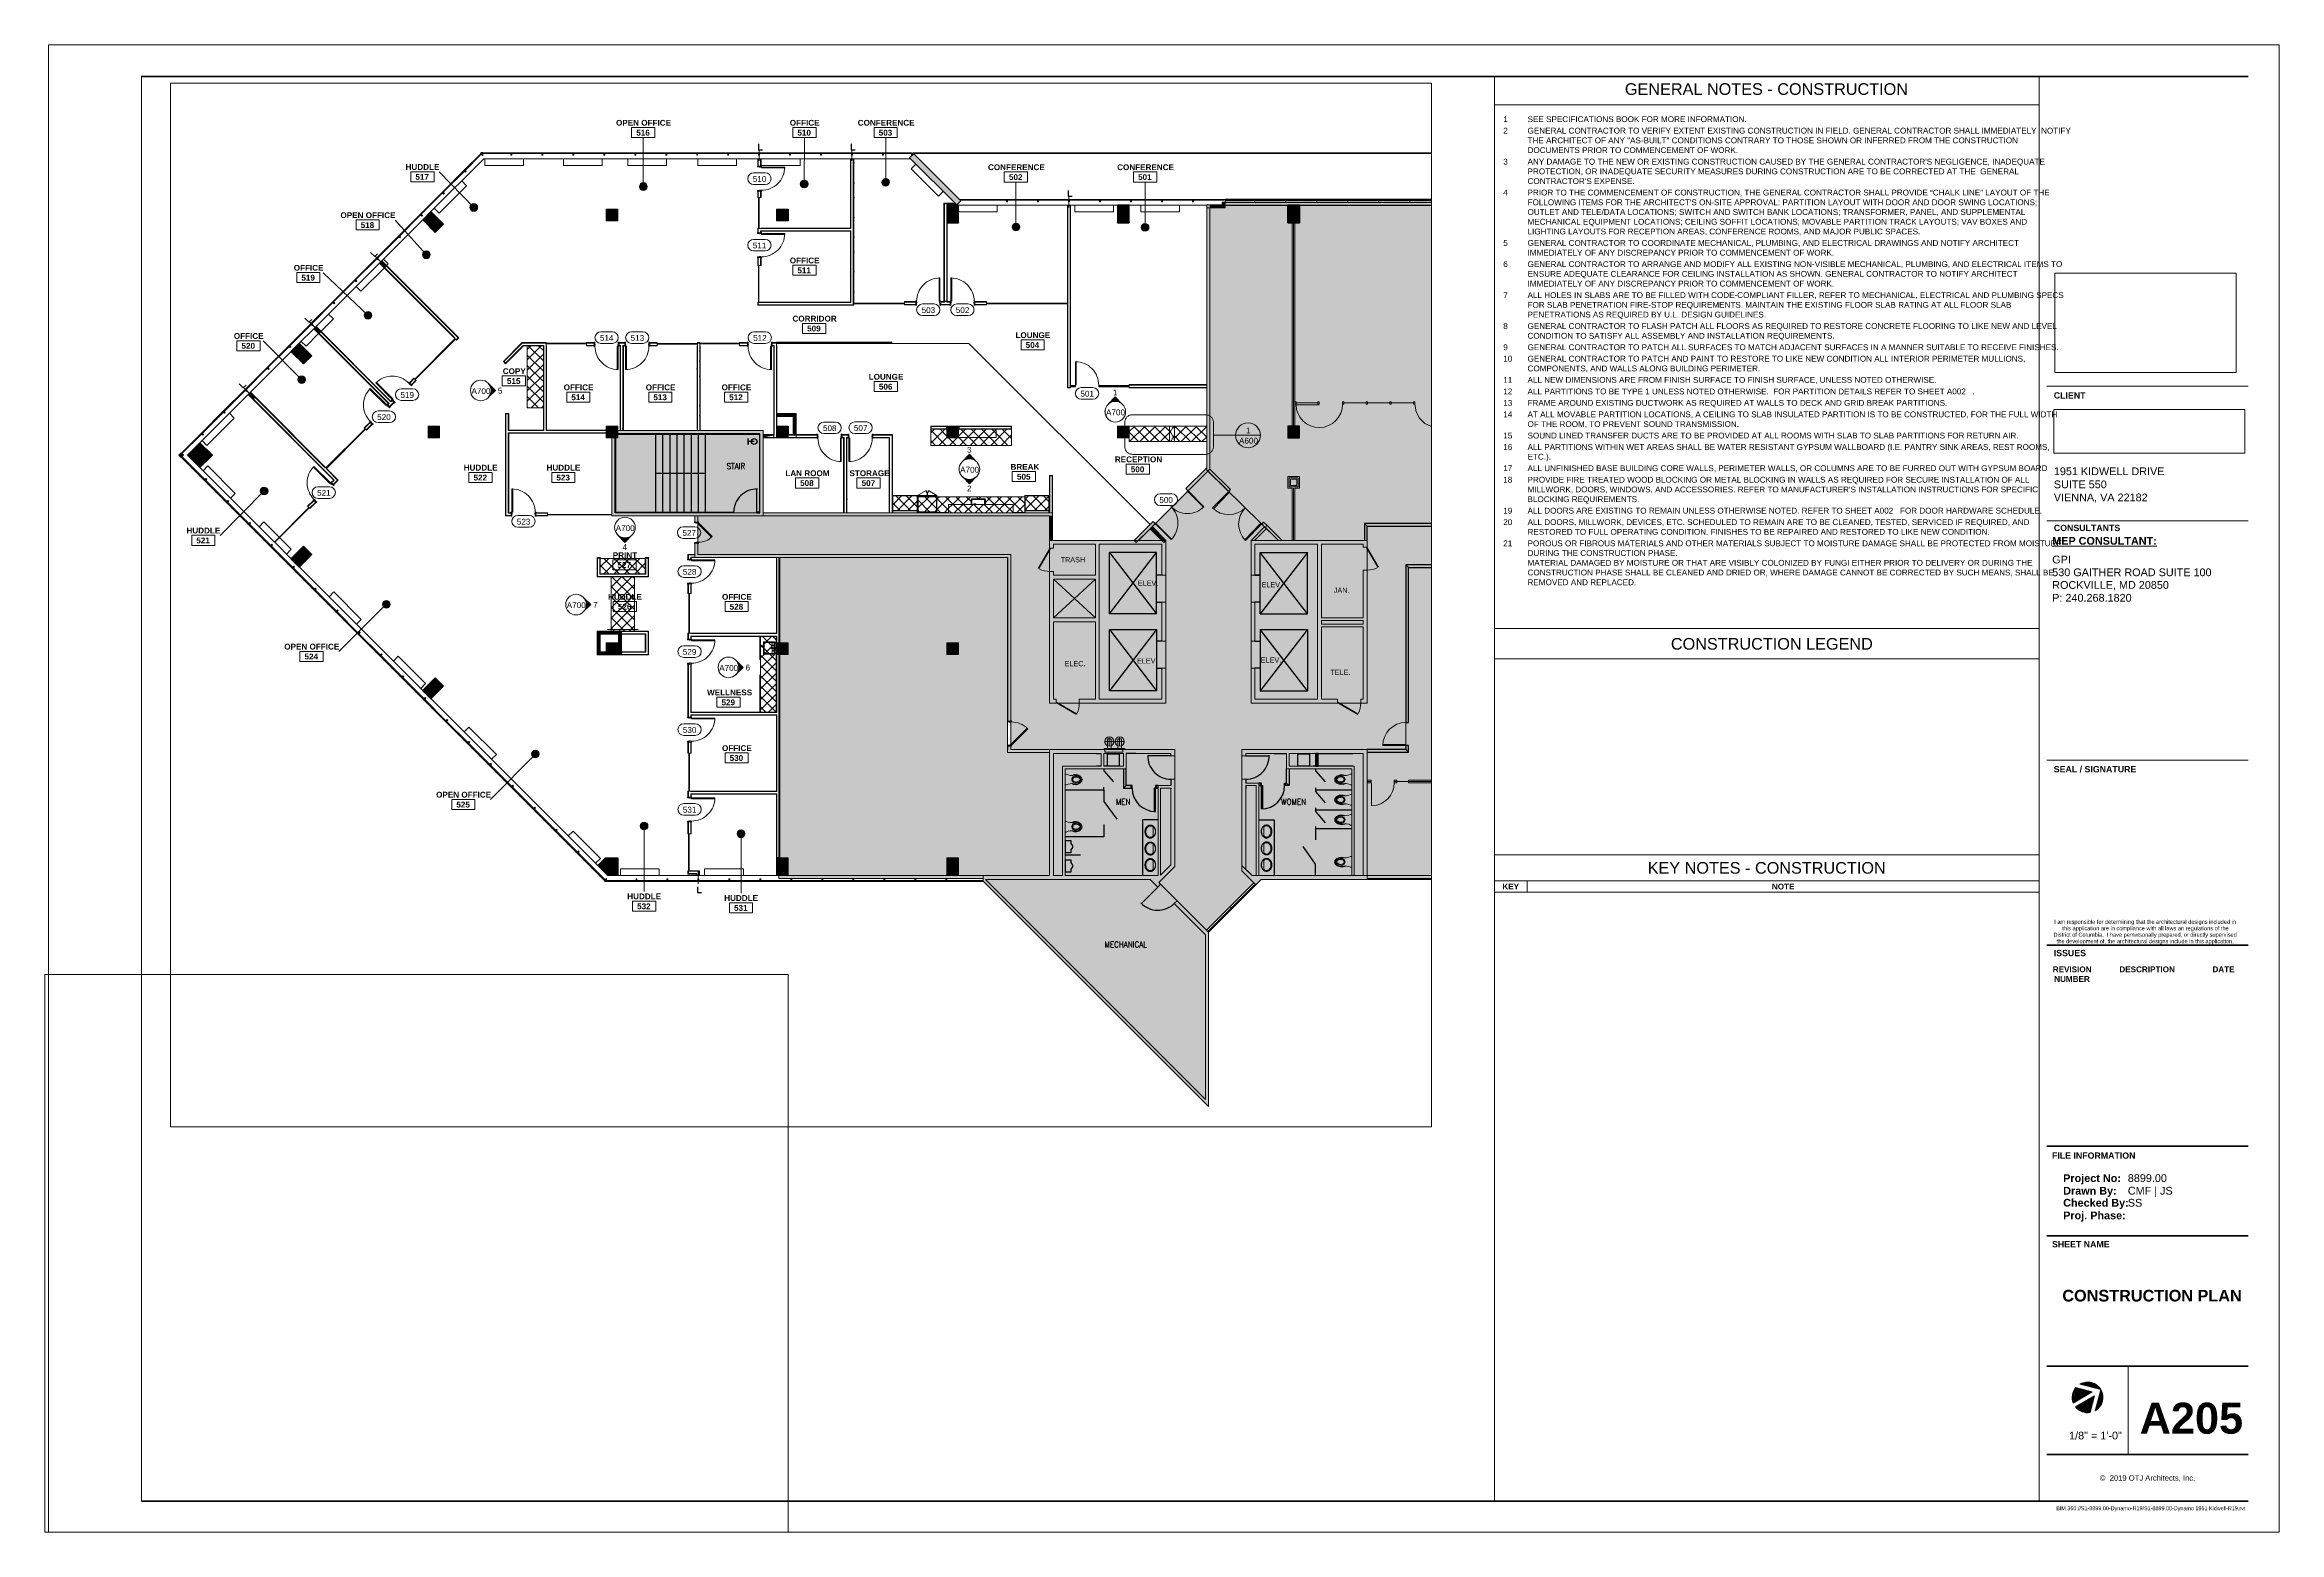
# Paper-space layout 'Layout1' of a CAD drawing. Header units: inches. Extents: x 0 to 36.1, y 0 to 24.
# The model-space entities are those that its viewports show. They can reach past a viewport. Long polylines and large blocks are cut down to what shows.
import ezdxf

# ---------------------------------------------------------------- set-up
doc = ezdxf.new("R2010")
doc.units = ezdxf.units.IN
doc.header["$MEASUREMENT"] = 0
for name, pattern in [('Dash Dot 3_16_', [0.3125, 0.1875, -0.0625, 0, -0.0625]), ('Hidden', [0.28125, 0.1875, -0.09375]), ('IMPORT-bb$0$HIDDEN _2_', [0.09375, 0.0625, -0.03125]), ('IMPORT-dp$0$04', [0.5, 0.5, 0, 0, 0]), ('Overhead 1_16_', [0.101562, 0.0625, -0.039062])]:
    doc.linetypes.add(name, pattern=pattern)
for name, color, linetype, lineweight in [('A-ANNO-NOTE', 131, 'Continuous', 9), ('A-ANNO-SYMB', 150, 'Continuous', 9), ('A-AREA-IDEN', 2, 'Continuous', 9), ('A-COLS', 52, 'Continuous', 13), ('A-DETL', 90, 'Continuous', 9), ('A-DETL-GENF', 92, 'Continuous', 9), ('A-DETL-THIN', 151, 'Continuous', 9), ('A-DOOR', 31, 'Continuous', 13), ('A-DOOR-IDEN', 31, 'Continuous', 9), ('A-FLOR-OVHD', 1, 'Overhead 1_16_', 9), ('A-GENM', 13, 'Continuous', 9), ('A-GLAZ-CURT', 52, 'Continuous', 9), ('A-GLAZ-CWMG', 51, 'Continuous', 9), ('A-WALL', 113, 'Continuous', 13), ('A-WALL-PATT', 111, 'Continuous', 13), ('bb$0$A-0-DOOR-S', 7, 'Continuous', 9), ('bb$0$A-BBASE', 250, 'Continuous', 30), ('bb$0$A-Wall-Patt', 7, 'Continuous', 9), ('dp$0$A-0-DOOR-S', 7, 'Continuous', 9), ('dp$0$A-Door', 7, 'Continuous', 9), ('dp$0$A-Door-exst', 7, 'Continuous', 9), ('dp$0$A-N-GLAS', 7, 'Continuous', 9), ('dp$0$A-N-MULL', 7, 'Continuous', 9), ('dp$0$A-Wall', 250, 'Continuous', 30), ('dp$0$A-WALL-CL04', 7, 'IMPORT-dp$0$04', 9), ('dp$0$A-WALL-EXST', 7, 'Continuous', 9), ('dp$0$A-Wall-Patt', 7, 'Continuous', 9), ('G-ANNO-SCHD', 231, 'Continuous', 9), ('G-ANNO-SYMB', 111, 'Continuous', 9), ('G-ANNO-TEXT', 231, 'Continuous', 9), ('G-ANNO-TTLB', 6, 'Continuous', 9), ('G-ANNO-TTLB-THIN', 151, 'Continuous', 9), ('G-ANNO-TTLB-WIDE', 214, 'Continuous', 50), ('I-WALL', 2, 'Continuous', 9), ('P-SANR-FIXT', 6, 'Continuous', 9), ('Q-CASE', 31, 'Continuous', 9), ('S-COLS', 52, 'Continuous', 13)]:
    doc.layers.add(name, color=color, linetype=linetype, lineweight=lineweight)
doc.layers.add('G-ANNO-NPLT', color=191, linetype='Continuous', plot=False)
doc.styles.add('Arial', font='arial.ttf', dxfattribs={"height": 8.0064})
doc.styles.add('Arial_1', font='arial.ttf', dxfattribs={"height": 9})
doc.styles.add('Arial_2', font='arial.ttf', dxfattribs={"height": 0.064781})
doc.styles.add('Arial_B', font='arialbd.ttf', dxfattribs={"height": 0.09375})
doc.styles.add('Simplex', font='simplex_.ttf', dxfattribs={"width": 0.9, "height": 9})
doc.styles.add('Swis721 Lt BT', font='swissl.ttf', dxfattribs={"height": 9})
doc.styles.add('Swis721 Lt BT_1', font='swissl.ttf', dxfattribs={"height": 0.1875})
doc.styles.add('Swis721 Lt BT_2', font='swissl.ttf', dxfattribs={"height": 0.09375})
doc.styles.add('Swis721 Lt BT_3', font='swissl.ttf', dxfattribs={"height": 0.088084})
doc.styles.add('Swis721 Lt BT_4', font='swissl.ttf', dxfattribs={"height": 0.125})
doc.styles.add('Swis721 Lt BT_5', font='swissl.ttf', dxfattribs={"height": 0.0625})
doc.styles.add('Swis721 Lt BT_B', font='', dxfattribs={"height": 9})
doc.styles.add('Swis721 Lt BT_B_1', font='', dxfattribs={"height": 0.09375})
doc.styles.add('Swis721 Lt BT_B_2', font='', dxfattribs={"height": 0.101562})
doc.styles.add('Swis721 Lt BT_B_3', font='', dxfattribs={"height": 0.125})
doc.styles.add('Swis721 Lt BT_B_4', font='', dxfattribs={"height": 0.5})
doc.styles.add('Swis721 Lt BT_B_5', font='', dxfattribs={"height": 0.1875})
doc.styles.get('Swis721 Lt BT_B').set_extended_font_data('Swis721 Lt BT', bold=True)
doc.styles.get('Swis721 Lt BT_B_1').set_extended_font_data('Swis721 Lt BT', bold=True)
doc.styles.get('Swis721 Lt BT_B_2').set_extended_font_data('Swis721 Lt BT', bold=True)
doc.styles.get('Swis721 Lt BT_B_3').set_extended_font_data('Swis721 Lt BT', bold=True)
doc.styles.get('Swis721 Lt BT_B_4').set_extended_font_data('Swis721 Lt BT', bold=True)
doc.styles.get('Swis721 Lt BT_B_5').set_extended_font_data('Swis721 Lt BT', bold=True)
picture_1 = doc.add_image_def('image1.png', size_in_pixel=(1695, 390))
picture_2 = doc.add_image_def('image2.jpg', size_in_pixel=(2551, 1396))
pattern_1 = [(0, (2996.523, 0), (30.72, 7.68), [1.267, -21.773, 1.267, -21.773, -122.88]), (0, (2996.523, 0), (30.72, 7.68), [-46.08, 1.267, -44.813, 1.267, -21.773, -53.76]), (0, (2996.523, 0), (30.72, 7.68), [-115.2, 1.267, -14.093, 1.267, -37.133]), (120, (3008.043, 3.84), (-22.011075, 22.7643), [1.267, -21.773, 1.267, -21.773, -122.88]), (120, (3008.043, 3.84), (-22.011075, 22.7643), [-46.08, 1.267, -44.813, 1.267, -21.773, -53.76]), (120, (3008.043, 3.84), (-22.011075, 22.7643), [-115.2, 1.267, -14.093, 1.267, -37.133]), (240, (3011.883, 19.2), (-8.708925, -30.4443), [1.267, -21.773, 1.267, -21.773, -122.88]), (240, (3011.883, 19.2), (-8.708925, -30.4443), [-46.08, 1.267, -44.813, 1.267, -21.773, -53.76]), (240, (3011.883, 19.2), (-8.708925, -30.4443), [-115.2, 1.267, -14.093, 1.267, -37.133])]
pattern_2 = [(45, (0, 0), (-8.01223, 8.01223), []), (135, (0, 0), (-8.01223, -8.01223), [])]
pattern_3 = [(45, (-328.137, -345), (-8.01223, 8.01223), []), (135, (-328.137, -345), (-8.01223, -8.01223), [])]
pattern_4 = [(225, (151.745, 208.263), (8.01223, -8.01223), []), (315, (151.745, 208.263), (8.01223, 8.01223), [])]
pattern_5 = [(225, (-52.505, 208.263), (8.01223, -8.01223), []), (315, (-52.505, 208.263), (8.01223, 8.01223), [])]
pattern_6 = [(45, (2996.523, 0), (-8.01223, 8.01223), []), (135, (2996.523, 0), (-8.01223, -8.01223), [])]
pattern_7 = [(45, (56.495, -206.263), (-8.01223, 8.01223), []), (135, (56.495, -206.263), (-8.01223, -8.01223), [])]
pattern_8 = [(135, (-28.059, 273), (-8.01223, -8.01223), []), (225, (-28.059, 273), (8.01223, -8.01223), [])]
pattern_9 = [(135, (21.199, 272.388), (-8.01223, -8.01223), []), (225, (21.199, 272.388), (8.01223, -8.01223), [])]

# ---------------------------------------------------------------- blocks, each defined once
blk = doc.blocks.new('Titleblock - 24 x 36 - DC-6820859-CONSTRUCTION PLAN')
at = {"layer": 'G-ANNO-TTLB'}
h = blk.add_hatch(color=256, dxfattribs=at)
edge = h.paths.add_edge_path(flags=0)
edge.add_line((32.727, 2.345), (32.995, 2.273))
edge.add_line((32.995, 2.273), (32.688, 2.095))
edge.add_arc((32.919, 2.187), 0.249, 140.6073, 201.5435, ccw=False)
h = blk.add_hatch(color=256, dxfattribs=at)
edge = h.paths.add_edge_path(flags=0)
edge.add_line((33.031, 2.209), (32.959, 1.941))
edge.add_arc((32.919, 2.187), 0.249, 218.4565, 279.3927, ccw=False)
edge.add_line((32.724, 2.032), (33.031, 2.209))
h = blk.add_hatch(color=256, dxfattribs=at)
edge = h.paths.add_edge_path(flags=0)
edge.add_line((33.134, 2.311), (32.795, 2.402))
edge.add_arc((32.919, 2.187), 0.249, 30, 120, ccw=False)
h = blk.add_hatch(color=256, dxfattribs=at)
edge = h.paths.add_edge_path(flags=0)
edge.add_line((33.043, 1.971), (33.134, 2.311))
edge.add_arc((32.919, 2.187), 0.249, -60, 30, ccw=False)
at = {"layer": 'A-ANNO-NOTE'}
for p, q in [((32.688, 2.095), (32.995, 2.273)), ((32.995, 2.273), (32.688, 2.095)), ((32.688, 2.095), (32.995, 2.273)), ((32.724, 2.032), (33.031, 2.209)), ((33.031, 2.209), (32.724, 2.032)), ((33.031, 2.209), (32.724, 2.032)), ((32.727, 2.345), (32.995, 2.273)), ((32.995, 2.273), (32.727, 2.345)), ((32.995, 2.273), (32.727, 2.345)), ((32.795, 2.402), (33.134, 2.311)), ((33.134, 2.311), (32.795, 2.402)), ((32.795, 2.402), (33.134, 2.311)), ((32.959, 1.941), (33.031, 2.209)), ((33.031, 2.209), (32.959, 1.941)), ((32.959, 1.941), (33.031, 2.209)), ((33.134, 2.311), (33.043, 1.971)), ((33.043, 1.971), (33.134, 2.311)), ((33.134, 2.311), (33.043, 1.971))]:
    blk.add_line(p, q, dxfattribs=at)
for start, end in [(140.6073, 201.5435), (140.6073, 201.5435), (140.6073, 201.5435), (30, 120), (30, 120), (30, 120), (300, 30), (300, 30), (300, 30), (218.4565, 279.3927), (218.4565, 279.3927), (218.4565, 279.3927)]:
    blk.add_arc((32.919, 2.187), 0.249, start, end, dxfattribs=at)
at = {"layer": 'G-ANNO-TTLB'}
for p, q in [((0.012, 24.012), (0.012, 0.012)), ((36.013, 24.012), (0.012, 24.012)), ((36.013, 0.012), (36.013, 24.012)), ((32.262, 18.502), (35.512, 18.502)), ((32.262, 18.502), (35.512, 18.502)), ((0.012, 0.012), (36.013, 0.012))]:
    blk.add_line(p, q, dxfattribs=at)
at = {"layer": 'G-ANNO-TTLB-THIN'}
for p, q in [((32.262, 16.331), (35.512, 16.331)), ((32.262, 12.47), (35.512, 12.47)), ((33.575, 2.69), (33.575, 1.262))]:
    blk.add_line(p, q, dxfattribs=at)
at = {"layer": 'G-ANNO-TTLB-WIDE'}
for p, q in [((35.512, 23.502), (1.512, 23.502)), ((32.262, 9.481), (35.512, 9.481)), ((35.512, 6.238), (32.262, 6.238)), ((35.512, 4.791), (32.262, 4.791)), ((32.262, 2.69), (35.512, 2.69)), ((32.262, 1.262), (35.512, 1.262)), ((1.512, 0.512), (32.262, 0.512)), ((32.262, 0.512), (35.512, 0.512))]:
    blk.add_line(p, q, dxfattribs=at)
at = {"layer": 'G-ANNO-TTLB', "attachment_point": 1}
for s, insert, char_height, width, style in [('CLIENT', (32.373, 18.405), 0.1016, 0.57128, 'Swis721 Lt BT_B_2'), ('CONSULTANTS', (32.374, 16.266), 0.10156, 1.19938, 'Swis721 Lt BT_B_2'), ('\\LMEP CONSULTANT:', (32.348, 16.07), 0.125, 1.94425, 'Swis721 Lt BT_B_3'), ('SEAL / SIGNATURE', (32.373, 12.373), 0.10156, 1.48344, 'Swis721 Lt BT_B_2'), ('I am responsible for determining that the architectural designs included in ', (32.38, 9.892), 0.06478, 3.51922, 'Arial_2'), ('this application are in compliance with all laws an regulations of the ', (32.51, 9.788), 0.06478, 3.20991, 'Arial_2'), ('District of Columbia.  I have pemvrsonally prepared, or directly supervised ', (32.369, 9.684), 0.06478, 3.53184, 'Arial_2'), ('ISSUES', (32.373, 9.407), 0.1016, 0.58075, 'Swis721 Lt BT_B_2'), ('the development of, the architectural designs include in this application.', (32.421, 9.579), 0.06478, 3.39297, 'Arial_2'), ('REVISION', (32.357, 9.14), 0.0937, 0.76381, 'Arial_B'), ('DESCRIPTION', (33.432, 9.14), 0.09375, 1.09838, 'Arial_B'), ('DATE', (34.934, 9.14), 0.0937, 0.43556, 'Arial_B'), ('NUMBER', (32.38, 8.984), 0.0937, 0.71016, 'Arial_B'), ('FILE INFORMATION', (32.344, 6.138), 0.10156, 1.51816, 'Swis721 Lt BT_B_2'), ('Project No:', (32.525, 5.786), 0.125, 1.05103, 'Swis721 Lt BT_B_3'), ('Drawn By:', (32.525, 5.583), 0.125, 0.96581, 'Swis721 Lt BT_B_3'), ('Checked By:', (32.525, 5.389), 0.125, 1.20253, 'Swis721 Lt BT_B_3'), ('Proj. Phase:', (32.525, 5.185), 0.125, 1.13625, 'Swis721 Lt BT_B_3'), ('SHEET NAME', (32.344, 4.708), 0.1016, 1.04156, 'Swis721 Lt BT_B_2'), ('©  2019 OTJ Architects, Inc.', (33.116, 0.93), 0.08808, 1.85587, 'Swis721 Lt BT_3')]:
    blk.add_mtext(s, dxfattribs=dict(at, insert=insert, char_height=char_height, width=width, style=style))
at = {"layer": 'G-ANNO-TTLB'}
image = blk.add_image(picture_2, insert=(32.391, 18.726), size_in_units=(2.926, 1.601), dxfattribs=at)
image.dxf.flags = 7
image = blk.add_image(picture_1, insert=(32.373, 17.42), size_in_units=(3.082, 0.709), dxfattribs=at)
image.dxf.flags = 7
blk = doc.blocks.new('1951 Kidwell_Linked_dwg_bb$0$CS_SNG30-7240414-5TH FLOOR CONSTRUCTION')
at = {"layer": 'bb$0$A-0-DOOR-S'}
blk.add_arc((160, -84), 36, 334.2307, 0, dxfattribs=at)
at = {"layer": 'bb$0$A-BBASE'}
for p, q in [((160.562, -83.026), (191.739, -101.026)), ((191.739, -101.026), (160.562, -83.026))]:
    blk.add_line(p, q, dxfattribs=at)
blk = doc.blocks.new('1951 Kidwell_Linked_dwg_bb$0$CS_SNG30-7240415-5TH FLOOR CONSTRUCTION')
at = {"layer": 'bb$0$A-0-DOOR-S'}
blk.add_arc((596, -84), 36, 334.2307, 0, dxfattribs=at)
at = {"layer": 'bb$0$A-BBASE'}
for p, q in [((596.563, -83.026), (627.739, -101.026)), ((627.739, -101.026), (596.563, -83.026))]:
    blk.add_line(p, q, dxfattribs=at)
blk = doc.blocks.new('1951 Kidwell_Linked_dwg_bb$0$CS_SNG30-7240416-5TH FLOOR CONSTRUCTION')
at = {"layer": 'bb$0$A-0-DOOR-S'}
blk.add_arc((150, 156), 36, 244.2307, 270, dxfattribs=at)
at = {"layer": 'bb$0$A-BBASE'}
for p, q in [((150.974, 155.438), (132.974, 124.261)), ((132.974, 124.261), (150.974, 155.438))]:
    blk.add_line(p, q, dxfattribs=at)
blk = doc.blocks.new('1951 Kidwell_Linked_dwg_bb$0$CS_SNG30-7240417-5TH FLOOR CONSTRUCTION')
at = {"layer": 'bb$0$A-0-DOOR-S'}
blk.add_arc((642, 158), 36, 270, 295.7693, dxfattribs=at)
at = {"layer": 'bb$0$A-BBASE'}
for p, q in [((641.026, 157.438), (659.026, 126.261)), ((659.026, 126.261), (641.026, 157.438))]:
    blk.add_line(p, q, dxfattribs=at)
blk = doc.blocks.new('1951 Kidwell_Linked_dwg_bb$0$DR1H901-7240418-5TH FLOOR CONSTRUCTION')
at = {"layer": 'bb$0$A-BBASE'}
blk.add_line((-303.5, 211.5), (-303.5, 247.5), dxfattribs=at)
blk.add_arc((-303.5, 211.5), 36, 88.293, 180, dxfattribs=at)
blk = doc.blocks.new('1951 Kidwell_Linked_dwg_bb$0$DR1H901-7240419-5TH FLOOR CONSTRUCTION')
at = {"layer": 'bb$0$A-BBASE'}
blk.add_line((317.643, -369.014), (292.187, -394.47), dxfattribs=at)
blk.add_arc((317.643, -369.014), 36, 223.293, 315, dxfattribs=at)
blk = doc.blocks.new('1951 Kidwell_Linked_dwg_bb$0$URINAL1-7240420-5TH FLOOR CONSTRUCTION')
at = {"layer": 'bb$0$A-BBASE', "flags": 128}
blk.add_lwpolyline([(12, 1), (9, 5), (9, 9), (0, 9), (0, -9), (9, -9), (9, -5), (12, -1.5)], close=True, dxfattribs=at)
blk = doc.blocks.new('1951 Kidwell_Linked_dwg_bb$0$TOILET3-7240421-5TH FLOOR CONSTRUCTION')
at = {"layer": 'bb$0$A-BBASE'}
for p, q in [((10.702, 6.275), (12.318, 6.841)), ((12.318, -6.841), (10.974, -6.37))]:
    blk.add_line(p, q, dxfattribs=at)
for centre, radius, start, end in [((15.715, -3.116), 10.521, 90, 108.8354), ((16.245, -0.625), 8.047, 71.1646, 93.7754), ((15.159, -6.527), 14.012, 57.6462, 74.7553), ((16.238, -3.983), 11.293, 43.2399, 55.3641), ((16.238, -3.983), 11.293, 36.0611, 36.6344), ((20.069, 0), 5.931, 24.8834, 26.7012), ((16.238, 3.983), 11.293, 304.6359, 314.9712), ((15.703, 5.914), 13.203, 284.9626, 301.7838), ((15.715, 3.116), 10.521, 251.1646, 270), ((15.715, 3.116), 10.521, 270, 288.8354)]:
    blk.add_arc(centre, radius, start, end, dxfattribs=at)
blk = doc.blocks.new('1951 Kidwell_Linked_dwg_bb$0$TOILET3-V1-5TH FLOOR CONSTRUCTION')
at = {"layer": 'bb$0$A-BBASE'}
for p, q in [((11.218, 6.455), (12.318, 6.841)), ((12.318, -6.841), (10.459, -6.189))]:
    blk.add_line(p, q, dxfattribs=at)
for centre, radius, start, end in [((15.715, -3.116), 10.521, 90, 108.8354), ((16.245, -0.625), 8.047, 71.1646, 93.7754), ((15.159, -6.527), 14.012, 57.6462, 74.7553), ((16.238, -3.983), 11.293, 50.3757, 55.3641), ((20.069, 0), 5.931, 333.2988, 337.8297), ((16.238, 3.983), 11.293, 304.6359, 323.9389), ((15.703, 5.914), 13.203, 284.9626, 301.7838), ((15.715, 3.116), 10.521, 251.1646, 270), ((15.715, 3.116), 10.521, 270, 288.8354)]:
    blk.add_arc(centre, radius, start, end, dxfattribs=at)
blk = doc.blocks.new('1951 Kidwell_Linked_dwg_bb$0$DR1H901-7240422-5TH FLOOR CONSTRUCTION')
at = {"layer": 'bb$0$A-BBASE'}
blk.add_line((338, -166), (302, -166), dxfattribs=at)
blk.add_arc((338, -166), 36, 178.293, 270, dxfattribs=at)
blk = doc.blocks.new('1951 Kidwell_Linked_dwg_bb$0$DR1H901-7240423-5TH FLOOR CONSTRUCTION')
at = {"layer": 'bb$0$A-BBASE'}
blk.add_line((454, -166), (490, -166), dxfattribs=at)
blk.add_arc((454, -166), 36, 270, 1.707, dxfattribs=at)
blk = doc.blocks.new('1951 Kidwell_Linked_dwg_bb$0$TOILET3-7240424-5TH FLOOR CONSTRUCTION')
at = {"layer": 'bb$0$A-BBASE'}
for p, q in [((11.056, 6.398), (12.318, 6.841)), ((12.318, -6.841), (10.621, -6.246))]:
    blk.add_line(p, q, dxfattribs=at)
for centre, radius, start, end in [((15.715, -3.116), 10.521, 90, 108.8354), ((16.245, -0.625), 8.047, 71.1646, 93.7754), ((15.159, -6.527), 14.012, 57.6462, 74.7553), ((16.238, -3.983), 11.293, 45.7126, 55.3641), ((16.238, 3.983), 11.293, 304.6359, 323.9389), ((20.069, 0), 5.931, 333.2988, 336.0226), ((15.703, 5.914), 13.203, 284.9626, 301.7838), ((15.715, 3.116), 10.521, 251.1646, 270), ((15.715, 3.116), 10.521, 270, 288.8354)]:
    blk.add_arc(centre, radius, start, end, dxfattribs=at)
blk = doc.blocks.new('1951 Kidwell_Linked_dwg_bb$0$TOILET3-V2-5TH FLOOR CONSTRUCTION')
at = {"layer": 'bb$0$A-BBASE'}
blk.add_line((12.318, -6.841), (9.511, -5.856), dxfattribs=at)
for centre, radius, start, end in [((15.715, -3.116), 10.521, 90, 105.3532), ((20.069, 0), 5.931, 333.2988, 348.2533), ((16.238, 3.983), 11.293, 304.6359, 323.9389), ((15.703, 5.914), 13.203, 284.9626, 301.7838), ((15.715, 3.116), 10.521, 251.1646, 270), ((15.715, 3.116), 10.521, 270, 288.8354)]:
    blk.add_arc(centre, radius, start, end, dxfattribs=at)
blk = doc.blocks.new('1951 Kidwell_Linked_dwg_bb$0$TOILET3-V3-5TH FLOOR CONSTRUCTION')
at = {"layer": 'bb$0$A-BBASE'}
for p, q in [((11.592, 6.587), (12.318, 6.841)), ((12.318, -6.841), (10.117, -6.069))]:
    blk.add_line(p, q, dxfattribs=at)
for centre, radius, start, end in [((15.715, -3.116), 10.521, 90, 108.8354), ((16.245, -0.625), 8.047, 71.1646, 93.7754), ((15.159, -6.527), 14.012, 73.4837, 74.7553), ((20.069, 0), 5.931, 333.2988, 341.6334), ((16.238, 3.983), 11.293, 304.6359, 323.9389), ((15.703, 5.914), 13.203, 284.9626, 301.7838), ((15.715, 3.116), 10.521, 251.1646, 270), ((15.715, 3.116), 10.521, 270, 288.8354)]:
    blk.add_arc(centre, radius, start, end, dxfattribs=at)
blk = doc.blocks.new('1951 Kidwell_Linked_dwg_bb$0$TOILET3-V4-5TH FLOOR CONSTRUCTION')
at = {"layer": 'bb$0$A-BBASE'}
for p, q in [((10.624, 6.247), (12.318, 6.841)), ((12.318, -6.841), (11.053, -6.397))]:
    blk.add_line(p, q, dxfattribs=at)
for centre, radius, start, end in [((15.715, -3.116), 10.521, 90, 108.8354), ((16.245, -0.625), 8.047, 71.1646, 93.7754), ((15.159, -6.527), 14.012, 57.6462, 74.7553), ((16.238, -3.983), 11.293, 36.0611, 55.3641), ((20.069, 0), 5.931, 24.0101, 26.7012), ((16.238, 3.983), 11.293, 304.6359, 314.2874), ((15.703, 5.914), 13.203, 284.9626, 301.7838), ((15.715, 3.116), 10.521, 251.1646, 270), ((15.715, 3.116), 10.521, 270, 288.8354)]:
    blk.add_arc(centre, radius, start, end, dxfattribs=at)
blk = doc.blocks.new('1951 Kidwell_Linked_dwg_bb-7240425-5TH FLOOR CONSTRUCTION')
at = {"layer": 'bb$0$A-BBASE'}
for points in [[(-63.76, 763.75), (-60.755, 766.755), (-62, 768), (-62.442, 766.932)], [(537, 660), (537, 687.25), (519, 687.25), (519, 660)], [(-255, 663), (-255, 681), (-255.102, 681), (-255.102, 663)], [(8.989, 660), (9, 660), (8.989, 660.125), (-8.813, 660.125), (-8.813, 660)], [(273, 660), (273, 660.125), (255, 660.125), (255, 660)], [(-255, 331.75), (-255, 345), (-255.102, 345), (-255.102, 331.75)], [(537, 327), (537, 345), (519, 345), (519, 327)], [(-392.039, 332.5), (-299.5, 332.5), (-299, 333), (-519, 333), (-519, 332.5), (-395.664, 332.5)], [(-299, 211), (-299, 333), (-299.5, 332.5), (-299.5, 211.5)], [(-523, 211), (-523, 327), (-522.5, 327), (-522.5, 211.5)], [(-1166.357, 280.731), (-1147.088, 300), (-1166.357, 319.269), (-1185.626, 300), (-1183.358, 297.732)], [(-339.5, 210.625), (-523, 210.625), (-523, 211), (-522.5, 211.5), (-339.5, 211.5)], [(-299, 210.625), (-299, 211), (-299.5, 211.5), (-303.5, 211.5), (-303.5, 210.625)], [(-534.376, -351.25), (-549.813, -335.813), (-538, -324), (-519, -324), (-525.839, -336.12)], [(-519, -351.25), (-534.376, -351.25), (-519, -324), (-519, -336.12)]]:
    blk.add_hatch(color=256, dxfattribs=at).paths.add_polyline_path(points, flags=0)
for p, q in [((-62, 768), (-62.442, 766.932)), ((-60.755, 766.755), (-62, 768)), ((-62.442, 766.932), (-63.76, 763.75)), ((-63.76, 763.75), (-60.755, 766.755)), ((-63.76, 766.75), (-62.518, 766.75)), ((-63.76, 764), (-63.657, 764)), ((741.688, 696), (422, 696)), ((468, 692), (468, 696)), ((516, 692), (516, 696)), ((564, 692), (564, 696)), ((612, 692), (612, 696)), ((660, 692), (660, 696)), ((708, 692), (708, 696)), ((422, 694.75), (741.688, 694.75)), ((422, 692), (741.688, 692)), ((422, 687.25), (741.688, 687.25)), ((537, 687.25), (519, 687.25)), ((519, 687.25), (519, 660)), ((537, 660), (537, 687.25)), ((-255, 681), (-255.102, 681)), ((-255.102, 681), (-255.102, 663)), ((-255, 663), (-255, 681)), ((-255.102, 663), (-255, 663)), ((-255.102, 663), (-255, 663)), ((8.989, 660.125), (-8.813, 660.125)), ((-8.813, 660.125), (-8.813, 660)), ((-8.813, 660), (8.989, 660)), ((9, 660), (-8.813, 660)), ((9, 660), (8.989, 660.125)), ((8.989, 660), (9, 660)), ((9, 660.125), (9, 660)), ((273, 660.125), (255, 660.125)), ((255, 660.125), (255, 660)), ((255, 660), (273, 660)), ((273, 660), (273, 660.125)), ((519, 660), (537, 660)), ((-255, 345), (-255.102, 345)), ((-255.102, 345), (-255.102, 331.75)), ((-255, 331.75), (-255, 345)), ((537, 345), (519, 345)), ((519, 345), (519, 327)), ((537, 327), (537, 345)), ((-299, 333), (-519, 333)), ((-519, 333), (-519, 332.5)), ((-299.5, 332.5), (-299, 333)), ((-299, 333), (-299.5, 332.5)), ((-299, 211), (-299, 333)), ((-519, 332.5), (-395.664, 332.5)), ((-460.5, 332.5), (-460.5, 211.5)), ((-449.5, 332.5), (-449.5, 211.5)), ((-438.5, 332.5), (-438.5, 211.5)), ((-427.5, 332.5), (-427.5, 211.5)), ((-416.5, 332.5), (-416.5, 211.5)), ((-405.5, 332.5), (-405.5, 211.5)), ((-395.664, 332.5), (-392.039, 332.5)), ((-394.5, 332.5), (-394.5, 211.5)), ((-392.039, 332.5), (-299.5, 332.5)), ((-383.5, 332.5), (-383.5, 211.5)), ((-299.5, 332.5), (-299.5, 211.5)), ((-255.102, 331.75), (-255, 331.75)), ((-523, 211), (-523, 327)), ((-523, 327), (-522.5, 327)), ((-522.5, 327), (-522.5, 211.5)), ((519, 327), (537, 327)), ((-1166.357, 319.269), (-1185.626, 300)), ((-1147.088, 300), (-1166.357, 319.269)), ((-1185.626, 300), (-1183.358, 297.732)), ((-1166.357, 280.731), (-1147.088, 300)), ((-1183.358, 297.732), (-1166.357, 280.731)), ((-460.5, 272), (-383.5, 272)), ((-522.5, 211.5), (-523, 211)), ((-523, 211), (-522.5, 211.5)), ((-522.5, 211.5), (-339.5, 211.5)), ((-339.5, 211.5), (-339.5, 210.625)), ((-299.5, 211.5), (-303.5, 211.5)), ((-303.5, 211.5), (-303.5, 210.625)), ((-299.5, 211.5), (-299, 211)), ((-299, 211), (-299.5, 211.5)), ((-523, 210.625), (-523, 211)), ((-339.5, 210.625), (-523, 210.625)), ((-303.5, 210.625), (-299, 210.625)), ((-299, 210.625), (-299, 211)), ((324, 114), (315.622, 114)), ((476.378, 114), (468, 114)), ((156, 108), (221, 48)), ((156, 48), (221, 108)), ((315.622, 72), (324, 72)), ((476.378, 72), (468, 72)), ((315.622, 29.817), (315.622, -65.301)), ((549.418, 29.817), (476.378, -65.301)), ((324, 12), (315.622, 12)), ((468, 12), (476.378, 12)), ((315.622, -30), (324, -30)), ((476.378, -30), (468, -30)), ((562, -162), (562, -182)), ((566, -182), (566, -162)), ((234, -218.25), (234, -214.319)), ((562, -218.25), (618, -218.25)), ((562, -249.25), (618, -249.25)), ((562, -275.25), (562, -295.75)), ((562, -278.25), (618, -278.25)), ((198, -319.75), (174, -319.75)), ((-549.813, -335.813), (-538, -324)), ((-538, -324), (-519, -324)), ((-534.376, -351.25), (-519, -324)), ((-519, -324), (-525.839, -336.12)), ((-519, -324), (-519, -336.12)), ((-534.376, -351.25), (-549.813, -335.813)), ((-525.839, -336.12), (-534.376, -351.25)), ((-519, -336.12), (-519, -351.25)), ((-519, -351.25), (-534.376, -351.25)), ((466.534, -362.694), (393.172, -436.057)), ((468.478, -364.639), (395.116, -438.001)), ((469.362, -365.523), (396, -438.885)), ((429.853, -399.376), (432.681, -402.204))]:
    blk.add_line(p, q, dxfattribs=at)
at = {"layer": 'bb$0$A-BBASE', "color": 10, "linetype": 'IMPORT-bb$0$HIDDEN _2_', "lineweight": 70}
blk.add_line((-62, 768), (741.688, 768), dxfattribs=at)
at = {"layer": 'bb$0$A-BBASE', "flags": 128}
for points in [[(-60.755, 766.755), (-62, 768), (-63.76, 763.75)], [(-62.725, 768), (-62, 768), (-63.657, 764)], [(537, 687.25), (537, 660), (519, 660), (519, 687.25)], [(-255, 663), (-255, 681), (-255.102, 681)], [(273, 660.125), (273, 660), (255, 660), (255, 660.125)], [(-255, 331.75), (-255, 345), (-255.102, 345)], [(-519, 332.5), (-299.5, 332.5), (-299.5, 211.5), (-303.5, 211.5), (-303.5, 210.625)], [(-522.5, 327), (-522.5, 211.5), (-339.5, 211.5), (-339.5, 210.625)], [(-307.669, 321.127), (-316.797, 321.127), (-316.797, 316.722), (-316.797, 325.531)], [(-1166.357, 280.731), (-1147.088, 300), (-1166.357, 319.269)], [(242.582, 54.183), (315.622, 149.301), (242.582, 149.301)], [(315.622, 54.183), (242.582, 54.183), (242.582, 149.301), (315.622, 54.183), (315.622, 149.301)], [(549.418, 54.183), (549.418, 149.301), (476.378, 54.183), (476.378, 149.301)], [(476.378, 54.183), (549.418, 54.183), (476.378, 149.301), (549.418, 149.301)], [(242.582, 29.817), (315.622, 29.817), (242.582, -65.301), (242.582, 29.817), (315.622, -65.301), (242.582, -65.301)], [(476.378, 29.817), (549.418, 29.817), (549.418, -65.301), (476.378, 29.817), (476.378, -65.301), (549.418, -65.301)], [(234, -186), (234, -189), (249.045, -206.276)], [(264.5, -186), (264.5, -216), (276.345, -216), (276.345, -212), (268.5, -212), (268.5, -186)], [(521, -186), (521, -212), (515.509, -212), (515.509, -208), (517, -208), (517, -186)], [(562, -186), (562, -189), (577.045, -206.276)], [(474, -212), (476.509, -212), (476.509, -208), (474, -208)], [(318, -212), (315.345, -212), (313.845, -212), (313.845, -216), (315.345, -216), (315.345, -212), (315.345, -216), (318, -216)], [(562, -215.25), (562, -221.25), (577.045, -238.526)], [(174, -218.25), (234, -218.25), (234, -236.5), (253.955, -264.101)], [(562, -246.25), (562, -252.25), (577.045, -269.526)], [(318, -265), (294, -265), (294, -351.25)], [(474, -265), (498, -265), (498, -351.25)], [(234, -272.25), (234, -291.25), (174, -291.25)], [(562, -351.25), (562, -333.75), (542.743, -306.149)], [(-549.813, -335.813), (-538, -324), (-519, -324), (-519, -351.25)]]:
    blk.add_lwpolyline(points, dxfattribs=at)
for points in [[(537, 327), (537, 345), (519, 345), (519, 327)], [(239.529, -162.776), (257.529, -162.776), (257.529, -181.776), (239.529, -181.776)], [(534.441, -162.688), (552.441, -162.688), (552.441, -181.688), (534.441, -181.688)], [(478.009, -208), (476.509, -208), (476.509, -212), (478.009, -212)], [(514.009, -208), (515.509, -208), (515.509, -212), (514.009, -212)], [(277.845, -212), (276.345, -212), (276.345, -216), (277.845, -216)], [(478.009, -212), (479.759, -212), (479.759, -248), (478.009, -248)], [(313.845, -216), (312.095, -216), (312.095, -252), (313.845, -252)]]:
    blk.add_lwpolyline(points, close=True, dxfattribs=at)
at = {"layer": 'bb$0$A-BBASE'}
blk.add_circle((-307.669, 321.127), 4.418, dxfattribs=at)
for centre, radius, start, end in [((478.009, -212), 36, 270, 360), ((313.845, -216), 36, 180, 270), ((485.823, -288.917), 4.17, 246.3271, 270), ((485.823, -288.917), 4.17, 270, 288.5813)]:
    blk.add_arc(centre, radius, start, end, dxfattribs=at)
at = {"layer": 'bb$0$A-Wall-Patt'}
for p, q in [((476.509, -208), (476.509, -212)), ((515.509, -212), (515.509, -208)), ((276.345, -212), (276.345, -216)), ((315.345, -216), (315.345, -212))]:
    blk.add_line(p, q, dxfattribs=at)
at = {"layer": 'bb$0$A-Wall-Patt', "flags": 128}
for points in [[(517, -208), (521, -212)], [(264.5, -216), (268.5, -212)]]:
    blk.add_lwpolyline(points, close=True, dxfattribs=at)
for name, p in [('1951 Kidwell_Linked_dwg_bb$0$DR1H901-7240418-5TH FLOOR CONSTRUCTION', (0, 0)), ('1951 Kidwell_Linked_dwg_bb$0$CS_SNG30-7240417-5TH FLOOR CONSTRUCTION', (0, 0)), ('1951 Kidwell_Linked_dwg_bb$0$CS_SNG30-7240416-5TH FLOOR CONSTRUCTION', (0, 0)), ('1951 Kidwell_Linked_dwg_bb$0$CS_SNG30-7240414-5TH FLOOR CONSTRUCTION', (0, 0)), ('1951 Kidwell_Linked_dwg_bb$0$CS_SNG30-7240415-5TH FLOOR CONSTRUCTION', (0, 0)), ('1951 Kidwell_Linked_dwg_bb$0$DR1H901-7240422-5TH FLOOR CONSTRUCTION', (0, 0)), ('1951 Kidwell_Linked_dwg_bb$0$DR1H901-7240423-5TH FLOOR CONSTRUCTION', (0, 0)), ('1951 Kidwell_Linked_dwg_bb$0$TOILET3-V1-5TH FLOOR CONSTRUCTION', (174.182, -202.666)), ('1951 Kidwell_Linked_dwg_bb$0$TOILET3-7240421-5TH FLOOR CONSTRUCTION', (174.182, -275.517)), ('1951 Kidwell_Linked_dwg_bb$0$URINAL1-7240420-5TH FLOOR CONSTRUCTION', (174.195, -306.335)), ('1951 Kidwell_Linked_dwg_bb$0$URINAL1-7240420-5TH FLOOR CONSTRUCTION', (174.195, -336.226)), ('1951 Kidwell_Linked_dwg_bb$0$DR1H901-7240419-5TH FLOOR CONSTRUCTION', (0, 0))]:
    blk.add_blockref(name, p)
at = {"extrusion": (0, 0, -1), "zscale": -1}
for name, p in [('1951 Kidwell_Linked_dwg_bb$0$TOILET3-V3-5TH FLOOR CONSTRUCTION', (-617.818, -202.666)), ('1951 Kidwell_Linked_dwg_bb$0$TOILET3-V4-5TH FLOOR CONSTRUCTION', (-617.818, -233.884)), ('1951 Kidwell_Linked_dwg_bb$0$TOILET3-7240424-5TH FLOOR CONSTRUCTION', (-617.818, -264.884)), ('1951 Kidwell_Linked_dwg_bb$0$TOILET3-V2-5TH FLOOR CONSTRUCTION', (-617.818, -330.517))]:
    blk.add_blockref(name, p, dxfattribs=at)
at = {"layer": 'bb$0$A-BBASE', "color": 7, "attachment_point": 2}
for s, insert, char_height, width, line_spacing_factor, style in [('STAIR', (-336, 287.513), 9, 40.02869, 1.125731, 'Simplex'), ('TRASH', (186.071, 141.987), 8.0064, 45.188, 0.941778, 'Arial'), ('ELEV.', (302.509, 105.741), 8.0064, 37.9344, 0.941778, 'Arial'), ('ELEV.', (494.253, 103.285), 8.0064, 37.9344, 0.941778, 'Arial'), ('JAN.', (602.417, 94.732), 8.0064, 28.9164, 0.941778, 'Arial'), ('ELEV.', (493.024, -13.416), 8.0064, 37.9344, 0.941778, 'Arial'), ('ELEV.', (301.28, -14.645), 8.0064, 37.9344, 0.941778, 'Arial'), ('ELEC.', (189.429, -18.967), 8.0064, 38.62055, 0.941778, 'Arial'), ('TELE.', (600.625, -32.339), 8.0064, 37.15022, 0.941778, 'Arial'), ('MEN', (264, -232.487), 9, 29.28928, 1.125731, 'Simplex'), ('WOMEN', (528, -232.487), 9, 50.00874, 1.125731, 'Simplex'), ('MECHANICAL', (268, -453.487), 9, 92.64092, 1.125731, 'Simplex')]:
    blk.add_mtext(s, dxfattribs=dict(at, insert=insert, char_height=char_height, width=width, line_spacing_factor=line_spacing_factor, style=style))
blk = doc.blocks.new('1951 Kidwell_Linked_dwg_dp$0$CS_SNG90-7240428-5TH FLOOR CONSTRUCTION')
at = {"layer": 'dp$0$A-0-DOOR-S'}
blk.add_arc((648.006, -207.472), 36, 272.6867, 0, dxfattribs=at)
at = {"layer": 'dp$0$A-Door-exst'}
for p, q in [((648.85, -207.472), (648.85, -243.472)), ((648.85, -243.472), (648.85, -207.472))]:
    blk.add_line(p, q, dxfattribs=at)
blk = doc.blocks.new('1951 Kidwell_Linked_dwg_dp$0$CS_SG180-7240435-5TH FLOOR CONSTRUCTION')
at = {"layer": 'dp$0$A-0-DOOR-S'}
blk.add_arc((567.689, 378.783), 36.005, 181.3504, 359.9924, dxfattribs=at)
at = {"layer": 'dp$0$A-Door-exst'}
for p, q in [((567.694, 377.934), (531.694, 377.934)), ((531.694, 377.934), (567.694, 377.934))]:
    blk.add_line(p, q, dxfattribs=at)
blk = doc.blocks.new('1951 Kidwell_Linked_dwg_dp$0$CS_SG180-7240436-5TH FLOOR CONSTRUCTION')
at = {"layer": 'dp$0$A-0-DOOR-S'}
blk.add_arc((751.725, 378.783), 36.005, 180.0076, 253.7743, dxfattribs=at)
blk = doc.blocks.new('1951 Kidwell_Linked_dwg_bb$0$CS_SNG30-7240444-5TH FLOOR CONSTRUCTION')
at = {"layer": 'bb$0$A-0-DOOR-S'}
blk.add_arc((160, -84), 36, 334.2307, 0, dxfattribs=at)
at = {"layer": 'bb$0$A-BBASE'}
for p, q in [((160.562, -83.026), (191.739, -101.026)), ((191.739, -101.026), (160.562, -83.026))]:
    blk.add_line(p, q, dxfattribs=at)
blk = doc.blocks.new('1951 Kidwell_Linked_dwg_bb$0$CS_SNG30-7240445-5TH FLOOR CONSTRUCTION')
at = {"layer": 'bb$0$A-0-DOOR-S'}
blk.add_arc((596, -84), 36, 334.2307, 0, dxfattribs=at)
at = {"layer": 'bb$0$A-BBASE'}
for p, q in [((596.563, -83.026), (627.739, -101.026)), ((627.739, -101.026), (596.563, -83.026))]:
    blk.add_line(p, q, dxfattribs=at)
blk = doc.blocks.new('1951 Kidwell_Linked_dwg_bb$0$CS_SNG30-7240446-5TH FLOOR CONSTRUCTION')
at = {"layer": 'bb$0$A-0-DOOR-S'}
blk.add_arc((150, 156), 36, 244.2307, 270, dxfattribs=at)
at = {"layer": 'bb$0$A-BBASE'}
for p, q in [((150.974, 155.438), (132.974, 124.261)), ((132.974, 124.261), (150.974, 155.438))]:
    blk.add_line(p, q, dxfattribs=at)
blk = doc.blocks.new('1951 Kidwell_Linked_dwg_bb$0$CS_SNG30-7240447-5TH FLOOR CONSTRUCTION')
at = {"layer": 'bb$0$A-0-DOOR-S'}
blk.add_arc((642, 158), 36, 270, 295.7693, dxfattribs=at)
at = {"layer": 'bb$0$A-BBASE'}
for p, q in [((641.026, 157.438), (659.026, 126.261)), ((659.026, 126.261), (641.026, 157.438))]:
    blk.add_line(p, q, dxfattribs=at)
blk = doc.blocks.new('1951 Kidwell_Linked_dwg_bb$0$DR1H901-7240448-5TH FLOOR CONSTRUCTION')
at = {"layer": 'bb$0$A-BBASE'}
blk.add_line((-303.5, 211.5), (-303.5, 247.5), dxfattribs=at)
blk.add_arc((-303.5, 211.5), 36, 88.293, 180, dxfattribs=at)
blk = doc.blocks.new('1951 Kidwell_Linked_dwg_bb$0$DR1H901-7240449-5TH FLOOR CONSTRUCTION')
at = {"layer": 'bb$0$A-BBASE'}
blk.add_line((317.643, -369.014), (292.187, -394.47), dxfattribs=at)
blk.add_arc((317.643, -369.014), 36, 223.293, 315, dxfattribs=at)
blk = doc.blocks.new('1951 Kidwell_Linked_dwg_bb$0$DR1H901-7240450-5TH FLOOR CONSTRUCTION')
at = {"layer": 'bb$0$A-BBASE'}
blk.add_line((338, -166), (302, -166), dxfattribs=at)
blk.add_arc((338, -166), 36, 178.293, 270, dxfattribs=at)
blk = doc.blocks.new('1951 Kidwell_Linked_dwg_bb$0$DR1H901-7240451-5TH FLOOR CONSTRUCTION')
at = {"layer": 'bb$0$A-BBASE'}
blk.add_line((454, -166), (490, -166), dxfattribs=at)
blk.add_arc((454, -166), 36, 270, 1.707, dxfattribs=at)
blk = doc.blocks.new('1951 Kidwell_Linked_dwg-6963106-5TH FLOOR CONSTRUCTION')
at = {"layer": 'bb$0$A-BBASE'}
for points in [[(-63.76, 763.75), (-60.755, 766.755), (-62, 768), (-62.442, 766.932)], [(537, 660), (537, 687.25), (519, 687.25), (519, 660)], [(-255, 663), (-255, 681), (-255.102, 681), (-255.102, 663)], [(8.989, 660), (9, 660), (8.989, 660.125), (-8.813, 660.125), (-8.813, 660)], [(273, 660), (273, 660.125), (255, 660.125), (255, 660)], [(-255, 331.75), (-255, 345), (-255.102, 345), (-255.102, 331.75)], [(537, 327), (537, 345), (519, 345), (519, 327)], [(-392.039, 332.5), (-299.5, 332.5), (-299, 333), (-519, 333), (-519, 332.5), (-395.664, 332.5)], [(-299, 211), (-299, 333), (-299.5, 332.5), (-299.5, 211.5)], [(-523, 211), (-523, 327), (-522.5, 327), (-522.5, 211.5)], [(-1166.357, 280.731), (-1147.088, 300), (-1166.357, 319.269), (-1185.626, 300), (-1183.358, 297.732)], [(-339.5, 210.625), (-523, 210.625), (-523, 211), (-522.5, 211.5), (-339.5, 211.5)], [(-299, 210.625), (-299, 211), (-299.5, 211.5), (-303.5, 211.5), (-303.5, 210.625)], [(566, -182), (566, -162), (562, -162), (562, -182)], [(-534.376, -351.25), (-549.813, -335.813), (-538, -324), (-519, -324), (-525.839, -336.12)], [(-519, -351.25), (-534.376, -351.25), (-519, -324), (-519, -336.12)]]:
    blk.add_hatch(color=256, dxfattribs=at).paths.add_polyline_path(points, flags=0)
for p, q in [((-62, 768), (-62.442, 766.932)), ((-60.755, 766.755), (-62, 768)), ((-62.442, 766.932), (-63.76, 763.75)), ((-63.76, 763.75), (-60.755, 766.755)), ((-63.76, 766.75), (-62.518, 766.75)), ((422, 696), (741.688, 696)), ((468, 692), (468, 696)), ((516, 692), (516, 696)), ((564, 692), (564, 696)), ((612, 692), (612, 696)), ((660, 692), (660, 696)), ((708, 692), (708, 696)), ((422, 694.75), (741.688, 694.75)), ((422, 692), (741.688, 692)), ((422, 687.25), (741.688, 687.25)), ((537, 687.25), (519, 687.25)), ((519, 687.25), (519, 660)), ((537, 660), (537, 687.25)), ((-255, 681), (-255.102, 681)), ((-255.102, 681), (-255.102, 663)), ((-255, 663), (-255, 681)), ((-255.102, 663), (-255, 663)), ((-255.102, 663), (-255, 663)), ((8.989, 660.125), (-8.813, 660.125)), ((-8.813, 660.125), (-8.813, 660)), ((-8.813, 660), (8.989, 660)), ((9, 660), (-8.813, 660)), ((9, 660), (8.989, 660.125)), ((8.989, 660), (9, 660)), ((9, 660.125), (9, 660)), ((273, 660.125), (255, 660.125)), ((255, 660.125), (255, 660)), ((255, 660), (273, 660)), ((273, 660), (273, 660.125)), ((519, 660), (537, 660)), ((-255, 345), (-255.102, 345)), ((-255.102, 345), (-255.102, 331.75)), ((-255, 331.75), (-255, 345)), ((537, 345), (519, 345)), ((519, 345), (519, 327)), ((537, 327), (537, 345)), ((-299, 333), (-519, 333)), ((-519, 333), (-519, 332.5)), ((-299.5, 332.5), (-299, 333)), ((-299, 333), (-299.5, 332.5)), ((-299, 211), (-299, 333)), ((-519, 332.5), (-395.664, 332.5)), ((-460.5, 332.5), (-460.5, 211.5)), ((-449.5, 332.5), (-449.5, 211.5)), ((-438.5, 332.5), (-438.5, 211.5)), ((-427.5, 332.5), (-427.5, 211.5)), ((-416.5, 332.5), (-416.5, 211.5)), ((-405.5, 332.5), (-405.5, 211.5)), ((-395.664, 332.5), (-392.039, 332.5)), ((-394.5, 332.5), (-394.5, 211.5)), ((-392.039, 332.5), (-299.5, 332.5)), ((-383.5, 332.5), (-383.5, 211.5)), ((-299.5, 332.5), (-299.5, 211.5)), ((-255.102, 331.75), (-255, 331.75)), ((-523, 211), (-523, 327)), ((-523, 327), (-522.5, 327)), ((-522.5, 327), (-522.5, 211.5)), ((519, 327), (537, 327)), ((-1166.357, 319.269), (-1185.626, 300)), ((-1147.088, 300), (-1166.357, 319.269)), ((-1185.626, 300), (-1183.358, 297.732)), ((-1166.357, 280.731), (-1147.088, 300)), ((-1183.358, 297.732), (-1166.357, 280.731)), ((-460.5, 272), (-383.5, 272)), ((-522.5, 211.5), (-523, 211)), ((-523, 211), (-522.5, 211.5)), ((-522.5, 211.5), (-339.5, 211.5)), ((-339.5, 211.5), (-339.5, 210.625)), ((-299.5, 211.5), (-303.5, 211.5)), ((-303.5, 211.5), (-303.5, 210.625)), ((-299.5, 211.5), (-299, 211)), ((-299, 211), (-299.5, 211.5)), ((-523, 210.625), (-523, 211)), ((-339.5, 210.625), (-523, 210.625)), ((-303.5, 210.625), (-299, 210.625)), ((-299, 210.625), (-299, 211)), ((324, 114), (315.622, 114)), ((468, 114), (476.378, 114)), ((156, 108), (221, 48)), ((156, 48), (221, 108)), ((315.622, 72), (324, 72)), ((476.378, 72), (468, 72)), ((315.622, 29.817), (315.622, -65.301)), ((549.418, 29.817), (476.378, -65.301)), ((324, 12), (315.622, 12)), ((468, 12), (476.378, 12)), ((315.622, -30), (324, -30)), ((476.378, -30), (468, -30)), ((222.693, -162), (230, -162)), ((283.751, -162), (268.5, -162)), ((497.455, -162), (517, -162)), ((566, -182), (566, -162)), ((566, -162), (619.571, -162)), ((230, -182), (222.693, -182)), ((253.222, -182), (234, -182)), ((562, -182), (558.513, -182)), ((566, -182), (562, -182)), ((619.571, -182), (566, -182)), ((338, -202), (338, -212)), ((454, -202), (454, -208)), ((454, -212), (454, -217)), ((234, -218.25), (234, -214.319)), ((338, -216), (338, -217)), ((562, -218.25), (618, -218.25)), ((562, -249.25), (618, -249.25)), ((562, -275.25), (562, -295.75)), ((562, -278.25), (618, -278.25)), ((198, -319.75), (174, -319.75)), ((-549.813, -335.813), (-538, -324)), ((-538, -324), (-519, -324)), ((-534.376, -351.25), (-519, -324)), ((-519, -324), (-525.839, -336.12)), ((-519, -324), (-519, -336.12)), ((-534.376, -351.25), (-549.813, -335.813)), ((-525.839, -336.12), (-534.376, -351.25)), ((-519, -336.12), (-519, -351.25)), ((-519, -351.25), (-534.376, -351.25)), ((466.534, -362.694), (393.172, -436.057)), ((468.478, -364.639), (395.116, -438.001)), ((469.362, -365.523), (396, -438.885)), ((429.853, -399.376), (432.681, -402.204))]:
    blk.add_line(p, q, dxfattribs=at)
at = {"layer": 'bb$0$A-BBASE', "color": 10, "linetype": 'IMPORT-bb$0$HIDDEN _2_', "lineweight": 70}
blk.add_line((-62, 768), (741.688, 768), dxfattribs=at)
at = {"layer": 'bb$0$A-BBASE', "flags": 128}
for points in [[(-62.725, 768), (-62, 768), (-63.76, 763.75)], [(-63.76, 764), (-63.657, 764), (-62, 768), (-60.755, 766.755)], [(537, 687.25), (537, 660), (519, 660), (519, 687.25)], [(-255, 663), (-255, 681), (-255.102, 681)], [(273, 660.125), (273, 660), (255, 660), (255, 660.125)], [(-255, 331.75), (-255, 345), (-255.102, 345)], [(-519, 332.5), (-299.5, 332.5), (-299.5, 211.5), (-303.5, 211.5), (-303.5, 210.625)], [(-522.5, 327), (-522.5, 211.5), (-339.5, 211.5), (-339.5, 210.625)], [(-307.669, 321.127), (-316.797, 321.127), (-316.797, 316.722), (-316.797, 325.531)], [(-1166.357, 280.731), (-1147.088, 300), (-1166.357, 319.269)], [(242.582, 54.183), (315.622, 149.301), (242.582, 149.301)], [(315.622, 54.183), (242.582, 54.183), (242.582, 149.301), (315.622, 54.183), (315.622, 149.301)], [(476.378, 54.183), (549.418, 54.183), (549.418, 149.301), (476.378, 54.183), (476.378, 149.301)], [(549.418, 54.183), (476.378, 149.301), (549.418, 149.301)], [(242.582, 29.817), (315.622, 29.817), (242.582, -65.301), (242.582, 29.817), (315.622, -65.301), (242.582, -65.301)], [(476.378, 29.817), (549.418, 29.817), (549.418, -65.301), (476.378, 29.817), (476.378, -65.301), (549.418, -65.301)], [(562, -162), (562, -182), (566, -182)], [(234, -186), (234, -189), (249.045, -206.276)], [(264.5, -186), (264.5, -216), (276.345, -216), (276.345, -212), (268.5, -212), (268.5, -186)], [(521, -186), (521, -212), (515.509, -212), (515.509, -208), (517, -208), (517, -186)], [(562, -186), (562, -189), (577.045, -206.276)], [(474, -212), (476.509, -212), (476.509, -208), (474, -208)], [(318, -212), (315.345, -212), (313.845, -212), (313.845, -216), (315.345, -216), (315.345, -212), (315.345, -216), (318, -216)], [(562, -215.25), (562, -221.25), (577.045, -238.526)], [(174, -218.25), (234, -218.25), (234, -236.5), (253.955, -264.101)], [(562, -246.25), (562, -252.25), (577.045, -269.526)], [(318, -265), (294, -265), (294, -351.25)], [(474, -265), (498, -265), (498, -351.25)], [(234, -272.25), (234, -291.25), (174, -291.25)], [(562, -351.25), (562, -333.75), (542.743, -306.149)], [(-549.813, -335.813), (-538, -324), (-519, -324), (-519, -351.25)]]:
    blk.add_lwpolyline(points, dxfattribs=at)
for points in [[(537, 327), (537, 345), (519, 345), (519, 327)], [(566, -162), (562, -162)], [(239.529, -162.776), (257.529, -162.776), (257.529, -181.776), (239.529, -181.776)], [(534.441, -162.688), (552.441, -162.688), (552.441, -181.688), (534.441, -181.688)], [(478.009, -208), (476.509, -208), (476.509, -212), (478.009, -212)], [(514.009, -208), (515.509, -208), (515.509, -212), (514.009, -212)], [(277.845, -212), (276.345, -212), (276.345, -216), (277.845, -216)], [(478.009, -212), (479.759, -212), (479.759, -248), (478.009, -248)], [(313.845, -216), (312.095, -216), (312.095, -252), (313.845, -252)]]:
    blk.add_lwpolyline(points, close=True, dxfattribs=at)
at = {"layer": 'bb$0$A-BBASE'}
blk.add_circle((-307.669, 321.127), 4.418, dxfattribs=at)
for centre, radius, start, end in [((478.009, -212), 36, 270, 360), ((313.845, -216), 36, 180, 270), ((485.823, -288.917), 4.17, 246.3271, 270), ((485.823, -288.917), 4.17, 270, 288.5813)]:
    blk.add_arc(centre, radius, start, end, dxfattribs=at)
at = {"layer": 'bb$0$A-Wall-Patt'}
for p, q in [((476.509, -208), (476.509, -212)), ((515.509, -212), (515.509, -208)), ((276.345, -212), (276.345, -216)), ((315.345, -216), (315.345, -212))]:
    blk.add_line(p, q, dxfattribs=at)
at = {"layer": 'bb$0$A-Wall-Patt', "flags": 128}
for points in [[(517, -208), (521, -212)], [(264.5, -216), (268.5, -212)]]:
    blk.add_lwpolyline(points, close=True, dxfattribs=at)
at = {"layer": 'dp$0$A-Door', "flags": 128}
for points in [[(706, -114.125), (706, -114), (702, -114), (702, -114.125)], [(702, -149.875), (702, -148.125), (666.25, -148.125), (666.25, -149.875)], [(706, -149.875), (706, -150), (702, -150), (702, -149.875)]]:
    blk.add_lwpolyline(points, close=True, dxfattribs=at)
at = {"layer": 'dp$0$A-Door'}
blk.add_arc((702, -149.875), 35.75, 90, 180, dxfattribs=at)
at = {"layer": 'dp$0$A-Door-exst', "flags": 128}
for points in [[(430.367, 246.538), (430.278, 246.626), (427.471, 243.776), (427.56, 243.688)], [(427.56, 243.688), (428.806, 242.46), (403.628, 216.905), (402.382, 218.133)], [(481.478, 196.182), (481.567, 196.094), (478.76, 193.245), (478.671, 193.333)], [(478.671, 193.333), (477.424, 194.561), (452.246, 169.005), (453.493, 167.777)]]:
    blk.add_lwpolyline(points, close=True, dxfattribs=at)
at = {"layer": 'dp$0$A-Door-exst'}
for centre, start, end in [((427.56, 243.688), 225.4266, 315.4266), ((478.671, 193.333), 135.4266, 225.4266)]:
    blk.add_arc(centre, 35.875, start, end, dxfattribs=at)
at = {"layer": 'dp$0$A-N-GLAS'}
for p, q in [((532.006, 380.778), (565.694, 380.778)), ((605.694, 380.778), (640.435, 380.778)), ((642.435, 380.778), (677.176, 380.778)), ((679.176, 380.778), (713.72, 380.778)), ((688.006, -205.472), (706.006, -205.472)), ((706.006, -205.472), (688.006, -205.472))]:
    blk.add_line(p, q, dxfattribs=at)
at = {"layer": 'dp$0$A-N-MULL', "flags": 128}
for points in [[(530.006, 382.778), (532.006, 382.778), (532.006, 378.778), (530.006, 378.778)], [(565.694, 382.778), (567.694, 382.778), (567.694, 378.778), (565.694, 378.778)], [(603.694, 382.778), (605.694, 382.778), (605.694, 378.778), (603.694, 378.778)], [(640.435, 382.778), (642.435, 382.778), (642.435, 378.778), (640.435, 378.778)], [(677.176, 382.778), (679.176, 382.778), (679.176, 378.778), (677.176, 378.778)], [(713.72, 382.778), (715.72, 382.778), (715.72, 378.778), (713.72, 378.778)]]:
    blk.add_lwpolyline(points, close=True, dxfattribs=at)
at = {"layer": 'dp$0$A-Wall'}
for p, q in [((483.034, 189.034), (462, 168)), ((467.657, 168), (485.863, 186.206)), ((741.688, 130), (702, 130))]:
    blk.add_line(p, q, dxfattribs=at)
at = {"layer": 'dp$0$A-Wall', "flags": 128}
for points in [[(741.688, 194), (638, 194), (638, 168)], [(642, 168), (642, 190), (741.688, 190)], [(702, 130), (702, -114.125), (706, -114.125), (706, 126), (741.688, 126)], [(642, -160), (706, -160), (706, -149.875), (702, -149.875), (702, -156), (642, -156)]]:
    blk.add_lwpolyline(points, dxfattribs=at)
at = {"layer": 'dp$0$A-WALL-CL04'}
for p, q in [((528.006, 659.778), (528.006, 344.778)), ((528.006, 344.778), (528.006, 659.778)), ((535.006, 264.778), (521.006, 264.778)), ((535.006, 264.778), (521.006, 264.778)), ((521.006, 264.778), (521.006, 250.778)), ((521.006, 264.778), (521.006, 250.778)), ((535.006, 250.778), (535.006, 264.778)), ((535.006, 264.778), (535.006, 250.778)), ((535.006, 250.778), (521.006, 250.778)), ((535.006, 250.778), (521.006, 250.778)), ((528.006, 168), (528.006, 248.778)), ((528.006, 248.778), (528.006, 168)), ((642.006, -205.472), (648.006, -205.472)), ((648.006, -205.472), (642.006, -205.472)), ((684.006, -205.472), (688.006, -205.472)), ((688.006, -205.472), (684.006, -205.472)), ((706.006, -205.472), (741.688, -205.472)), ((741.688, -205.472), (706.006, -205.472))]:
    blk.add_line(p, q, dxfattribs=at)
at = {"layer": 'dp$0$A-WALL-EXST'}
for p, q in [((526.006, 663.778), (526.006, 344.778)), ((526.006, 344.778), (526.006, 663.778)), ((530.006, 659.778), (530.006, 344.778)), ((530.006, 344.778), (530.006, 659.778)), ((537.006, 266.778), (519.006, 266.778)), ((537.006, 266.778), (519.006, 266.778)), ((519.006, 266.778), (519.006, 248.778)), ((519.006, 266.778), (519.006, 248.778)), ((537.006, 248.778), (537.006, 266.778)), ((537.006, 248.778), (537.006, 266.778)), ((533.006, 262.778), (523.006, 262.778)), ((533.006, 262.778), (523.006, 262.778)), ((523.006, 262.778), (523.006, 252.778)), ((523.006, 262.778), (523.006, 252.778)), ((533.006, 252.778), (533.006, 262.778)), ((533.006, 262.778), (533.006, 252.778)), ((533.006, 252.778), (523.006, 252.778)), ((533.006, 252.778), (523.006, 252.778)), ((526.006, 248.778), (519.006, 248.778)), ((526.006, 248.778), (519.006, 248.778)), ((526.006, 168), (526.006, 248.778)), ((526.006, 248.778), (526.006, 168)), ((537.006, 248.778), (530.006, 248.778)), ((530.006, 248.778), (530.006, 168)), ((530.006, 248.778), (537.006, 248.778)), ((530.006, 248.778), (530.006, 168)), ((483.034, 189.034), (462, 168)), ((642.006, -203.472), (648.006, -203.472)), ((648.006, -203.472), (642.006, -203.472)), ((648.006, -207.472), (648.006, -203.472)), ((648.006, -207.472), (648.006, -203.472)), ((684.006, -207.472), (684.006, -203.472)), ((684.006, -207.472), (684.006, -203.472)), ((684.006, -203.472), (688.006, -203.472)), ((688.006, -203.472), (684.006, -203.472)), ((688.006, -207.472), (688.006, -203.472)), ((688.006, -207.472), (688.006, -203.472)), ((706.006, -207.472), (706.006, -203.472)), ((706.006, -207.472), (706.006, -203.472)), ((706.006, -203.472), (741.688, -203.472)), ((741.688, -203.472), (706.006, -203.472)), ((642.006, -207.472), (648.006, -207.472)), ((648.006, -207.472), (642.006, -207.472)), ((684.006, -207.472), (688.006, -207.472)), ((688.006, -207.472), (684.006, -207.472)), ((706.006, -207.472), (741.688, -207.472)), ((741.688, -207.472), (706.006, -207.472))]:
    blk.add_line(p, q, dxfattribs=at)
at = {"layer": 'dp$0$A-WALL-EXST', "flags": 128}
blk.add_lwpolyline([(398, 278.426), (395.193, 275.577), (427.56, 243.688), (430.367, 246.538)], close=True, dxfattribs=at)
for points in [[(510.083, 168), (485.841, 191.884), (481.478, 196.182), (478.671, 193.333), (483.034, 189.034), (485.863, 186.206)], [(467.657, 168), (485.884, 186.227), (504.384, 168)]]:
    blk.add_lwpolyline(points, dxfattribs=at)
at = {"layer": 'dp$0$A-Wall-Patt'}
for p, q in [((395.193, 275.577), (398, 278.426)), ((430.367, 246.538), (427.56, 243.688)), ((706, -114.125), (702, -114.125)), ((702, -149.875), (706, -149.875))]:
    blk.add_line(p, q, dxfattribs=at)
at = {"layer": 'dp$0$A-Wall-Patt', "flags": 128}
for points in [[(478.671, 193.333), (479.017, 193.684), (481.478, 196.182)], [(485.884, 186.227), (484.802, 187.984), (485.841, 191.884), (484.802, 187.984), (483.034, 189.034), (485.863, 186.206), (484.802, 187.984), (483.034, 189.034)]]:
    blk.add_lwpolyline(points, dxfattribs=at)
for points in [[(642, 190), (638, 194)], [(702, 130), (706, 126)], [(706, -160), (702, -156)]]:
    blk.add_lwpolyline(points, close=True, dxfattribs=at)
for name, p in [('1951 Kidwell_Linked_dwg_bb-7240425-5TH FLOOR CONSTRUCTION', (0, 0)), ('1951 Kidwell_Linked_dwg_dp$0$CS_SG180-7240435-5TH FLOOR CONSTRUCTION', (0, 0)), ('1951 Kidwell_Linked_dwg_dp$0$CS_SG180-7240436-5TH FLOOR CONSTRUCTION', (0, 0)), ('1951 Kidwell_Linked_dwg_bb$0$DR1H901-7240448-5TH FLOOR CONSTRUCTION', (0, 0)), ('1951 Kidwell_Linked_dwg_bb$0$CS_SNG30-7240447-5TH FLOOR CONSTRUCTION', (0, 0)), ('1951 Kidwell_Linked_dwg_bb$0$CS_SNG30-7240446-5TH FLOOR CONSTRUCTION', (0, 0)), ('1951 Kidwell_Linked_dwg_bb$0$CS_SNG30-7240444-5TH FLOOR CONSTRUCTION', (0, 0)), ('1951 Kidwell_Linked_dwg_bb$0$CS_SNG30-7240445-5TH FLOOR CONSTRUCTION', (0, 0)), ('1951 Kidwell_Linked_dwg_bb$0$DR1H901-7240450-5TH FLOOR CONSTRUCTION', (0, 0)), ('1951 Kidwell_Linked_dwg_bb$0$DR1H901-7240451-5TH FLOOR CONSTRUCTION', (0, 0)), ('1951 Kidwell_Linked_dwg_bb$0$TOILET3-V1-5TH FLOOR CONSTRUCTION', (174.182, -202.666)), ('1951 Kidwell_Linked_dwg_dp$0$CS_SNG90-7240428-5TH FLOOR CONSTRUCTION', (0, 0)), ('1951 Kidwell_Linked_dwg_bb$0$TOILET3-7240421-5TH FLOOR CONSTRUCTION', (174.182, -275.517)), ('1951 Kidwell_Linked_dwg_bb$0$URINAL1-7240420-5TH FLOOR CONSTRUCTION', (174.195, -306.335)), ('1951 Kidwell_Linked_dwg_bb$0$URINAL1-7240420-5TH FLOOR CONSTRUCTION', (174.195, -336.226)), ('1951 Kidwell_Linked_dwg_bb$0$DR1H901-7240449-5TH FLOOR CONSTRUCTION', (0, 0))]:
    blk.add_blockref(name, p)
at = {"extrusion": (0, 0, -1), "zscale": -1}
for name, p in [('1951 Kidwell_Linked_dwg_bb$0$TOILET3-V3-5TH FLOOR CONSTRUCTION', (-617.818, -202.666)), ('1951 Kidwell_Linked_dwg_bb$0$TOILET3-V4-5TH FLOOR CONSTRUCTION', (-617.818, -233.884)), ('1951 Kidwell_Linked_dwg_bb$0$TOILET3-7240424-5TH FLOOR CONSTRUCTION', (-617.818, -264.884)), ('1951 Kidwell_Linked_dwg_bb$0$TOILET3-V2-5TH FLOOR CONSTRUCTION', (-617.818, -330.517))]:
    blk.add_blockref(name, p, dxfattribs=at)
at = {"layer": 'bb$0$A-BBASE', "color": 7, "attachment_point": 2}
for s, insert, char_height, width, line_spacing_factor, style in [('STAIR', (-336, 287.513), 9, 40.02869, 1.125731, 'Simplex'), ('TRASH', (186.071, 141.987), 8.0064, 45.188, 0.941778, 'Arial'), ('ELEV.', (302.509, 105.741), 8.0064, 37.9344, 0.941778, 'Arial'), ('ELEV.', (494.253, 103.285), 8.0064, 37.9344, 0.941778, 'Arial'), ('JAN.', (602.417, 94.732), 8.0064, 28.9164, 0.941778, 'Arial'), ('ELEV.', (493.024, -13.416), 8.0064, 37.9344, 0.941778, 'Arial'), ('ELEV.', (301.28, -14.645), 8.0064, 37.9344, 0.941778, 'Arial'), ('ELEC.', (189.429, -18.967), 8.0064, 38.62055, 0.941778, 'Arial'), ('TELE.', (600.625, -32.339), 8.0064, 37.15022, 0.941778, 'Arial'), ('MEN', (264, -232.487), 9, 29.28928, 1.125731, 'Simplex'), ('WOMEN', (528, -232.487), 9, 50.00874, 1.125731, 'Simplex'), ('MECHANICAL', (268, -453.487), 9, 92.64092, 1.125731, 'Simplex')]:
    blk.add_mtext(s, dxfattribs=dict(at, insert=insert, char_height=char_height, width=width, line_spacing_factor=line_spacing_factor, style=style))
blk = doc.blocks.new('Door - Single - Solid Door 2-7513186-5TH FLOOR CONSTRUCTION')
at = {"layer": 'A-DOOR'}
h = blk.add_hatch(color=50, dxfattribs=at)
h.paths.add_polyline_path([(20.619, 2.401), (20.619, 3.151), (19.119, 3.151), (19.119, 1.651), (18.619, 1.651), (18.619, 0.151), (19.119, 0.151), (19.119, -2.974), (20.619, -2.974), (20.619, -2.224), (20.244, -2.224), (20.244, 2.401)], flags=0)
h.paths.add_polyline_path([(-10.631, 0.151), (-10.631, 1.651), (-11.131, 1.651), (-11.131, 3.151), (-12.631, 3.151), (-12.631, 2.401), (-12.256, 2.401), (-12.256, -2.224), (-12.631, -2.224), (-12.631, -2.974), (-11.131, -2.974), (-11.131, 0.151)], flags=0)
at = {"layer": 'A-DOOR', "color": 8, "lineweight": 20}
for p, q in [((-11.006, 3.151), (10.207, 24.364)), ((10.207, 24.364), (11.18, 23.392)), ((11.18, 23.392), (-10.034, 2.179)), ((-12.631, 3.151), (-12.631, 2.401)), ((-11.131, 3.151), (-12.631, 3.151)), ((-11.131, 1.651), (-11.131, 3.151)), ((-10.034, 2.179), (-11.006, 3.151)), ((20.619, 3.151), (19.119, 3.151)), ((19.119, 3.151), (19.119, 1.651)), ((20.619, 2.401), (20.619, 3.151)), ((-10.631, 1.651), (-11.131, 1.651)), ((-10.631, 0.151), (-10.631, 1.651)), ((19.119, 1.651), (18.619, 1.651)), ((18.619, 1.651), (18.619, 0.151)), ((-11.131, -2.974), (-11.131, 0.151)), ((-11.131, 0.151), (-10.631, 0.151)), ((18.619, 0.151), (19.119, 0.151)), ((19.119, 0.151), (19.119, -2.974)), ((-12.631, -2.224), (-12.631, -2.974)), ((20.619, -2.974), (20.619, -2.224)), ((-12.631, -2.974), (-11.131, -2.974)), ((19.119, -2.974), (20.619, -2.974))]:
    blk.add_line(p, q, dxfattribs=at)
at = {"layer": 'A-DOOR', "lineweight": 9}
blk.add_arc((-11.006, 3.151), 30, 359.5, 45, dxfattribs=at)
blk = doc.blocks.new('Door - Single - Solid Door-7296942-5TH FLOOR CONSTRUCTION')
at = {"layer": 'A-DOOR'}
h = blk.add_hatch(color=50, dxfattribs=at)
h.paths.add_polyline_path([(-15.631, 2.974), (-15.631, 2.224), (-15.256, 2.224), (-15.256, -2.401), (-15.631, -2.401), (-15.631, -3.151), (-14.131, -3.151), (-14.131, -1.651), (-13.631, -1.651), (-13.631, -0.151), (-14.131, -0.151), (-14.131, 2.974), (-15.256, 2.974)], flags=0)
h.paths.add_polyline_path([(21.619, -0.151), (21.619, -1.651), (22.119, -1.651), (22.119, -3.151), (23.619, -3.151), (23.619, -2.401), (23.244, -2.401), (23.244, 2.224), (23.619, 2.224), (23.599, 2.974), (22.119, 2.974), (22.119, -0.151)], flags=0)
at = {"layer": 'A-DOOR', "color": 8, "lineweight": 20}
for p, q in [((-15.631, 2.974), (-14.131, 2.974)), ((-15.631, 2.224), (-15.631, 2.974)), ((-14.131, 2.974), (-14.131, -0.151)), ((22.119, 2.974), (23.619, 2.974)), ((22.119, -0.151), (22.119, 2.974)), ((23.619, 2.974), (23.619, 2.224)), ((-14.131, -0.151), (-13.631, -0.151)), ((-13.631, -0.151), (-13.631, -1.651)), ((21.619, -0.151), (22.119, -0.151)), ((21.619, -1.651), (21.619, -0.151)), ((-14.131, -1.651), (-14.131, -3.151)), ((-13.631, -1.651), (-14.131, -1.651)), ((22.119, -1.651), (21.619, -1.651)), ((22.119, -3.151), (22.119, -1.651)), ((-15.631, -3.151), (-15.631, -2.401)), ((-13.034, -2.179), (-14.006, -3.151)), ((12.422, -27.635), (-13.034, -2.179)), ((23.619, -2.401), (23.619, -3.151)), ((-14.131, -3.151), (-15.631, -3.151)), ((-14.006, -3.151), (11.45, -28.607)), ((23.619, -3.151), (22.119, -3.151)), ((11.45, -28.607), (12.422, -27.635))]:
    blk.add_line(p, q, dxfattribs=at)
at = {"layer": 'A-DOOR', "lineweight": 9}
blk.add_arc((-14.006, -3.151), 36, 315, 0.5, dxfattribs=at)
blk = doc.blocks.new('Door - Glass Double - Full Rail - Short Pull-7298233-5TH FLOOR CONSTRUCTION')
at = {"layer": 'A-DOOR', "color": 8, "lineweight": 20}
for p, q in [((-36, 37.264), (-35, 37.264)), ((-36, 2.313), (-36, 37.264)), ((-35, 37.264), (-35, 1.264)), ((35, 37.264), (35, 1.264)), ((36, 37.264), (35, 37.264)), ((36, 2.313), (36, 37.264)), ((-35, 1.264), (-36, 1.264)), ((35, 1.264), (36, 1.264))]:
    blk.add_line(p, q, dxfattribs=at)
at = {"layer": 'A-DOOR', "lineweight": 9}
for centre, start, end in [((-36, 1.264), 359.5, 90), ((36, 1.264), 90, 180.5)]:
    blk.add_arc(centre, 36, start, end, dxfattribs=at)
blk = doc.blocks.new('Concrete-Rectangular-Column - 18 x 27-7059394-5TH FLOOR CONSTRUCTION')
at = {"layer": 'S-COLS', "lineweight": 9}
blk.add_hatch(color=7, dxfattribs=at).paths.add_polyline_path([(9, -13.75), (9, 13.75), (-9, 13.75), (-9, -13.75)], flags=0)
at = {"layer": 'S-COLS', "color": 8, "lineweight": 20}
for p, q in [((9, 13.75), (-9, 13.75)), ((-9, 13.75), (-9, -13.75)), ((9, -13.75), (9, 13.75)), ((-9, -13.75), (9, -13.75))]:
    blk.add_line(p, q, dxfattribs=at)
blk = doc.blocks.new('Concrete-Rectangular-Column - 18 x 18-7059525-5TH FLOOR CONSTRUCTION')
at = {"layer": 'S-COLS', "lineweight": 9}
blk.add_hatch(color=7, dxfattribs=at).paths.add_polyline_path([(9, -9), (8.989, 9), (-9, 9), (-9, -9), (8.989, -9)], flags=0)
at = {"layer": 'S-COLS', "color": 8, "lineweight": 20}
for p, q in [((9, 9), (-9, 9)), ((-9, 9), (-9, -9)), ((9, -9), (9, 9)), ((-9, -9), (9, -9))]:
    blk.add_line(p, q, dxfattribs=at)
blk = doc.blocks.new('Concrete-Rectangular-Column - 18 x 18-V5-5TH FLOOR CONSTRUCTION')
at = {"layer": 'S-COLS', "lineweight": 9}
blk.add_hatch(color=7, dxfattribs=at).paths.add_polyline_path([(9, -9), (8.989, 9), (-9, 9), (-9, -9), (8.989, -9)], flags=0)
at = {"layer": 'S-COLS', "color": 8, "lineweight": 20}
for p, q in [((9, 9), (-9, 9)), ((-9, 9), (-9, -9)), ((9, 4.125), (9, 9)), ((-9, -9), (9, -9)), ((9, -9), (9, -8.875))]:
    blk.add_line(p, q, dxfattribs=at)
blk = doc.blocks.new('Door - Single - Solid Door-7612116-5TH FLOOR CONSTRUCTION')
at = {"layer": 'A-DOOR', "lineweight": 9}
for p, q in [((-15.631, 3.099), (-14.131, 3.099)), ((-15.631, 2.349), (-15.631, 3.099)), ((-14.131, 3.099), (-14.131, -0.276)), ((22.119, 3.099), (23.619, 3.099)), ((22.119, -0.276), (22.119, 3.099)), ((23.619, 3.099), (23.619, 2.349)), ((-14.131, -0.276), (-13.631, -0.276)), ((-13.631, -0.276), (-13.631, -1.776)), ((21.619, -0.276), (22.119, -0.276)), ((21.619, -1.776), (21.619, -0.276)), ((-14.131, -1.776), (-14.131, -3.276)), ((-13.631, -1.776), (-14.131, -1.776)), ((22.119, -1.776), (21.619, -1.776)), ((22.119, -3.276), (22.119, -1.776)), ((-15.631, -3.276), (-15.631, -2.526)), ((23.619, -2.526), (23.619, -3.276)), ((-14.131, -3.276), (-15.631, -3.276)), ((23.619, -3.276), (22.119, -3.276))]:
    blk.add_line(p, q, dxfattribs=at)
at = {"layer": 'A-DOOR'}
for p, q in [((-12.631, -3.276), (-14.006, -3.276)), ((-14.006, -3.276), (-14.006, -39.276)), ((-12.631, -39.276), (-12.631, -3.276)), ((-14.006, -39.276), (-12.631, -39.276))]:
    blk.add_line(p, q, dxfattribs=at)
at = {"layer": 'A-DOOR', "lineweight": 9}
blk.add_arc((-14.006, -3.276), 36, 270, 0.5, dxfattribs=at)
blk = doc.blocks.new('Door - Single - Solid Door-7612119-5TH FLOOR CONSTRUCTION')
at = {"layer": 'A-DOOR'}
for p, q in [((-14.006, 39.276), (-12.631, 39.276)), ((-14.006, 3.276), (-14.006, 39.276)), ((-12.631, 39.276), (-12.631, 3.276)), ((-12.631, 3.276), (-14.006, 3.276))]:
    blk.add_line(p, q, dxfattribs=at)
at = {"layer": 'A-DOOR', "lineweight": 9}
for p, q in [((-15.631, 3.276), (-15.631, 2.526)), ((-14.131, 3.276), (-15.631, 3.276)), ((-14.131, 1.776), (-14.131, 3.276)), ((23.619, 3.276), (22.119, 3.276)), ((22.119, 3.276), (22.119, 1.776)), ((23.619, 2.526), (23.619, 3.276)), ((-13.631, 1.776), (-14.131, 1.776)), ((-13.631, 0.276), (-13.631, 1.776)), ((22.119, 1.776), (21.619, 1.776)), ((21.619, 1.776), (21.619, 0.276)), ((-14.131, -3.099), (-14.131, 0.276)), ((-14.131, 0.276), (-13.631, 0.276)), ((21.619, 0.276), (22.119, 0.276)), ((22.119, 0.276), (22.119, -3.099)), ((-15.631, -2.349), (-15.631, -3.099)), ((23.619, -3.099), (23.619, -2.349)), ((-15.631, -3.099), (-14.131, -3.099)), ((22.119, -3.099), (23.619, -3.099))]:
    blk.add_line(p, q, dxfattribs=at)
blk.add_arc((-14.006, 3.276), 36, 359.5, 90, dxfattribs=at)
blk = doc.blocks.new('Door - Single - Solid Door-7611703-5TH FLOOR CONSTRUCTION')
at = {"layer": 'A-DOOR', "lineweight": 9}
for p, q in [((-15.631, 3.099), (-14.131, 3.099)), ((-15.631, 2.349), (-15.631, 3.099)), ((-14.131, 3.099), (-14.131, -0.276)), ((22.119, 3.099), (23.619, 3.099)), ((22.119, -0.276), (22.119, 3.099)), ((23.619, 3.099), (23.619, 2.349)), ((-14.131, -0.276), (-13.631, -0.276)), ((-13.631, -0.276), (-13.631, -1.776)), ((21.619, -0.276), (22.119, -0.276)), ((21.619, -1.776), (21.619, -0.276)), ((-14.131, -1.776), (-14.131, -3.276)), ((-13.631, -1.776), (-14.131, -1.776)), ((22.119, -1.776), (21.619, -1.776)), ((22.119, -3.276), (22.119, -1.776)), ((-15.631, -3.276), (-15.631, -2.526)), ((23.619, -2.526), (23.619, -3.276)), ((-14.131, -3.276), (-15.631, -3.276)), ((23.619, -3.276), (22.119, -3.276))]:
    blk.add_line(p, q, dxfattribs=at)
at = {"layer": 'A-DOOR'}
for p, q in [((-12.631, -3.276), (-14.006, -3.276)), ((-14.006, -3.276), (-14.006, -39.276)), ((-12.631, -39.276), (-12.631, -3.276)), ((-14.006, -39.276), (-12.631, -39.276))]:
    blk.add_line(p, q, dxfattribs=at)
at = {"layer": 'A-DOOR', "lineweight": 9}
blk.add_arc((-14.006, -3.276), 36, 270, 0.5, dxfattribs=at)
blk = doc.blocks.new('Door - Single - Solid Door-7611582-5TH FLOOR CONSTRUCTION')
at = {"layer": 'A-DOOR'}
for p, q in [((-14.006, 39.276), (-12.631, 39.276)), ((-14.006, 3.276), (-14.006, 39.276)), ((-12.631, 39.276), (-12.631, 3.276)), ((-12.631, 3.276), (-14.006, 3.276))]:
    blk.add_line(p, q, dxfattribs=at)
at = {"layer": 'A-DOOR', "lineweight": 9}
for p, q in [((-15.631, 3.276), (-15.631, 2.526)), ((-14.131, 3.276), (-15.631, 3.276)), ((-14.131, 1.776), (-14.131, 3.276)), ((23.619, 3.276), (22.119, 3.276)), ((22.119, 3.276), (22.119, 1.776)), ((23.619, 2.526), (23.619, 3.276)), ((-13.631, 1.776), (-14.131, 1.776)), ((-13.631, 0.276), (-13.631, 1.776)), ((22.119, 1.776), (21.619, 1.776)), ((21.619, 1.776), (21.619, 0.276)), ((-14.131, -3.099), (-14.131, 0.276)), ((-14.131, 0.276), (-13.631, 0.276)), ((21.619, 0.276), (22.119, 0.276)), ((22.119, 0.276), (22.119, -3.099)), ((-15.631, -2.349), (-15.631, -3.099)), ((23.619, -3.099), (23.619, -2.349)), ((-15.631, -3.099), (-14.131, -3.099)), ((22.119, -3.099), (23.619, -3.099))]:
    blk.add_line(p, q, dxfattribs=at)
blk.add_arc((-14.006, 3.276), 36, 359.5, 90, dxfattribs=at)
blk = doc.blocks.new('Casework 9 - Casework 9-7253661-5TH FLOOR CONSTRUCTION')
at = {"layer": 'Q-CASE'}
h = blk.add_hatch(dxfattribs=at)
h.set_pattern_fill('FP_1', color=256, style=0, pattern_type=2)
h.set_pattern_definition(pattern_2)
h.paths.add_polyline_path([(-518.119, 27.516), (-493.247, 27.516), (-493.247, 111.516), (-529.247, 111.516), (-529.247, 27.516)], flags=0)
for p, q in [((-529.247, 111.516), (-529.247, 27.516)), ((-493.247, 27.516), (-493.247, 111.516))]:
    blk.add_line(p, q, dxfattribs=at)
blk = doc.blocks.new('System Panel - Glazed-7544413-5TH FLOOR CONSTRUCTION')
at = {"layer": 'A-GLAZ-CURT', "lineweight": 13}
for p, q in [((28.673, 1.75), (-28.673, 1.75)), ((-28.673, 1.75), (-28.673, 0.75)), ((28.673, 0.75), (28.673, 1.75)), ((-28.673, 0.75), (28.673, 0.75))]:
    blk.add_line(p, q, dxfattribs=at)
blk = doc.blocks.new('System Panel - Glazed-7343872-5TH FLOOR CONSTRUCTION')
at = {"layer": 'A-GLAZ-CURT', "lineweight": 13}
for p, q in [((31.25, 1.75), (-31.25, 1.75)), ((-31.25, 1.75), (-31.25, 0.75)), ((31.25, 0.75), (31.25, 1.75)), ((-31.25, 0.75), (31.25, 0.75))]:
    blk.add_line(p, q, dxfattribs=at)
blk = doc.blocks.new('System Panel - Glazed-7263338-5TH FLOOR CONSTRUCTION')
at = {"layer": 'A-GLAZ-CURT', "lineweight": 13}
for p, q in [((31.125, 1.75), (-31.125, 1.75)), ((-31.125, 1.75), (-31.125, 0.75)), ((31.125, 0.75), (31.125, 1.75)), ((-31.125, 0.75), (31.125, 0.75))]:
    blk.add_line(p, q, dxfattribs=at)
blk = doc.blocks.new('System Panel - Glazed-7297121-5TH FLOOR CONSTRUCTION')
at = {"layer": 'A-GLAZ-CURT', "lineweight": 13}
for p, q in [((30.75, 1.75), (-30.75, 1.75)), ((-30.75, 1.75), (-30.75, 0.75)), ((30.75, 0.75), (30.75, 1.75)), ((-30.75, 0.75), (30.75, 0.75))]:
    blk.add_line(p, q, dxfattribs=at)
blk = doc.blocks.new('System Panel - Glazed-7612506-5TH FLOOR CONSTRUCTION')
at = {"layer": 'A-GLAZ-CURT', "lineweight": 13}
for p, q in [((44.251, 1.75), (-44.251, 1.75)), ((-44.251, 1.75), (-44.251, 0.75)), ((44.251, 0.75), (44.251, 1.75)), ((-44.251, 0.75), (44.251, 0.75))]:
    blk.add_line(p, q, dxfattribs=at)
blk = doc.blocks.new('System Panel - Glazed-7612308-5TH FLOOR CONSTRUCTION')
at = {"layer": 'A-GLAZ-CURT', "lineweight": 13}
for p, q in [((42.876, 1.75), (-42.876, 1.75)), ((-42.876, 1.75), (-42.876, 0.75)), ((42.876, 0.75), (42.876, 1.75)), ((-42.876, 0.75), (42.876, 0.75))]:
    blk.add_line(p, q, dxfattribs=at)
blk = doc.blocks.new('Door - Single - Solid Door-7611706-5TH FLOOR CONSTRUCTION')
at = {"layer": 'A-DOOR'}
for p, q in [((-14.006, 39.276), (-12.631, 39.276)), ((-14.006, 3.276), (-14.006, 39.276)), ((-12.631, 39.276), (-12.631, 3.276)), ((-12.631, 3.276), (-14.006, 3.276))]:
    blk.add_line(p, q, dxfattribs=at)
at = {"layer": 'A-DOOR', "lineweight": 9}
for p, q in [((-15.631, 3.276), (-15.631, 2.526)), ((-14.131, 3.276), (-15.631, 3.276)), ((-14.131, 1.776), (-14.131, 3.276)), ((23.619, 3.276), (22.119, 3.276)), ((22.119, 3.276), (22.119, 1.776)), ((23.619, 2.526), (23.619, 3.276)), ((-13.631, 1.776), (-14.131, 1.776)), ((-13.631, 0.276), (-13.631, 1.776)), ((22.119, 1.776), (21.619, 1.776)), ((21.619, 1.776), (21.619, 0.276)), ((-14.131, -3.099), (-14.131, 0.276)), ((-14.131, 0.276), (-13.631, 0.276)), ((21.619, 0.276), (22.119, 0.276)), ((22.119, 0.276), (22.119, -3.099)), ((-15.631, -2.349), (-15.631, -3.099)), ((23.619, -3.099), (23.619, -2.349)), ((-15.631, -3.099), (-14.131, -3.099)), ((22.119, -3.099), (23.619, -3.099))]:
    blk.add_line(p, q, dxfattribs=at)
blk.add_arc((-14.006, 3.276), 36, 359.5, 90, dxfattribs=at)
blk = doc.blocks.new('System Panel - Glazed-7617524-5TH FLOOR CONSTRUCTION')
at = {"layer": 'A-GLAZ-CURT', "lineweight": 13}
for p, q in [((24.125, -0.75), (-24.125, -0.75)), ((-24.125, -0.75), (-24.125, -1.75)), ((24.125, -1.75), (24.125, -0.75)), ((-24.125, -1.75), (24.125, -1.75))]:
    blk.add_line(p, q, dxfattribs=at)
blk = doc.blocks.new('System Panel - Glazed-7612509-5TH FLOOR CONSTRUCTION')
at = {"layer": 'A-GLAZ-CURT', "lineweight": 13}
for p, q in [((39.28125, 1.75), (-39.28125, 1.75)), ((-39.28125, 1.75), (-39.28125, 0.75)), ((39.28125, 0.75), (39.28125, 1.75)), ((-39.28125, 0.75), (39.28125, 0.75))]:
    blk.add_line(p, q, dxfattribs=at)
blk = doc.blocks.new('Door - Glass Single - Full Rail - Short Handle-7611544-5TH FLOOR CONSTRUCTION')
at = {"layer": 'A-DOOR', "lineweight": 20}
for p, q in [((17, -2), (18, -2)), ((17, -38), (17, -2)), ((18, -2), (18, -38)), ((18, -38), (17, -38))]:
    blk.add_line(p, q, dxfattribs=at)
at = {"layer": 'A-DOOR', "lineweight": 9}
blk.add_arc((18, -2), 36, 179.5, 270, dxfattribs=at)
blk = doc.blocks.new('System Panel - Glazed-7347231-5TH FLOOR CONSTRUCTION')
at = {"layer": 'A-GLAZ-CURT', "lineweight": 13}
for p, q in [((-37.375, 1.75), (-45.625, 1.75)), ((-45.625, 1.75), (-45.625, 0.75)), ((-37.375, 0.75), (-37.375, 1.75)), ((45.625, 1.75), (-1.375, 1.75)), ((-1.375, 1.75), (-1.375, 0.75)), ((45.625, 0.75), (45.625, 1.75)), ((-45.625, 0.75), (-37.375, 0.75)), ((-1.375, 0.75), (45.625, 0.75))]:
    blk.add_line(p, q, dxfattribs=at)
blk = doc.blocks.new('System Panel - Glazed-7612122-5TH FLOOR CONSTRUCTION')
at = {"layer": 'A-GLAZ-CURT', "lineweight": 13}
for p, q in [((28.96875, 1.75), (-28.96875, 1.75)), ((-28.96875, 1.75), (-28.96875, 0.75)), ((28.96875, 0.75), (28.96875, 1.75)), ((-28.96875, 0.75), (28.96875, 0.75))]:
    blk.add_line(p, q, dxfattribs=at)
blk = doc.blocks.new('Rectangular Mullion - 1_ Square-7325458-5TH FLOOR CONSTRUCTION')
at = {"layer": 'A-GLAZ-CWMG'}
for p, q in [((190, 406.75), (190, 405.75)), ((190, 405.75), (182.4375, 405.75))]:
    blk.add_line(p, q, dxfattribs=at)
blk = doc.blocks.new('Rectangular Mullion - 1_ Square-7325449-5TH FLOOR CONSTRUCTION')
at = {"layer": 'A-GLAZ-CWMG'}
for p, q in [((226, 405.75), (226, 406.75)), ((273, 405.75), (226, 405.75))]:
    blk.add_line(p, q, dxfattribs=at)
blk = doc.blocks.new('Reception Desk - Reception Desk-7512951-5TH FLOOR CONSTRUCTION')
at = {"layer": 'Q-CASE'}
h = blk.add_hatch(dxfattribs=at)
h.set_pattern_fill('FP_4', color=256, style=0, pattern_type=2)
h.set_pattern_definition(pattern_3)
h.paths.add_polyline_path([(7.569, -24), (7.569, 0), (-54.762, 0), (-54.762, -24)], flags=0)
h = blk.add_hatch(dxfattribs=at)
h.set_pattern_fill('FP_5', color=256, style=0, pattern_type=2)
h.set_pattern_definition([(62.08, (-67.153, -345), (-4.2454, 8.0125), []), (117.92, (-67.153, -345), (-4.2454, -8.0125), [])])
h.paths.add_polyline_path([(15.068, -24), (15.068, -21.938), (14.539, -20.893), (15.068, -21.669), (15.068, 0), (7.569, 0), (7.569, -24)], flags=0)
h = blk.add_hatch(dxfattribs=at)
h.set_pattern_fill('FP_4', color=256, style=0, pattern_type=2)
h.set_pattern_definition(pattern_3)
h.paths.add_polyline_path([(15.068, -24), (65.238, -24), (65.238, 0), (15.068, 0), (15.068, -21.669), (15.193, -21.852), (15.068, -21.938)], flags=0)
h = blk.add_hatch(dxfattribs=at)
h.set_pattern_fill('FP_3', color=256, style=0, pattern_type=2)
h.set_pattern_definition([(47.454, (-334.085, -336.275), (-7.5585, 5.4917), []), (144.001, (-334.085, -336.275), (-7.5587, -8.23484), [])])
h.paths.add_polyline_path([(15.068, -21.938), (15.193, -21.852), (14.539, -20.893)], flags=0)
for p, q in [((-54.762, 0), (-54.762, -24)), ((7.569, 0), (-54.762, 0)), ((7.569, -24), (7.569, 0)), ((7.569, 0), (15.068, 0)), ((65.238, 0), (15.068, 0)), ((15.068, 0), (15.068, -21.669)), ((14.539, -20.893), (15.193, -21.852)), ((15.068, -21.938), (15.068, -24)), ((-54.762, -24), (7.569, -24)), ((15.068, -24), (7.569, -24)), ((15.068, -24), (65.238, -24))]:
    blk.add_line(p, q, dxfattribs=at)
blk = doc.blocks.new('System Panel - Glazed-7349523-5TH FLOOR CONSTRUCTION')
at = {"layer": 'A-GLAZ-CURT'}
blk.add_hatch(color=7, dxfattribs=at).paths.add_polyline_path([(25.625, -1.75), (25.625, -0.75), (-25.625, -0.75), (-25.625, -1.75), (12.373, -1.75)], flags=0)
at = {"layer": 'A-GLAZ-CURT', "color": 8, "lineweight": 20}
for p, q in [((25.625, -0.75), (-25.625, -0.75)), ((-25.625, -0.75), (-25.625, -1.75)), ((25.625, -1.75), (25.625, -0.75)), ((-25.625, -1.75), (25.625, -1.75))]:
    blk.add_line(p, q, dxfattribs=at)
blk = doc.blocks.new('System Panel - Glazed-7349344-5TH FLOOR CONSTRUCTION')
at = {"layer": 'A-GLAZ-CURT'}
blk.add_hatch(color=7, dxfattribs=at).paths.add_polyline_path([(-21.861, 0.75), (21.861, 0.75), (21.861, 1.75), (-21.861, 1.75)], flags=0)
at = {"layer": 'A-GLAZ-CURT', "color": 8, "lineweight": 20}
for p, q in [((21.861, 1.75), (-21.861, 1.75)), ((-21.861, 1.75), (-21.861, 0.75)), ((21.861, 0.75), (21.861, 1.75)), ((-21.861, 0.75), (21.861, 0.75))]:
    blk.add_line(p, q, dxfattribs=at)
blk = doc.blocks.new('System Panel - Glazed-7352699-5TH FLOOR CONSTRUCTION')
at = {"layer": 'A-GLAZ-CURT'}
blk.add_hatch(color=7, dxfattribs=at).paths.add_polyline_path([(-20.237, 0.75), (22.123, 0.75), (22.123, 1.75), (-22.123, 1.75), (-22.123, 0.75)], flags=0)
at = {"layer": 'A-GLAZ-CURT', "color": 8, "lineweight": 20}
for p, q in [((22.123, 1.75), (-22.123, 1.75)), ((-22.123, 1.75), (-22.123, 0.75)), ((22.123, 0.75), (22.123, 1.75)), ((-22.123, 0.75), (22.123, 0.75))]:
    blk.add_line(p, q, dxfattribs=at)
blk = doc.blocks.new('System Panel - Glazed-7351054-5TH FLOOR CONSTRUCTION')
at = {"layer": 'A-GLAZ-CURT'}
blk.add_hatch(color=7, dxfattribs=at).paths.add_polyline_path([(-23.138, -1.75), (23.138, -1.75), (23.138, -0.75), (-23.138, -0.75)], flags=0)
at = {"layer": 'A-GLAZ-CURT', "color": 8, "lineweight": 20}
for p, q in [((23.138, -0.75), (-23.138, -0.75)), ((-23.138, -0.75), (-23.138, -1.75)), ((23.138, -1.75), (23.138, -0.75)), ((-23.138, -1.75), (23.138, -1.75))]:
    blk.add_line(p, q, dxfattribs=at)
blk = doc.blocks.new('System Panel - Glazed-7347563-5TH FLOOR CONSTRUCTION')
at = {"layer": 'A-GLAZ-CURT'}
blk.add_hatch(color=7, dxfattribs=at).paths.add_polyline_path([(-24, 0.75), (24, 0.75), (24, 1.75), (-24, 1.75), (-24, 1.595)], flags=0)
at = {"layer": 'A-GLAZ-CURT', "color": 8, "lineweight": 20}
for p, q in [((24, 1.75), (-24, 1.75)), ((-24, 1.75), (-24, 0.75)), ((24, 0.75), (24, 1.75)), ((-24, 0.75), (24, 0.75))]:
    blk.add_line(p, q, dxfattribs=at)
blk = doc.blocks.new('Rectangular Mullion - 1_5_ x 2_5_ rectangular-7347996-5TH FLOOR CONSTRUCTION')
at = {"layer": 'A-GLAZ-CWMG'}
blk.add_hatch(color=7, dxfattribs=at).paths.add_polyline_path([(-0.75, 1.75), (0.75, 1.75), (0.75, -0.75), (-0.75, -0.75), (-0.75, 0)], flags=0)
at = {"layer": 'A-GLAZ-CWMG', "color": 8, "lineweight": 20}
for p, q in [((-0.75, 1.75), (0.75, 1.75)), ((-0.75, -0.75), (-0.75, 1.75)), ((0.75, 1.75), (0.75, -0.75)), ((0.75, -0.75), (-0.75, -0.75))]:
    blk.add_line(p, q, dxfattribs=at)
blk = doc.blocks.new('System Panel - Glazed-7351777-5TH FLOOR CONSTRUCTION')
at = {"layer": 'A-GLAZ-CURT'}
blk.add_hatch(color=7, dxfattribs=at).paths.add_polyline_path([(-18.038, 0.75), (18.038, 0.75), (18.038, 1.75), (-18.038, 1.75)], flags=0)
at = {"layer": 'A-GLAZ-CURT', "color": 8, "lineweight": 20}
for p, q in [((18.038, 1.75), (-18.038, 1.75)), ((-18.038, 1.75), (-18.038, 0.75)), ((18.038, 0.75), (18.038, 1.75)), ((-18.038, 0.75), (18.038, 0.75))]:
    blk.add_line(p, q, dxfattribs=at)
blk = doc.blocks.new('Quad Corner Mullion - 5_ x 5_ Quad Corner-7349345-5TH FLOOR CONSTRUCTION')
at = {"layer": 'A-GLAZ-CWMG'}
blk.add_hatch(color=7, dxfattribs=at).paths.add_polyline_path([(2.5, 2.5), (-2.5, 2.488), (-2.5, -2.5), (2.5, -2.457), (2.5, -1.512)], flags=0)
at = {"layer": 'A-GLAZ-CWMG', "color": 8, "lineweight": 20}
for p, q in [((2.5, 2.5), (-2.5, 2.5)), ((-2.5, 2.5), (-2.5, -2.5)), ((2.5, -2.5), (2.5, 2.5)), ((-2.5, -2.5), (2.5, -2.5))]:
    blk.add_line(p, q, dxfattribs=at)
blk = doc.blocks.new('System Panel - Glazed-7349602-5TH FLOOR CONSTRUCTION')
at = {"layer": 'A-GLAZ-CURT'}
blk.add_hatch(color=7, dxfattribs=at).paths.add_polyline_path([(24, -1.75), (24, -0.75), (-24, -0.75), (-24, -1.75), (-23, -1.75)], flags=0)
at = {"layer": 'A-GLAZ-CURT', "color": 8, "lineweight": 20}
for p, q in [((24, -0.75), (-24, -0.75)), ((-24, -0.75), (-24, -1.75)), ((24, -1.75), (24, -0.75)), ((-24, -1.75), (24, -1.75))]:
    blk.add_line(p, q, dxfattribs=at)
blk = doc.blocks.new('Rectangular Mullion - 1_5_ x 2_5_ rectangular-7350691-5TH FLOOR CONSTRUCTION')
at = {"layer": 'A-GLAZ-CWMG'}
blk.add_hatch(color=7, dxfattribs=at).paths.add_polyline_path([(0.75, 0.75), (0.75, -1.75), (-0.75, -1.75), (-0.75, 0.75), (0, 0.75)], flags=0)
at = {"layer": 'A-GLAZ-CWMG', "color": 8, "lineweight": 20}
for p, q in [((-0.75, 0.75), (0.75, 0.75)), ((-0.75, -1.75), (-0.75, 0.75)), ((0.75, 0.75), (0.75, -1.75)), ((0.75, -1.75), (-0.75, -1.75))]:
    blk.add_line(p, q, dxfattribs=at)
blk = doc.blocks.new('System Panel - Glazed-7350729-5TH FLOOR CONSTRUCTION')
at = {"layer": 'A-GLAZ-CURT'}
blk.add_hatch(color=7, dxfattribs=at).paths.add_polyline_path([(30.007, -1.75), (30.007, -0.75), (-30.007, -0.75), (-30.007, -1.75), (3.506, -1.75)], flags=0)
at = {"layer": 'A-GLAZ-CURT', "color": 8, "lineweight": 20}
for p, q in [((30.007, -0.75), (-30.007, -0.75)), ((-30.007, -0.75), (-30.007, -1.75)), ((30.007, -1.75), (30.007, -0.75)), ((-30.007, -1.75), (30.007, -1.75))]:
    blk.add_line(p, q, dxfattribs=at)
blk = doc.blocks.new('Quad Corner Mullion - 5_ x 5_ Quad Corner-7350730-5TH FLOOR CONSTRUCTION')
at = {"layer": 'A-GLAZ-CWMG'}
blk.add_hatch(color=7, dxfattribs=at).paths.add_polyline_path([(1.237, 2.298), (2.5, 1.036), (-1.036, -2.5), (-1.036, 2.5), (1.036, 2.5)], flags=0)
at = {"layer": 'A-GLAZ-CWMG', "color": 8, "lineweight": 20}
for p, q in [((-1.036, -2.5), (-1.036, 2.5)), ((-1.036, 2.5), (1.036, 2.5)), ((1.036, 2.5), (2.5, 1.036)), ((2.5, 1.036), (-1.036, -2.5))]:
    blk.add_line(p, q, dxfattribs=at)
blk = doc.blocks.new('System Panel - Glazed-7351562-5TH FLOOR CONSTRUCTION')
at = {"layer": 'A-GLAZ-CURT'}
blk.add_hatch(color=7, dxfattribs=at).paths.add_polyline_path([(28.515, -1.75), (28.515, -0.75), (-28.515, -0.75), (-28.515, -1.75), (28.407, -1.75)], flags=0)
at = {"layer": 'A-GLAZ-CURT', "color": 8, "lineweight": 20}
for p, q in [((28.515, -0.75), (-28.515, -0.75)), ((-28.515, -0.75), (-28.515, -1.75)), ((28.515, -1.75), (28.515, -0.75)), ((-28.515, -1.75), (28.515, -1.75))]:
    blk.add_line(p, q, dxfattribs=at)
blk = doc.blocks.new('Rectangular Mullion - 1_5_ x 2_5_ rectangular-7351678-5TH FLOOR CONSTRUCTION')
at = {"layer": 'A-GLAZ-CWMG'}
blk.add_hatch(color=7, dxfattribs=at).paths.add_polyline_path([(0, 0.75), (0.75, 0.75), (0.75, -1.75), (-0.75, -1.75), (-0.75, 0.75)], flags=0)
at = {"layer": 'A-GLAZ-CWMG', "color": 8, "lineweight": 20}
for p, q in [((-0.75, 0.75), (0.75, 0.75)), ((-0.75, -1.75), (-0.75, 0.75)), ((0.75, 0.75), (0.75, -1.75)), ((0.75, -1.75), (-0.75, -1.75))]:
    blk.add_line(p, q, dxfattribs=at)
blk = doc.blocks.new('Quad Corner Mullion - 5_ x 5_ Quad Corner-7351778-5TH FLOOR CONSTRUCTION')
at = {"layer": 'A-GLAZ-CWMG'}
blk.add_hatch(color=7, dxfattribs=at).paths.add_polyline_path([(-1.036, 2.5), (2.5, -1.036), (1.036, -2.5), (-1.036, -2.5), (-1.036, 0.026)], flags=0)
at = {"layer": 'A-GLAZ-CWMG', "color": 8, "lineweight": 20}
for p, q in [((-1.036, 2.5), (2.5, -1.036)), ((-1.036, -2.5), (-1.036, 2.5)), ((2.5, -1.036), (1.036, -2.5)), ((1.036, -2.5), (-1.036, -2.5))]:
    blk.add_line(p, q, dxfattribs=at)
blk = doc.blocks.new('System Panel - Glazed-7354277-5TH FLOOR CONSTRUCTION')
at = {"layer": 'A-GLAZ-CURT'}
blk.add_hatch(color=7, dxfattribs=at).paths.add_polyline_path([(-35.739, 0.75), (35.875, 0.75), (35.875, 1.75), (-35.875, 1.75), (-35.875, 0.75)], flags=0)
at = {"layer": 'A-GLAZ-CURT', "color": 8, "lineweight": 20}
for p, q in [((35.875, 1.75), (-35.875, 1.75)), ((-35.875, 1.75), (-35.875, 0.75)), ((35.875, 0.75), (35.875, 1.75)), ((-35.875, 0.75), (35.875, 0.75))]:
    blk.add_line(p, q, dxfattribs=at)
blk = doc.blocks.new('System Panel - Glazed-7354080-5TH FLOOR CONSTRUCTION')
at = {"layer": 'A-GLAZ-CURT'}
blk.add_hatch(color=7, dxfattribs=at).paths.add_polyline_path([(-22.645, 0.75), (22.645, 0.75), (22.645, 1.75), (-22.645, 1.75), (-22.645, 1.399)], flags=0)
at = {"layer": 'A-GLAZ-CURT', "color": 8, "lineweight": 20}
for p, q in [((22.645, 1.75), (-22.645, 1.75)), ((-22.645, 1.75), (-22.645, 0.75)), ((22.645, 0.75), (22.645, 1.75)), ((-22.645, 0.75), (22.645, 0.75))]:
    blk.add_line(p, q, dxfattribs=at)
blk = doc.blocks.new('Rectangular Mullion - 1_5_ x 2_5_ rectangular-7354297-5TH FLOOR CONSTRUCTION')
at = {"layer": 'A-GLAZ-CWMG'}
blk.add_hatch(color=7, dxfattribs=at).paths.add_polyline_path([(0, 1.75), (0.75, 1.75), (0.75, -0.75), (-0.75, -0.75), (-0.75, 1.75)], flags=0)
at = {"layer": 'A-GLAZ-CWMG', "color": 8, "lineweight": 20}
for p, q in [((-0.75, 1.75), (0.75, 1.75)), ((-0.75, -0.75), (-0.75, 1.75)), ((0.75, 1.75), (0.75, -0.75)), ((0.75, -0.75), (-0.75, -0.75))]:
    blk.add_line(p, q, dxfattribs=at)
blk = doc.blocks.new('System Panel - Glazed-7354887-5TH FLOOR CONSTRUCTION')
at = {"layer": 'A-GLAZ-CURT'}
blk.add_hatch(color=7, dxfattribs=at).paths.add_polyline_path([(21.386, 0.75), (24.011, 0.75), (24.011, 1.75), (-24.011, 1.75), (-24.011, 0.75), (2.011, 0.75)], flags=0)
at = {"layer": 'A-GLAZ-CURT', "color": 8, "lineweight": 20}
for p, q in [((24.011, 1.75), (-24.011, 1.75)), ((-24.011, 1.75), (-24.011, 0.75)), ((24.011, 0.75), (24.011, 1.75)), ((-24.011, 0.75), (24.011, 0.75))]:
    blk.add_line(p, q, dxfattribs=at)
blk = doc.blocks.new('CW Cupbd1 - Fridge 80_h x 24_d - 2 Doors 2-7620675-5TH FLOOR CONSTRUCTION')
at = {"layer": 'Q-CASE'}
h = blk.add_hatch(dxfattribs=at)
h.set_pattern_fill('FP_6', color=256, style=0, pattern_type=2)
h.set_pattern_definition(pattern_4)
h.paths.add_polyline_path([(20.64, -5.315), (2.745, -5.315), (2.745, -6.065), (39.62, -6.065), (39.62, -5.315)], flags=0)
h = blk.add_hatch(dxfattribs=at)
h.set_pattern_fill('FP_6', color=256, style=0, pattern_type=2)
h.set_pattern_definition(pattern_4)
h.paths.add_polyline_path([(2.745, -6.065), (2.745, -28.565), (39.62, -28.565), (39.62, -6.065), (20.64, -6.065)], flags=0)
h = blk.add_hatch(dxfattribs=at)
h.set_pattern_fill('FP_6', color=256, style=0, pattern_type=2)
h.set_pattern_definition(pattern_4)
h.paths.add_polyline_path([(1.995, -28.565), (1.995, -29.315), (21.183, -29.315), (21.183, -28.565), (2.745, -28.565)], flags=0)
h = blk.add_hatch(dxfattribs=at)
h.set_pattern_fill('FP_6', color=256, style=0, pattern_type=2)
h.set_pattern_definition(pattern_4)
h.paths.add_polyline_path([(40.37, -28.565), (21.183, -28.565), (21.183, -29.315), (40.37, -29.315)], flags=0)
at = {"layer": 'Q-CASE', "lineweight": 20}
for p, q in [((2.745, -2.362), (1.995, -2.362)), ((1.995, -2.362), (1.995, -28.565)), ((2.745, -5.315), (2.745, -2.362)), ((40.37, -2.362), (39.62, -2.362)), ((39.62, -2.362), (39.62, -5.315)), ((40.37, -28.565), (40.37, -2.362))]:
    blk.add_line(p, q, dxfattribs=at)
at = {"layer": 'Q-CASE'}
for p, q in [((39.62, -5.315), (2.745, -5.315)), ((2.745, -5.315), (2.745, -6.065)), ((39.62, -6.065), (39.62, -5.315)), ((2.745, -6.065), (2.745, -28.565)), ((2.745, -6.065), (39.62, -6.065)), ((39.62, -28.565), (39.62, -6.065)), ((1.995, -28.565), (21.183, -28.565)), ((1.995, -28.565), (1.995, -29.315)), ((21.183, -29.315), (21.183, -28.565)), ((21.183, -28.565), (40.37, -28.565)), ((21.183, -28.565), (21.183, -29.315)), ((40.37, -29.315), (40.37, -28.565)), ((21.183, -29.315), (1.995, -29.315)), ((40.37, -29.315), (21.183, -29.315))]:
    blk.add_line(p, q, dxfattribs=at)
blk = doc.blocks.new('CW Cupbd1 - Fridge 80_h x 24_d - 2 Doors 2-7612040-5TH FLOOR CONSTRUCTION')
at = {"layer": 'Q-CASE'}
h = blk.add_hatch(dxfattribs=at)
h.set_pattern_fill('FP_7', color=256, style=0, pattern_type=2)
h.set_pattern_definition(pattern_5)
h.paths.add_polyline_path([(40.308, -5.315), (2.745, -5.315), (2.745, -6.065), (40.308, -6.065)], flags=0)
h = blk.add_hatch(dxfattribs=at)
h.set_pattern_fill('FP_7', color=256, style=0, pattern_type=2)
h.set_pattern_definition(pattern_5)
h.paths.add_polyline_path([(21.527, -6.065), (2.745, -6.065), (2.745, -28.565), (40.308, -28.565), (40.308, -6.065)], flags=0)
h = blk.add_hatch(dxfattribs=at)
h.set_pattern_fill('FP_7', color=256, style=0, pattern_type=2)
h.set_pattern_definition(pattern_5)
h.paths.add_polyline_path([(1.995, -28.565), (1.995, -29.315), (21.527, -29.315), (21.527, -28.565), (2.745, -28.565)], flags=0)
h = blk.add_hatch(dxfattribs=at)
h.set_pattern_fill('FP_7', color=256, style=0, pattern_type=2)
h.set_pattern_definition(pattern_5)
h.paths.add_polyline_path([(41.058, -28.565), (21.527, -28.565), (21.527, -29.315), (41.058, -29.315)], flags=0)
at = {"layer": 'Q-CASE', "lineweight": 20}
for p, q in [((2.745, -2.362), (1.995, -2.362)), ((1.995, -2.362), (1.995, -28.565)), ((2.745, -5.315), (2.745, -2.362)), ((41.058, -2.362), (40.308, -2.362)), ((40.308, -2.362), (40.308, -5.315)), ((41.058, -28.565), (41.058, -2.362))]:
    blk.add_line(p, q, dxfattribs=at)
at = {"layer": 'Q-CASE'}
for p, q in [((40.308, -5.315), (2.745, -5.315)), ((2.745, -5.315), (2.745, -6.065)), ((40.308, -6.065), (40.308, -5.315)), ((2.745, -6.065), (2.745, -28.565)), ((2.745, -6.065), (40.308, -6.065)), ((40.308, -28.565), (40.308, -6.065)), ((1.995, -28.565), (21.527, -28.565)), ((1.995, -28.565), (1.995, -29.315)), ((21.527, -29.315), (21.527, -28.565)), ((21.527, -28.565), (41.058, -28.565)), ((21.527, -28.565), (21.527, -29.315)), ((41.058, -29.315), (41.058, -28.565)), ((21.527, -29.315), (1.995, -29.315)), ((41.058, -29.315), (21.527, -29.315))]:
    blk.add_line(p, q, dxfattribs=at)
blk = doc.blocks.new('CW Cupbd Combined - Oven Tower 84_h x 24_d _2 Microwaves_-7546878-5TH FLOOR CONSTRUCTION')
at = {"layer": 'Q-CASE'}
h = blk.add_hatch(dxfattribs=at)
h.set_pattern_fill('FP_9', color=256, style=0, pattern_type=2)
h.set_pattern_definition(pattern_7)
h.paths.add_polyline_path([(1.995, 30.565), (16.995, 30.565), (16.995, 31.315), (1.995, 31.315)], flags=0)
h = blk.add_hatch(dxfattribs=at)
h.set_pattern_fill('FP_9', color=256, style=0, pattern_type=2)
h.set_pattern_definition(pattern_7)
h.paths.add_polyline_path([(31.995, 30.565), (31.995, 31.315), (16.995, 31.315), (16.995, 30.565), (31.245, 30.565)], flags=0)
h = blk.add_hatch(dxfattribs=at)
h.set_pattern_fill('FP_9', color=256, style=0, pattern_type=2)
h.set_pattern_definition(pattern_7)
h.paths.add_polyline_path([(2.745, 29.362), (31.245, 29.362), (31.245, 30.565), (2.745, 30.565)], flags=0)
at = {"layer": 'Q-CASE', "linetype": 'Hidden'}
for p, q in [((1.995, 31.315), (14.986, 38.815)), ((31.995, 31.315), (19.005, 38.815))]:
    blk.add_line(p, q, dxfattribs=at)
at = {"layer": 'Q-CASE'}
for p, q in [((1.995, 31.315), (16.995, 31.315)), ((1.995, 31.315), (1.995, 30.565)), ((16.995, 30.565), (16.995, 31.315)), ((16.995, 31.315), (31.995, 31.315)), ((16.995, 31.315), (16.995, 30.565)), ((31.995, 30.565), (31.995, 31.315)), ((16.995, 30.565), (1.995, 30.565)), ((31.995, 30.565), (16.995, 30.565))]:
    blk.add_line(p, q, dxfattribs=at)
at = {"layer": 'Q-CASE', "lineweight": 20}
for p, q in [((1.995, 5.315), (1.995, 30.565)), ((2.745, 30.565), (2.745, 5.315)), ((31.245, 5.315), (31.245, 30.565)), ((31.995, 30.565), (31.995, 5.315)), ((2.745, 6.065), (31.245, 6.065)), ((2.745, 5.315), (2.745, 6.065)), ((31.245, 6.065), (31.245, 5.315)), ((2.745, 5.315), (1.995, 5.315)), ((31.245, 5.315), (2.745, 5.315)), ((31.995, 5.315), (31.245, 5.315))]:
    blk.add_line(p, q, dxfattribs=at)
at = {"layer": 'Q-CASE', "linetype": 'Hidden'}
for centre, start, end in [((1.995, 31.315), 359.5, 30), ((31.995, 31.315), 150, 180.5)]:
    blk.add_arc(centre, 15, start, end, dxfattribs=at)
blk = doc.blocks.new('Kohler_Riverby Sink - Not a Type-See Type Catalog-7378777-5TH FLOOR CONSTRUCTION')
at = {"layer": 'P-SANR-FIXT'}
for p, q in [((-9.781, -7.824), (-9.781, -0.379)), ((9.743, -0.379), (9.743, -7.812)), ((9.672, -7.883), (-9.722, -7.883))]:
    blk.add_line(p, q, dxfattribs=at)
for centre, radius, start, end in [((5.3, 1), 2.585, 213.0751, 326.9249), ((5.3, 1), 2.016, 225.1024, 314.8976), ((5.3, 1), 1.547, 246.0741, 293.9259), ((-9.722, -7.824), 0.0588, 180, 270), ((9.672, -7.812), 0.0713, 270, 0)]:
    blk.add_arc(centre, radius, start, end, dxfattribs=at)
blk = doc.blocks.new('System Panel - Glazed-7514559-5TH FLOOR CONSTRUCTION')
at = {"layer": 'A-GLAZ-CURT', "lineweight": 13}
for p, q in [((63.125, 1.75), (-63.125, 1.75)), ((-63.125, 1.75), (-63.125, 0.75)), ((63.125, 0.75), (63.125, 1.75)), ((-63.125, 0.75), (63.125, 0.75))]:
    blk.add_line(p, q, dxfattribs=at)
blk = doc.blocks.new('Wood Shelf - Wood Shelf-7411093-5TH FLOOR CONSTRUCTION')
at = {"layer": 'Q-CASE'}
h = blk.add_hatch(dxfattribs=at)
h.set_pattern_fill('FP_1', color=256, style=0, pattern_type=2)
h.set_pattern_definition(pattern_2)
h.paths.add_polyline_path([(-6.5, 210.625), (93.375, 210.625), (93.375, 223.692), (-6.5, 223.692)], flags=0)
for p, q in [((-6.5, 223.692), (93.375, 223.692)), ((-6.5, 223.692), (-6.5, 210.625)), ((93.375, 210.625), (93.375, 223.692)), ((93.375, 210.625), (-6.5, 210.625))]:
    blk.add_line(p, q, dxfattribs=at)
blk = doc.blocks.new('System Panel - Glazed-7419833-5TH FLOOR CONSTRUCTION')
at = {"layer": 'A-GLAZ-CURT', "lineweight": 13}
for p, q in [((89.426, 1.75), (-89.426, 1.75)), ((-89.426, 1.75), (-89.426, 0.75)), ((89.426, 0.75), (89.426, 1.75)), ((-89.426, 0.75), (89.426, 0.75))]:
    blk.add_line(p, q, dxfattribs=at)
blk = doc.blocks.new('Rectangular Mullion - 1_ Square-7419872-5TH FLOOR CONSTRUCTION')
at = {"layer": 'A-GLAZ-CWMG'}
for p, q in [((-94.25, 473.75), (-94.25, 472.75)), ((-94.25, 472.75), (-273.102, 472.75))]:
    blk.add_line(p, q, dxfattribs=at)
blk = doc.blocks.new('System Panel - Glazed-7612500-5TH FLOOR CONSTRUCTION')
at = {"layer": 'A-GLAZ-CURT', "lineweight": 13}
for p, q in [((30.839, 1.75), (-30.839, 1.75)), ((-30.839, 1.75), (-30.839, 0.75)), ((30.839, 0.75), (30.839, 1.75)), ((-30.839, 0.75), (30.839, 0.75))]:
    blk.add_line(p, q, dxfattribs=at)
blk = doc.blocks.new('System Panel - Glazed-7612503-5TH FLOOR CONSTRUCTION')
at = {"layer": 'A-GLAZ-CURT', "lineweight": 13}
for p, q in [((29.402, 1.75), (-29.402, 1.75)), ((-29.402, 1.75), (-29.402, 0.75)), ((29.402, 0.75), (29.402, 1.75)), ((-29.402, 0.75), (29.402, 0.75))]:
    blk.add_line(p, q, dxfattribs=at)
blk = doc.blocks.new('P-Toilet-Wall-3D - Wall Mount-7476082-5TH FLOOR CONSTRUCTION')
at = {"layer": 'P-SANR-FIXT'}
for p, q in [((174.062, -201.289), (174.062, -194.289)), ((174.062, -194.289), (175.687, -194.289)), ((174, -201.289), (174.062, -201.289)), ((174.062, -203.789), (174, -203.789)), ((174.062, -210.789), (174.062, -203.789)), ((175.687, -210.789), (174.062, -210.789))]:
    blk.add_line(p, q, dxfattribs=at)
for centre, radius, start, end in [((184.102, -177.44), 18.833, 243.4615, 282.704), ((190.647, -206.474), 10.929, 65.296, 102.704), ((189.325, -209.348), 14.093, 48.704, 65.296), ((189.857, -202.97), 5.71, 102.704, 149.296), ((190.647, -206.474), 9.302, 65.296, 102.704), ((189.325, -209.348), 12.465, 48.704, 65.296), ((189.857, -202.97), 4.24, 102.704, 149.296), ((190.647, -206.474), 7.832, 65.296, 102.704), ((195.306, -202.539), 5.03, 311.296, 48.704), ((189.325, -209.348), 10.996, 48.704, 65.296), ((195.306, -202.539), 3.403, 311.296, 48.704), ((189.132, -202.539), 4.866, 149.296, 210.704), ((189.132, -202.539), 3.396, 149.296, 210.704), ((195.306, -202.539), 1.933, 311.296, 48.704), ((189.857, -202.108), 4.24, 210.704, 257.296), ((189.325, -195.73), 10.996, 294.704, 311.296), ((189.857, -202.108), 5.71, 210.704, 257.296), ((189.325, -195.73), 12.465, 294.704, 311.296), ((190.647, -198.604), 7.832, 257.296, 294.704), ((189.325, -195.73), 14.093, 294.704, 311.296), ((190.647, -198.604), 9.302, 257.296, 294.704), ((190.647, -198.604), 10.929, 257.296, 294.704), ((184.102, -227.638), 18.833, 77.296, 116.5385)]:
    blk.add_arc(centre, radius, start, end, dxfattribs=at)
blk = doc.blocks.new('P-Lavatory-Circular - LAVATORY-2975574-5TH FLOOR CONSTRUCTION')
at = {"layer": 'P-SANR-FIXT'}
for p, q in [((-6.107, 4.28), (-6.555, 4.281)), ((-6.554, 4.282), (-6.107, 4.28)), ((-6.107, 4.28), (-4.652, 4.274)), ((-4.652, 4.274), (-6.107, 4.28)), ((-4.652, 4.274), (-3.378, 4.27)), ((-3.378, 4.27), (-4.652, 4.274)), ((-3.378, 4.27), (-2.547, 4.265)), ((-2.547, 4.265), (-3.378, 4.27)), ((-2.547, 4.265), (0.047, 4.265)), ((0.047, 4.265), (-2.547, 4.265)), ((0.047, 4.265), (1.379, 4.265)), ((1.379, 4.265), (0.047, 4.265)), ((1.379, 4.265), (2.132, 4.267)), ((2.132, 4.267), (1.379, 4.265)), ((2.132, 4.267), (3.605, 4.27)), ((3.605, 4.27), (2.132, 4.267)), ((3.605, 4.27), (4.303, 4.273)), ((4.303, 4.273), (3.605, 4.27)), ((4.303, 4.273), (4.918, 4.275)), ((4.918, 4.275), (4.303, 4.273)), ((4.918, 4.275), (5.551, 4.277)), ((5.551, 4.277), (4.918, 4.275)), ((5.551, 4.277), (5.643, 4.278)), ((5.643, 4.278), (5.551, 4.277)), ((5.643, 4.278), (5.686, 4.278)), ((5.686, 4.278), (5.643, 4.278)), ((5.686, 4.278), (6.296, 4.28)), ((6.296, 4.28), (5.686, 4.278)), ((6.296, 4.28), (6.445, 4.281)), ((6.445, 4.281), (6.296, 4.28)), ((6.445, 4.281), (6.555, 4.281)), ((6.555, 4.281), (6.445, 4.281)), ((0.128, -6.886), (-0.128, -6.886)), ((-0.128, -6.886), (0.128, -6.886))]:
    blk.add_line(p, q, dxfattribs=at)
for centre, radius, start, end in [((-2.733, -0.085), 5.968, 135.0983, 178.3066), ((-2.733, -0.085), 5.968, 135.0981, 178.3067), ((-6.557, 3.677), 0.604, 89.7857, 131.7769), ((-6.557, 3.677), 0.604, 89.7871, 131.7784), ((6.557, 3.677), 0.604, 48.2231, 90.2143), ((6.557, 3.677), 0.604, 48.2231, 90.2145), ((2.732, -0.085), 5.968, 1.6934, 44.9017), ((2.732, -0.085), 5.968, 1.6934, 44.9017), ((-2.244, 0.235), 6.455, 181.2745, 245.2065), ((-2.244, 0.235), 6.455, 181.2743, 245.2066), ((2.244, 0.235), 6.455, 294.7935, 358.7255), ((2.244, 0.235), 6.455, 294.7935, 358.7255), ((-0.126, 2.979), 9.864, 240.715, 269.9869), ((-0.126, 2.979), 9.864, 240.715, 269.987), ((0.126, 2.979), 9.864, 270.0131, 299.285), ((0.126, 2.979), 9.864, 270.0131, 299.285)]:
    blk.add_arc(centre, radius, start, end, dxfattribs=at)
blk.add_ellipse((0, 0.004), major_axis=(9.812, 0), ratio=0.814875, dxfattribs=at)
for points in [[(10.063, 0.004), (10.062, 0.296), (10.024, 0.875), (9.888, 1.581), (9.724, 2.139), (9.574, 2.555), (9.398, 2.965), (9.197, 3.362), (8.971, 3.751), (8.718, 4.132), (8.442, 4.502), (8.145, 4.857), (7.825, 5.199), (7.481, 5.529), (7.117, 5.844), (6.736, 6.14), (6.337, 6.42), (5.917, 6.684), (5.481, 6.93), (5.034, 7.155), (4.572, 7.36), (4.095, 7.547), (3.606, 7.713), (3.111, 7.857), (2.608, 7.979), (2.093, 8.08), (1.573, 8.159), (1.052, 8.216), (0.529, 8.249), (0, 8.261), (-0.529, 8.249), (-1.031, 8.217), (-1.507, 8.167), (-2.115, 8.079), (-2.715, 7.958), (-3.296, 7.805), (-3.872, 7.629), (-4.578, 7.366), (-5.374, 6.995), (-6.008, 6.632), (-6.489, 6.316), (-6.946, 5.985), (-7.488, 5.534), (-7.978, 5.045), (-8.331, 4.637), (-8.665, 4.212), (-9.039, 3.657), (-9.406, 2.969), (-9.699, 2.245), (-9.908, 1.511), (-10.033, 0.766), (-10.062, 0.26), (-10.063, 0.004)], [(-10.063, 0.004), (-10.062, -0.288), (-10.024, -0.867), (-9.888, -1.573), (-9.724, -2.132), (-9.574, -2.548), (-9.397, -2.957), (-9.197, -3.355), (-8.971, -3.743), (-8.718, -4.125), (-8.442, -4.495), (-8.145, -4.85), (-7.825, -5.191), (-7.481, -5.521), (-7.117, -5.836), (-6.736, -6.133), (-6.337, -6.412), (-5.917, -6.676), (-5.481, -6.922), (-5.034, -7.147), (-4.572, -7.352), (-4.094, -7.539), (-3.606, -7.705), (-3.111, -7.849), (-2.608, -7.971), (-2.093, -8.073), (-1.573, -8.152), (-1.052, -8.208), (-0.529, -8.242), (0, -8.253), (0.529, -8.242), (1.031, -8.21), (1.508, -8.159), (2.115, -8.072), (2.716, -7.95), (3.296, -7.797), (3.873, -7.621), (4.578, -7.359), (5.374, -6.988), (6.008, -6.625), (6.489, -6.308), (6.946, -5.977), (7.488, -5.526), (7.978, -5.037), (8.332, -4.629), (8.665, -4.204), (9.039, -3.649), (9.406, -2.961), (9.699, -2.237), (9.908, -1.504), (10.033, -0.759), (10.062, -0.252), (10.063, 0.004)]]:
    blk.add_open_spline(points, degree=3, knots=[0, 0, 0, 0, 0.033333, 0.066667, 0.083333, 0.1, 0.116667, 0.133333, 0.15, 0.166667, 0.183333, 0.2, 0.216667, 0.233333, 0.25, 0.266667, 0.283333, 0.3, 0.316667, 0.333333, 0.35, 0.366667, 0.383333, 0.4, 0.416667, 0.433333, 0.45, 0.466667, 0.483333, 0.5, 0.516667, 0.533333, 0.547917, 0.5625, 0.591667, 0.60625, 0.620833, 0.65, 0.679167, 0.708333, 0.722917, 0.7375, 0.766667, 0.795833, 0.810417, 0.825, 0.854167, 0.883333, 0.9125, 0.941667, 0.970833, 1, 1, 1, 1], dxfattribs=at)
blk = doc.blocks.new('P-Lavatory-Circular - LAVATORY-7476297-5TH FLOOR CONSTRUCTION')
at = {"layer": 'P-SANR-FIXT'}
for p, q in [((0.128, 6.886), (-0.128, 6.886)), ((-0.128, 6.886), (0.128, 6.886)), ((-6.107, -4.28), (-6.555, -4.281)), ((-6.554, -4.282), (-6.107, -4.28)), ((-6.107, -4.28), (-4.652, -4.274)), ((-4.652, -4.274), (-6.107, -4.28)), ((-4.652, -4.274), (-3.378, -4.27)), ((-3.378, -4.27), (-4.652, -4.274)), ((-3.378, -4.27), (-2.547, -4.265)), ((-2.547, -4.265), (-3.378, -4.27)), ((-2.547, -4.265), (0.047, -4.265)), ((0.047, -4.265), (-2.547, -4.265)), ((0.047, -4.265), (1.379, -4.265)), ((1.379, -4.265), (0.047, -4.265)), ((1.379, -4.265), (2.132, -4.267)), ((2.132, -4.267), (1.379, -4.265)), ((2.132, -4.267), (3.605, -4.27)), ((3.605, -4.27), (2.132, -4.267)), ((3.605, -4.27), (4.303, -4.273)), ((4.303, -4.273), (3.605, -4.27)), ((4.303, -4.273), (4.918, -4.275)), ((4.918, -4.275), (4.303, -4.273)), ((4.918, -4.275), (5.551, -4.277)), ((5.551, -4.277), (4.918, -4.275)), ((5.551, -4.277), (5.643, -4.278)), ((5.643, -4.278), (5.551, -4.277)), ((5.643, -4.278), (5.686, -4.278)), ((5.686, -4.278), (5.643, -4.278)), ((5.686, -4.278), (6.296, -4.28)), ((6.296, -4.28), (5.686, -4.278)), ((6.296, -4.28), (6.445, -4.281)), ((6.445, -4.281), (6.296, -4.28)), ((6.445, -4.281), (6.555, -4.281)), ((6.555, -4.281), (6.445, -4.281))]:
    blk.add_line(p, q, dxfattribs=at)
for centre, radius, start, end in [((-0.126, -2.979), 9.864, 90.0131, 119.285), ((-0.126, -2.979), 9.864, 90.013, 119.285), ((0.126, -2.979), 9.864, 60.715, 89.9869), ((0.126, -2.979), 9.864, 60.715, 89.9869), ((-2.244, -0.235), 6.455, 114.7935, 178.7255), ((-2.244, -0.235), 6.455, 114.7934, 178.7257), ((2.244, -0.235), 6.455, 1.2745, 65.2065), ((2.244, -0.235), 6.455, 1.2745, 65.2065), ((-2.733, 0.085), 5.968, 181.6934, 224.9017), ((-2.733, 0.085), 5.968, 181.6933, 224.9019), ((2.732, 0.085), 5.968, 315.0983, 358.3066), ((2.732, 0.085), 5.968, 315.0983, 358.3066), ((-6.557, -3.677), 0.604, 228.2231, 270.2143), ((-6.557, -3.677), 0.604, 228.2216, 270.2129), ((6.557, -3.677), 0.604, 269.7857, 311.7769), ((6.557, -3.677), 0.604, 269.7855, 311.7769)]:
    blk.add_arc(centre, radius, start, end, dxfattribs=at)
blk.add_ellipse((0, -0.004), major_axis=(-9.812, 0), ratio=0.814875, dxfattribs=at)
for points in [[(-10.063, -0.004), (-10.062, 0.252), (-10.033, 0.759), (-9.908, 1.504), (-9.699, 2.237), (-9.406, 2.961), (-9.039, 3.649), (-8.665, 4.204), (-8.331, 4.629), (-7.978, 5.037), (-7.488, 5.526), (-6.946, 5.977), (-6.489, 6.308), (-6.008, 6.625), (-5.374, 6.988), (-4.578, 7.359), (-3.872, 7.621), (-3.296, 7.797), (-2.715, 7.95), (-2.115, 8.072), (-1.507, 8.159), (-1.031, 8.21), (-0.529, 8.242), (0, 8.253), (0.529, 8.242), (1.052, 8.208), (1.573, 8.152), (2.093, 8.073), (2.608, 7.971), (3.111, 7.849), (3.606, 7.705), (4.095, 7.539), (4.572, 7.352), (5.034, 7.147), (5.481, 6.922), (5.917, 6.676), (6.337, 6.412), (6.736, 6.133), (7.117, 5.836), (7.481, 5.521), (7.825, 5.191), (8.145, 4.85), (8.442, 4.495), (8.718, 4.125), (8.971, 3.743), (9.197, 3.355), (9.398, 2.957), (9.574, 2.548), (9.724, 2.132), (9.888, 1.573), (10.024, 0.867), (10.062, 0.288), (10.063, -0.004)], [(10.063, -0.004), (10.062, -0.26), (10.033, -0.766), (9.908, -1.511), (9.699, -2.245), (9.406, -2.969), (9.039, -3.657), (8.665, -4.212), (8.332, -4.637), (7.978, -5.045), (7.488, -5.534), (6.946, -5.985), (6.489, -6.316), (6.008, -6.632), (5.374, -6.995), (4.578, -7.366), (3.873, -7.629), (3.296, -7.805), (2.716, -7.958), (2.115, -8.079), (1.508, -8.167), (1.031, -8.217), (0.529, -8.249), (0, -8.261), (-0.529, -8.249), (-1.052, -8.216), (-1.573, -8.159), (-2.093, -8.08), (-2.608, -7.979), (-3.111, -7.857), (-3.606, -7.713), (-4.094, -7.547), (-4.572, -7.36), (-5.034, -7.155), (-5.481, -6.93), (-5.917, -6.684), (-6.337, -6.42), (-6.736, -6.14), (-7.117, -5.844), (-7.481, -5.529), (-7.825, -5.199), (-8.145, -4.857), (-8.442, -4.502), (-8.718, -4.132), (-8.971, -3.751), (-9.197, -3.362), (-9.397, -2.965), (-9.574, -2.555), (-9.724, -2.139), (-9.888, -1.581), (-10.024, -0.875), (-10.062, -0.296), (-10.063, -0.004)]]:
    blk.add_open_spline(points, degree=3, knots=[-1, -1, -1, -1, -0.970833, -0.941667, -0.9125, -0.883333, -0.854167, -0.825, -0.810417, -0.795833, -0.766667, -0.7375, -0.722917, -0.708333, -0.679167, -0.65, -0.620833, -0.60625, -0.591667, -0.5625, -0.547917, -0.533333, -0.516667, -0.5, -0.483333, -0.466667, -0.45, -0.433333, -0.416667, -0.4, -0.383333, -0.366667, -0.35, -0.333333, -0.316667, -0.3, -0.283333, -0.266667, -0.25, -0.233333, -0.216667, -0.2, -0.183333, -0.166667, -0.15, -0.133333, -0.116667, -0.1, -0.083333, -0.066667, -0.033333, 0, 0, 0, 0], dxfattribs=at)
blk = doc.blocks.new('P-Drinking_Fountain-Wall_Mounted - HI-LO-7612123-5TH FLOOR CONSTRUCTION')
at = {"layer": 'P-SANR-FIXT'}
for p, q in [((19.067, 1.438), (19.067, 15.563)), ((35.067, 1.438), (35.067, 15.563)), ((20.692, 12.5), (17.442, 12.5)), ((20.692, 12.5), (17.442, 12.5)), ((36.692, 12.5), (33.442, 12.5)), ((36.692, 12.5), (33.442, 12.5)), ((16.442, 11.5), (16.442, -2.85)), ((16.442, 11.5), (16.442, -3)), ((21.692, -2.85), (21.692, 11.5)), ((21.692, -3), (21.692, 11.5)), ((32.442, 11.5), (32.442, -2.85)), ((32.442, 11.5), (32.442, -3)), ((37.692, -2.85), (37.692, 11.5)), ((37.692, -3), (37.692, 11.5)), ((26.255, 8.5), (12.005, 8.5)), ((42.255, 8.5), (28.005, 8.5)), ((43.067, -2.5), (11.067, -2.5)), ((11.067, -2.5), (11.067, -3)), ((11.067, -2.5), (11.067, -3)), ((43.067, -2.5), (11.067, -2.5)), ((43.067, -3), (43.067, -2.5)), ((43.067, -3), (43.067, -2.5)), ((11.067, -3), (12.085, -3)), ((11.067, -3), (12.085, -3)), ((40.085, -3), (43.067, -3)), ((40.085, -3), (43.067, -3))]:
    blk.add_line(p, q, dxfattribs=at)
for centre in [(19.067, 8.5), (35.067, 8.5)]:
    blk.add_circle(centre, 7.063, dxfattribs=at)
for centre, radius, start, end in [((19.067, 8.5), 7.063, 360, 180), ((35.067, 8.5), 7.063, 360, 180), ((17.442, 11.5), 1, 90, 180), ((17.442, 11.5), 1, 90, 180), ((20.692, 11.5), 1, 360, 90), ((20.692, 11.5), 1, 360, 90), ((33.442, 11.5), 1, 90, 180), ((33.442, 11.5), 1, 90, 180), ((36.692, 11.5), 1, 0, 90), ((36.692, 11.5), 1, 360, 90), ((19.067, 8.5), 7.063, 180, 247.9798), ((19.067, 8.5), 7.063, 292.0202, 360), ((35.067, 8.5), 7.063, 180, 247.98), ((35.067, 8.5), 7.063, 292.02, 360), ((16.592, -2.85), 0.15, 180, 270), ((21.542, -2.85), 0.15, 270, 0), ((32.592, -2.85), 0.15, 180, 270), ((37.542, -2.85), 0.15, 270, 360)]:
    blk.add_arc(centre, radius, start, end, dxfattribs=at)
blk = doc.blocks.new('C-Counter Top - ADJ HEIGHT-7534736-5TH FLOOR CONSTRUCTION')
at = {"layer": 'Q-CASE'}
h = blk.add_hatch(dxfattribs=at)
h.set_pattern_fill('FP_10', color=256, style=0, pattern_type=2)
h.set_pattern_definition(pattern_8)
h.paths.add_polyline_path([(70.003, 0), (-47.262, 0), (-47.262, -0.75), (70.003, -0.75)], flags=0)
h = blk.add_hatch(dxfattribs=at)
h.set_pattern_fill('FP_10', color=256, style=0, pattern_type=2)
h.set_pattern_definition(pattern_8)
h.paths.add_polyline_path([(70.003, -0.75), (-47.262, -0.75), (-47.262, -25), (70.003, -25)], flags=0)
h.paths.add_polyline_path([(-19.762, -6.535), (-19.764, -16.509), (-19.962, -20.084), (-20.029, -20.236), (-20.339, -20.347), (-24.235, -20.5), (-34.78, -20.5), (-38.344, -20.303), (-38.496, -20.236), (-38.605, -19.98), (-38.762, -15.67), (-38.76, -6.491), (-38.563, -2.916), (-38.496, -2.764), (-38.24, -2.655), (-34.771, -2.5), (-30.159, -2.467), (-30.264, -2.104), (-30.263, -1.883), (-30.207, -1.649), (-30.057, -1.381), (-29.863, -1.192), (-29.641, -1.067), (-29.489, -1.014), (-29.262, -0.984), (-28.999, -1.019), (-28.661, -1.192), (-28.468, -1.381), (-28.354, -1.563), (-28.262, -1.883), (-28.259, -2.091), (-28.329, -2.379), (-28.361, -2.5), (-23.012, -2.533), (-20.181, -2.697), (-20.029, -2.764), (-19.92, -3.02), (-19.764, -6.491)], flags=0)
h.paths.add_polyline_path([(-20.915, -15.67), (-20.915, -9), (-20.986, -8.457), (-21.196, -7.951), (-21.529, -7.517), (-21.963, -7.183), (-22.469, -6.974), (-23.012, -6.902), (-28.781, -6.902), (-28.762, -8.136), (-28.779, -8.403), (-28.779, -8.662), (-28.795, -8.7), (-28.795, -9.883), (-28.858, -10.116), (-29.029, -10.287), (-29.262, -10.35), (-29.496, -10.287), (-29.667, -10.116), (-29.73, -9.883), (-29.758, -6.902), (-35.512, -6.902), (-36.055, -6.974), (-36.561, -7.183), (-36.996, -7.517), (-37.365, -8.038), (-37.538, -8.457), (-37.61, -9), (-37.61, -17), (-37.538, -17.543), (-37.26, -18.139), (-36.996, -18.483), (-36.561, -18.817), (-36.055, -19.026), (-35.512, -19.098), (-23.012, -19.098), (-22.469, -19.026), (-21.963, -18.817), (-21.517, -18.467), (-21.196, -18.049), (-20.986, -17.543), (-20.915, -17), (-20.915, -16.46)], flags=0)
h.paths.add_polyline_path([(-28.329, -2), (-28.417, -1.623), (-28.532, -1.432), (-28.73, -1.242), (-28.934, -1.134), (-29.093, -1.089), (-29.262, -1.067), (-29.64, -1.155), (-29.846, -1.282), (-30.02, -1.468), (-30.128, -1.672), (-30.18, -1.883), (-30.186, -2.072), (-30.107, -2.377), (-30.02, -2.5), (-29.998, -2.467), (-30.07, -2.316), (-30.115, -2.17), (-30.122, -1.883), (-30.056, -1.649), (-29.919, -1.431), (-29.751, -1.282), (-29.578, -1.192), (-29.489, -1.155), (-29.262, -1.125), (-28.934, -1.197), (-28.697, -1.34), (-28.559, -1.492), (-28.454, -1.684), (-28.403, -1.883), (-28.387, -2), (-28.459, -2.328), (-28.505, -2.5), (-28.454, -2.467), (-28.351, -2.17), (-28.334, -2.037)], flags=0)
h.paths.add_polyline_path([(-28.606, -2), (-28.657, -1.762), (-28.795, -1.541), (-28.874, -1.478), (-29.036, -1.39), (-29.093, -1.366), (-29.262, -1.344), (-29.589, -1.431), (-29.65, -1.478), (-29.813, -1.649), (-29.872, -1.774), (-29.913, -1.959), (-29.904, -2.11), (-29.872, -2.227), (-29.73, -2.459), (-29.697, -1.762), (-29.667, -1.649), (-29.496, -1.478), (-29.262, -1.415), (-29.029, -1.478), (-28.858, -1.649), (-28.795, -1.883), (-28.778, -2.437), (-28.652, -2.226), (-28.629, -2.17)], flags=0)
h.paths.add_polyline_path([(-28.762, -8.506), (-28.762, -8.506), (-28.762, -8.403)], flags=0)
for p, q in [((-47.262, -0.75), (70.003, -0.75)), ((-47.262, -25), (70.003, -25))]:
    blk.add_line(p, q, dxfattribs=at)
blk = doc.blocks.new('Door - Single - Solid Door-7612302-5TH FLOOR CONSTRUCTION')
at = {"layer": 'A-DOOR', "lineweight": 9}
for p, q in [((-15.631, 3.099), (-14.131, 3.099)), ((-15.631, 2.349), (-15.631, 3.099)), ((-14.131, 3.099), (-14.131, -0.276)), ((22.119, 3.099), (23.619, 3.099)), ((22.119, -0.276), (22.119, 3.099)), ((23.619, 3.099), (23.619, 2.349)), ((-14.131, -0.276), (-13.631, -0.276)), ((-13.631, -0.276), (-13.631, -1.776)), ((21.619, -0.276), (22.119, -0.276)), ((21.619, -1.776), (21.619, -0.276)), ((-14.131, -1.776), (-14.131, -3.276)), ((-13.631, -1.776), (-14.131, -1.776)), ((22.119, -1.776), (21.619, -1.776)), ((22.119, -3.276), (22.119, -1.776)), ((-15.631, -3.276), (-15.631, -2.526)), ((23.619, -2.526), (23.619, -3.276)), ((-14.131, -3.276), (-15.631, -3.276)), ((23.619, -3.276), (22.119, -3.276))]:
    blk.add_line(p, q, dxfattribs=at)
at = {"layer": 'A-DOOR'}
for p, q in [((-12.631, -3.276), (-14.006, -3.276)), ((-14.006, -3.276), (-14.006, -39.276)), ((-12.631, -39.276), (-12.631, -3.276)), ((-14.006, -39.276), (-12.631, -39.276))]:
    blk.add_line(p, q, dxfattribs=at)
at = {"layer": 'A-DOOR', "lineweight": 9}
blk.add_arc((-14.006, -3.276), 36, 270, 0.5, dxfattribs=at)
blk = doc.blocks.new('Door - Single - Solid Door-7612305-5TH FLOOR CONSTRUCTION')
at = {"layer": 'A-DOOR'}
for p, q in [((-14.006, 39.276), (-12.631, 39.276)), ((-14.006, 3.276), (-14.006, 39.276)), ((-12.631, 39.276), (-12.631, 3.276)), ((-12.631, 3.276), (-14.006, 3.276))]:
    blk.add_line(p, q, dxfattribs=at)
at = {"layer": 'A-DOOR', "lineweight": 9}
for p, q in [((-15.631, 3.276), (-15.631, 2.526)), ((-14.131, 3.276), (-15.631, 3.276)), ((-14.131, 1.776), (-14.131, 3.276)), ((23.619, 3.276), (22.119, 3.276)), ((22.119, 3.276), (22.119, 1.776)), ((23.619, 2.526), (23.619, 3.276)), ((-13.631, 1.776), (-14.131, 1.776)), ((-13.631, 0.276), (-13.631, 1.776)), ((22.119, 1.776), (21.619, 1.776)), ((21.619, 1.776), (21.619, 0.276)), ((-14.131, -3.099), (-14.131, 0.276)), ((-14.131, 0.276), (-13.631, 0.276)), ((21.619, 0.276), (22.119, 0.276)), ((22.119, 0.276), (22.119, -3.099)), ((-15.631, -2.349), (-15.631, -3.099)), ((23.619, -3.099), (23.619, -2.349)), ((-15.631, -3.099), (-14.131, -3.099)), ((22.119, -3.099), (23.619, -3.099))]:
    blk.add_line(p, q, dxfattribs=at)
blk.add_arc((-14.006, 3.276), 36, 359.5, 90, dxfattribs=at)
blk = doc.blocks.new('Door - Single - Solid Door-7611545-5TH FLOOR CONSTRUCTION')
at = {"layer": 'A-DOOR', "lineweight": 9}
for p, q in [((-15.631, 3.099), (-14.131, 3.099)), ((-15.631, 2.349), (-15.631, 3.099)), ((-14.131, 3.099), (-14.131, -0.276)), ((22.119, 3.099), (23.619, 3.099)), ((22.119, -0.276), (22.119, 3.099)), ((23.619, 3.099), (23.619, 2.349)), ((-14.131, -0.276), (-13.631, -0.276)), ((-13.631, -0.276), (-13.631, -1.776)), ((21.619, -0.276), (22.119, -0.276)), ((21.619, -1.776), (21.619, -0.276)), ((-14.131, -1.776), (-14.131, -3.276)), ((-13.631, -1.776), (-14.131, -1.776)), ((22.119, -1.776), (21.619, -1.776)), ((22.119, -3.276), (22.119, -1.776)), ((-15.631, -3.276), (-15.631, -2.526)), ((23.619, -2.526), (23.619, -3.276)), ((-14.131, -3.276), (-15.631, -3.276)), ((23.619, -3.276), (22.119, -3.276))]:
    blk.add_line(p, q, dxfattribs=at)
at = {"layer": 'A-DOOR'}
for p, q in [((-12.631, -3.276), (-14.006, -3.276)), ((-14.006, -3.276), (-14.006, -39.276)), ((-12.631, -39.276), (-12.631, -3.276)), ((-14.006, -39.276), (-12.631, -39.276))]:
    blk.add_line(p, q, dxfattribs=at)
at = {"layer": 'A-DOOR', "lineweight": 9}
blk.add_arc((-14.006, -3.276), 36, 270, 0.5, dxfattribs=at)
blk = doc.blocks.new('Door - Single - Solid Door-7611549-5TH FLOOR CONSTRUCTION')
at = {"layer": 'A-DOOR'}
for p, q in [((-14.006, 39.276), (-12.631, 39.276)), ((-14.006, 3.276), (-14.006, 39.276)), ((-12.631, 39.276), (-12.631, 3.276)), ((-12.631, 3.276), (-14.006, 3.276))]:
    blk.add_line(p, q, dxfattribs=at)
at = {"layer": 'A-DOOR', "lineweight": 9}
for p, q in [((-15.631, 3.276), (-15.631, 2.526)), ((-14.131, 3.276), (-15.631, 3.276)), ((-14.131, 1.776), (-14.131, 3.276)), ((23.619, 3.276), (22.119, 3.276)), ((22.119, 3.276), (22.119, 1.776)), ((23.619, 2.526), (23.619, 3.276)), ((-13.631, 1.776), (-14.131, 1.776)), ((-13.631, 0.276), (-13.631, 1.776)), ((22.119, 1.776), (21.619, 1.776)), ((21.619, 1.776), (21.619, 0.276)), ((-14.131, -3.099), (-14.131, 0.276)), ((-14.131, 0.276), (-13.631, 0.276)), ((21.619, 0.276), (22.119, 0.276)), ((22.119, 0.276), (22.119, -3.099)), ((-15.631, -2.349), (-15.631, -3.099)), ((23.619, -3.099), (23.619, -2.349)), ((-15.631, -3.099), (-14.131, -3.099)), ((22.119, -3.099), (23.619, -3.099))]:
    blk.add_line(p, q, dxfattribs=at)
blk.add_arc((-14.006, 3.276), 36, 359.5, 90, dxfattribs=at)
blk = doc.blocks.new('P-Faucet-Counter - Vibrant Stainless-4259825-5TH FLOOR CONSTRUCTION')
at = {"layer": 'P-SANR-FIXT'}
for p, q in [((-0.467, 0.117), (-0.467, -7.883)), ((0.467, -7.883), (0.467, 0.117))]:
    blk.add_line(p, q, dxfattribs=at)
for centre, radius, start, end in [((0, 0), 1.016, 90, 240), ((0, 0), 1.016, 300, 90), ((0, 0), 0.933, 90, 239.9469), ((0, 0), 0.875, 90, 237.5344), ((0, 0), 0.656, 90, 224.5084), ((0, 0.117), 0.467, 0, 180), ((0, 0), 0.933, 300.0531, 90), ((0, 0), 0.875, 302.4656, 90), ((0, 0), 0.656, 315.4916, 90), ((0, -7.883), 0.467, 180, 360)]:
    blk.add_arc(centre, radius, start, end, dxfattribs=at)
blk = doc.blocks.new('Coffee Bar Shelf - Coffee Bar Shelf-7619829-5TH FLOOR CONSTRUCTION')
at = {"layer": 'Q-CASE'}
h = blk.add_hatch(dxfattribs=at)
h.set_pattern_fill('FP_1', color=256, style=0, pattern_type=2)
h.set_pattern_definition(pattern_2)
h.paths.add_polyline_path([(9, 327.125), (67.125, 327.125), (67.125, 340.125), (9, 340.125)], flags=0)
for p, q in [((67.125, 340.125), (9, 340.125)), ((9, 340.125), (9, 327.125)), ((67.125, 327.125), (67.125, 340.125)), ((9, 327.125), (67.125, 327.125))]:
    blk.add_line(p, q, dxfattribs=at)
blk = doc.blocks.new('C-Counter Top - ADJ HEIGHT-7621205-5TH FLOOR CONSTRUCTION')
at = {"layer": 'Q-CASE'}
h = blk.add_hatch(dxfattribs=at)
h.set_pattern_fill('FP_11', color=256, style=0, pattern_type=2)
h.set_pattern_definition([(135, (422.113, 634.289), (-8.01223, -8.01223), []), (225, (422.113, 634.289), (8.01223, -8.01223), [])])
h.paths.add_polyline_path([(48.738, 0), (-47.262, 0), (-47.262, -25), (48.738, -25)], flags=0)
for p, q in [((48.738, -25), (48.738, 0)), ((-47.262, -25), (48.738, -25))]:
    blk.add_line(p, q, dxfattribs=at)
blk = doc.blocks.new('CW Cupbd1 - UB 34_5_h x 24_d - 2 Doors-7546919-5TH FLOOR CONSTRUCTION')
at = {"layer": 'Q-CASE'}
h = blk.add_hatch(dxfattribs=at)
h.set_pattern_fill('FP_12', color=256, style=0, pattern_type=2)
h.set_pattern_definition(pattern_9)
h.paths.add_polyline_path([(19.995, -25.612), (1.995, -25.612), (1.995, -26.362), (19.995, -26.362)], flags=0)
h = blk.add_hatch(dxfattribs=at)
h.set_pattern_fill('FP_12', color=256, style=0, pattern_type=2)
h.set_pattern_definition(pattern_9)
h.paths.add_polyline_path([(37.995, -26.362), (37.995, -25.612), (19.995, -25.612), (19.995, -26.362), (37.245, -26.362)], flags=0)
for p, q in [((19.995, -26.362), (19.995, -25.612)), ((19.995, -25.612), (19.995, -26.362)), ((37.995, -26.362), (37.995, -25.612)), ((19.995, -26.362), (1.995, -26.362)), ((37.995, -26.362), (19.995, -26.362))]:
    blk.add_line(p, q, dxfattribs=at)
blk = doc.blocks.new('P-Sink-Rectangular - PSR1918-3060176-5TH FLOOR CONSTRUCTION')
at = {"layer": 'P-SANR-FIXT'}
for p, q in [((-8.988, 8.844), (-5.517, 9)), ((-5.512, 8.785), (-8.978, 8.629)), ((-5.517, 9), (-0.88, 9)), ((-5.517, 9), (-5.512, 8.785)), ((-0.715, 8.785), (-5.512, 8.785)), ((-0.783, 9), (-0.71, 9)), ((-0.493, 8.785), (-0.588, 8.785)), ((0.588, 8.785), (0.493, 8.785)), ((0.71, 9), (0.783, 9)), ((5.512, 8.785), (0.715, 8.785)), ((0.88, 9), (5.517, 9)), ((5.517, 9), (5.512, 8.785)), ((8.978, 8.629), (5.512, 8.785)), ((5.517, 9), (8.988, 8.844)), ((-9.5, 4.965), (-9.342, 8.49)), ((-9.127, 8.48), (-9.285, 4.96)), ((9.285, 4.96), (9.127, 8.48)), ((9.342, 8.49), (9.5, 4.965)), ((-7.467, 7.917), (-5.509, 8.004)), ((-5.509, 8.004), (-0.467, 8.004)), ((0.467, 8.004), (5.509, 8.004)), ((5.509, 8.004), (7.467, 7.917)), ((-8.504, 5.009), (-8.417, 6.967)), ((8.417, 6.967), (8.504, 5.009)), ((-9.5, 4.965), (-9.285, 4.96)), ((-9.5, -4.965), (-9.5, 4.965)), ((-9.285, 4.96), (-9.285, -4.96)), ((-8.504, -5.009), (-8.504, 5.009)), ((8.504, 5.009), (8.504, -5.009)), ((9.5, 4.965), (9.285, 4.96)), ((9.285, -4.96), (9.285, 4.96)), ((9.5, 4.965), (9.5, -4.965)), ((-6.25, 4.598), (-0.491, 4.598)), ((-6.25, 4.598), (-0.491, 4.598)), ((0.482, 4.598), (6.25, 4.598)), ((0.482, 4.598), (6.25, 4.598)), ((-8.348, -5.5), (-8.348, 2.5)), ((-8.348, -5.5), (-8.348, 2.5)), ((8.348, 2.5), (8.348, -5.5)), ((8.348, 2.5), (8.348, -5.5)), ((-9.5, -4.965), (-9.285, -4.96)), ((-9.342, -8.49), (-9.5, -4.965)), ((-9.285, -4.96), (-9.127, -8.48)), ((-8.417, -6.967), (-8.504, -5.009)), ((8.504, -5.009), (8.417, -6.967)), ((9.127, -8.48), (9.285, -4.96)), ((9.5, -4.965), (9.285, -4.96)), ((9.5, -4.965), (9.342, -8.49)), ((6.25, -7.598), (-6.25, -7.598)), ((6.25, -7.598), (-6.25, -7.598)), ((-5.509, -8.004), (-7.467, -7.917)), ((5.509, -8.004), (-5.509, -8.004)), ((7.467, -7.917), (5.509, -8.004)), ((-8.978, -8.629), (-5.512, -8.785)), ((5.512, -8.785), (8.978, -8.629)), ((-5.517, -9), (-8.988, -8.844)), ((-5.517, -9), (-5.512, -8.785)), ((5.517, -9), (-5.517, -9)), ((-5.512, -8.785), (5.512, -8.785)), ((5.517, -9), (5.512, -8.785)), ((8.988, -8.844), (5.517, -9))]:
    blk.add_line(p, q, dxfattribs=at)
at = {"layer": 'P-SANR-FIXT', "flags": 128}
for points in [[(-0.5, 6.967), (-0.5, 6.966), (-0.5, 6.961), (-0.5, 6.953), (-0.5, 6.942), (-0.5, 6.927), (-0.5, 6.91), (-0.5, 6.889), (-0.5, 6.866), (-0.5, 6.839), (-0.5, 6.809), (-0.5, 6.777), (-0.5, 6.741), (-0.5, 6.703), (-0.5, 6.662), (-0.5, 6.618), (-0.5, 6.571), (-0.5, 6.522), (-0.5, 6.471), (-0.5, 6.417), (-0.5, 6.361), (-0.5, 6.302), (-0.5, 6.241), (-0.5, 6.179), (-0.5, 6.114), (-0.5, 6.048), (-0.5, 5.98), (-0.5, 5.91), (-0.5, 5.839), (-0.5, 5.766), (-0.5, 5.692), (-0.5, 5.617), (-0.5, 5.541), (-0.5, 5.464), (-0.5, 5.386), (-0.5, 5.307), (-0.5, 5.228), (-0.5, 5.148), (-0.5, 5.069), (-0.5, 4.989), (-0.5, 4.909), (-0.5, 4.829), (-0.5, 4.749), (-0.5, 4.67), (-0.5, 4.591), (-0.5, 4.513), (-0.5, 4.435), (-0.5, 4.359), (-0.5, 4.283), (-0.5, 4.208), (-0.5, 4.135), (-0.5, 4.063), (-0.5, 3.992), (-0.5, 3.923), (-0.5, 3.856), (-0.5, 3.79), (-0.5, 3.726), (-0.5, 3.665), (-0.5, 3.605), (-0.5, 3.548), (-0.5, 3.492), (-0.5, 3.44), (-0.5, 3.389), (-0.5, 3.341), (-0.5, 3.296), (-0.5, 3.253), (-0.5, 3.214), (-0.5, 3.176), (-0.5, 3.142), (-0.5, 3.111), (-0.5, 3.083), (-0.5, 3.057), (-0.5, 3.035), (-0.5, 3.016), (-0.5, 3), (-0.5, 2.987), (-0.5, 2.977), (-0.5, 2.971), (-0.5, 2.968), (-0.5, 2.967)], [(0.5, 2.967), (0.5, 2.969), (0.5, 2.974), (0.5, 2.982), (0.5, 2.993), (0.5, 3.007), (0.5, 3.024), (0.5, 3.045), (0.5, 3.069), (0.5, 3.095), (0.5, 3.125), (0.5, 3.158), (0.5, 3.193), (0.5, 3.232), (0.5, 3.273), (0.5, 3.316), (0.5, 3.363), (0.5, 3.412), (0.5, 3.464), (0.5, 3.517), (0.5, 3.574), (0.5, 3.632), (0.5, 3.693), (0.5, 3.756), (0.5, 3.82), (0.5, 3.887), (0.5, 3.955), (0.5, 4.024), (0.5, 4.096), (0.5, 4.168), (0.5, 4.242), (0.5, 4.318), (0.5, 4.394), (0.5, 4.471), (0.5, 4.549), (0.5, 4.627), (0.5, 4.706), (0.5, 4.786), (0.5, 4.866), (0.5, 4.946), (0.5, 5.026), (0.5, 5.105), (0.5, 5.185), (0.5, 5.264), (0.5, 5.343), (0.5, 5.422), (0.5, 5.499), (0.5, 5.576), (0.5, 5.651), (0.5, 5.726), (0.5, 5.799), (0.5, 5.872), (0.5, 5.942), (0.5, 6.011), (0.5, 6.079), (0.5, 6.144), (0.5, 6.208), (0.5, 6.27), (0.5, 6.329), (0.5, 6.387), (0.5, 6.442), (0.5, 6.495), (0.5, 6.545), (0.5, 6.593), (0.5, 6.638), (0.5, 6.681), (0.5, 6.721), (0.5, 6.758), (0.5, 6.792), (0.5, 6.823), (0.5, 6.852), (0.5, 6.877), (0.5, 6.899), (0.5, 6.918), (0.5, 6.934), (0.5, 6.947), (0.5, 6.957), (0.5, 6.963), (0.5, 6.967), (0.5, 6.967)]]:
    blk.add_lwpolyline(points, dxfattribs=at)
at = {"layer": 'P-SANR-FIXT'}
for centre, radius, start, end in [((-8.971, 8.473), 0.371, 92.5667, 177.4333), ((8.971, 8.473), 0.371, 2.5667, 87.4333), ((-8.971, 8.473), 0.156, 92.5667, 177.4333), ((8.971, 8.473), 0.156, 2.5667, 87.4333), ((-7.423, 6.923), 0.995, 92.5667, 177.4333), ((7.423, 6.923), 0.995, 2.5667, 87.4333), ((-4, 6.754), 0.5, 360, 180), ((-4, 6.754), 0.5, 60, 120), ((-4, 6.754), 0.5, 60, 120), ((-4, 6.754), 0.5, 75, 105), ((-4, 6.754), 0.5, 75, 105), ((4, 6.754), 0.5, 360, 180), ((4, 6.754), 0.5, 0, 120), ((4, 6.754), 0.5, 0, 120), ((4, 6.754), 0.5, 75, 105), ((4, 6.754), 0.5, 75, 105), ((-4, 6.754), 0.5, 180, 360), ((-4, 6.754), 0.5, 180, 270), ((-4, 6.754), 0.5, 180, 270), ((-4, 6.754), 0.5, 135, 165), ((-4, 6.754), 0.5, 135, 165), ((-4, 6.754), 0.5, 0, 45), ((-4, 6.754), 0.5, 15, 45), ((-4, 6.754), 0.5, 0, 45), ((-4, 6.754), 0.5, 15, 45), ((-4, 6.754), 0.5, 315, 360), ((-4, 6.754), 0.5, 315, 360), ((4, 6.754), 0.5, 135, 180), ((4, 6.754), 0.5, 135, 180), ((4, 6.754), 0.5, 165, 180), ((4, 6.754), 0.5, 165, 180), ((4, 6.754), 0.5, 180, 360), ((4, 6.754), 0.5, 180, 225), ((4, 6.754), 0.5, 180, 195), ((4, 6.754), 0.5, 180, 225), ((4, 6.754), 0.5, 180, 195), ((4, 6.754), 0.5, 135, 150), ((4, 6.754), 0.5, 135, 150), ((4, 6.754), 0.5, 30, 60), ((4, 6.754), 0.5, 30, 60), ((-4, 6.754), 0.5, 195, 240), ((-4, 6.754), 0.5, 195, 240), ((-4, 6.754), 0.5, 255, 270), ((-4, 6.754), 0.5, 255, 270), ((-4, 6.754), 0.5, 315, 345), ((-4, 6.754), 0.5, 315, 345), ((4, 6.754), 0.5, 210, 225), ((4, 6.754), 0.5, 210, 225), ((4, 6.754), 0.5, 240, 300), ((4, 6.754), 0.5, 240, 300), ((4, 6.754), 0.5, 255, 270), ((4, 6.754), 0.5, 255, 270), ((4, 6.754), 0.5, 315, 345), ((4, 6.754), 0.5, 315, 345), ((4, 6.754), 0.5, 315, 330), ((4, 6.754), 0.5, 315, 330), ((-6.25, 2.5), 2.098, 90, 180), ((-6.25, 2.5), 2.098, 90, 180), ((-6.25, 2.5), 2.098, 115.0288, 154.9712), ((-6.25, 2.5), 2.098, 90, 109.9712), ((6.25, 2.5), 2.098, 70.0288, 90), ((6.25, 2.5), 2.098, 0, 90), ((6.25, 2.5), 2.098, 0, 90), ((6.25, 2.5), 2.098, 25.0288, 64.9712), ((-6.25, 2.5), 2.098, 160.0288, 180), ((6.25, 2.5), 2.098, 0, 19.9712), ((-6.25, -5.5), 2.098, 180, 199.9712), ((-6.25, -5.5), 2.098, 180, 270), ((-6.25, -5.5), 2.098, 180, 270), ((6.25, -5.5), 2.098, 270, 360), ((6.25, -5.5), 2.098, 270, 360), ((6.25, -5.5), 2.098, 340.0288, 360), ((-6.25, -5.5), 2.098, 205.0288, 244.9712), ((6.25, -5.5), 2.098, 295.0288, 334.9712), ((-7.423, -6.923), 0.995, 182.5667, 267.4333), ((7.423, -6.923), 0.995, 272.5667, 357.4333), ((-6.25, -5.5), 2.098, 250.0288, 270), ((6.25, -5.5), 2.098, 270, 289.9712), ((-8.971, -8.474), 0.371, 182.5667, 267.4333), ((-8.971, -8.474), 0.156, 182.5667, 267.4333), ((8.971, -8.474), 0.156, 272.5667, 357.4333), ((8.971, -8.474), 0.371, 272.5667, 357.4333)]:
    blk.add_arc(centre, radius, start, end, dxfattribs=at)
blk = doc.blocks.new('CW Drawers - UB 34_5_h x 24_d - 4 Equal Drawers-7622249-5TH FLOOR CONSTRUCTION')
at = {"layer": 'Q-CASE'}
h = blk.add_hatch(dxfattribs=at)
h.set_pattern_fill('FP_13', color=256, style=0, pattern_type=2)
h.set_pattern_definition([(135, (-37.764, 272.388), (-8.01223, -8.01223), []), (225, (-37.764, 272.388), (8.01223, -8.01223), [])])
h.paths.add_polyline_path([(19.783, -26.362), (19.783, -25.612), (2.783, -25.612), (2.783, -26.362), (19.033, -26.362)], flags=0)
for p, q in [((2.783, -25.612), (2.783, -26.362)), ((19.783, -26.362), (19.783, -25.612)), ((19.783, -26.362), (2.783, -26.362))]:
    blk.add_line(p, q, dxfattribs=at)
blk = doc.blocks.new('CW Drawers - UB 34_5_h x 24_d - 1 Drawer-7621554-5TH FLOOR CONSTRUCTION')
at = {"layer": 'Q-CASE'}
h = blk.add_hatch(dxfattribs=at)
h.set_pattern_fill('FP_14', color=256, style=0, pattern_type=2)
h.set_pattern_definition([(135, (-73.28, 272.388), (-8.01223, -8.01223), []), (225, (-73.28, 272.388), (8.01223, -8.01223), [])])
h.paths.add_polyline_path([(24.783, -26.362), (24.783, -25.612), (2.783, -25.612), (2.783, -26.362), (24.033, -26.362)], flags=0)
for p in [(2.783, -25.612), (24.783, -26.362)]:
    blk.add_line(p, (2.783, -26.362), dxfattribs=at)
blk = doc.blocks.new('CW Cupbd - UB 34_5_h x 24_d - 1 Door - 1 Shelf-7622440-5TH FLOOR CONSTRUCTION')
at = {"layer": 'Q-CASE'}
h = blk.add_hatch(dxfattribs=at)
h.set_pattern_fill('FP_15', color=256, style=0, pattern_type=2)
h.set_pattern_definition([(135, (-55.551, 272.388), (-8.01223, -8.01223), []), (225, (-55.551, 272.388), (8.01223, -8.01223), [])])
h.paths.add_polyline_path([(20.511, -26.362), (20.511, -25.612), (1.995, -25.612), (1.995, -26.362), (19.761, -26.362)], flags=0)
for p, q in [((1.995, -25.612), (1.995, -26.362)), ((20.511, -26.362), (20.511, -25.612)), ((20.511, -26.362), (1.995, -26.362))]:
    blk.add_line(p, q, dxfattribs=at)
blk = doc.blocks.new('Room Tag - Room Name and Number-3379422-5TH FLOOR CONSTRUCTION')
at = {"layer": 'A-AREA-IDEN'}
for p, q in [((-0.18806, -0.16357), (-0.18806, -0.00182)), ((-0.18806, -0.00182), (0.18694, -0.00182)), ((0.18694, -0.00182), (-0.18806, -0.00182)), ((-0.18806, -0.00182), (-0.18806, -0.16357)), ((0.18694, -0.00182), (0.18694, -0.16357)), ((0.18694, -0.16357), (0.18694, -0.00182)), ((0.18694, -0.16357), (-0.18806, -0.16357)), ((-0.18806, -0.16357), (0.18694, -0.16357))]:
    blk.add_line(p, q, dxfattribs=at)
blk = doc.blocks.new('Door Tag - Door Tag-41184-5TH FLOOR CONSTRUCTION')
at = {"layer": 'A-DOOR-IDEN'}
for p, q in [((-0.09375, 0.09375), (0.09375, 0.09375)), ((-0.09375, -0.09375), (0.09375, -0.09375))]:
    blk.add_line(p, q, dxfattribs=at)
for centre, start, end in [((-0.09375, 0), 90, 270), ((0.09375, 0), 270, 90)]:
    blk.add_arc(centre, 0.09375, start, end, dxfattribs=at)
blk = doc.blocks.new('Elevation - Filled Arrow 2-347888-5TH FLOOR CONSTRUCTION')
at = {"layer": 'G-ANNO-SYMB'}
blk.add_circle((0, 0), 0.16644, dxfattribs=at)
blk = doc.blocks.new('Elevation - Filled Arrow-151867-5TH FLOOR CONSTRUCTION')
at = {"layer": 'G-ANNO-SYMB'}
h = blk.add_hatch(color=256, dxfattribs=at)
edge = h.paths.add_edge_path(flags=0)
edge.add_line((0, 0.23929), (0.11027, 0.12465))
edge.add_arc((-0.00017, -0.00017), 0.16667, 48.498, 130.5571)
edge.add_line((-0.10854, 0.12646), (0, 0.23929))
for p, q in [((0, 0.23929), (-0.10854, 0.12646)), ((-0.1084, 0.1266), (0, 0.23928)), ((0, 0.23928), (-0.1084, 0.1266)), ((0.11027, 0.12465), (0, 0.23929)), ((0, 0.23928), (0.11005, 0.12488))]:
    blk.add_line(p, q, dxfattribs=at)
blk.add_ellipse((-0.00017, -0.00006), major_axis=(-0.16667, 0), ratio=0.999376, start_param=3.141593, end_param=6.283185, dxfattribs=at)
blk = doc.blocks.new('Floor Plan - Callout Head-3511279-5TH FLOOR CONSTRUCTION')
at = {"layer": 'A-ANNO-SYMB'}
blk.add_line((-0.2, 0), (0.2, 0), dxfattribs=at)
for start, end in [(360, 180), (180, 360)]:
    blk.add_arc((0, 0), 0.2, start, end, dxfattribs=at)
blk = doc.blocks.new('Centerline - Centerline-43150-5TH FLOOR CONSTRUCTION')
at = {"layer": 'A-ANNO-NOTE', "lineweight": 30}
for p, q in [((0, 0.02593), (0, -0.06782)), ((0, -0.06782), (0.0642, -0.06782))]:
    blk.add_line(p, q, dxfattribs=at)

msp = doc.modelspace()

# ---------------------------------------------------------------- hatches: boundary and pattern name
at = {"layer": 'A-AREA-IDEN'}
h = msp.add_hatch(color=256, dxfattribs=at)
edge = h.paths.add_edge_path(flags=0)
edge.add_arc((2892.634, 722.441), 6, 0, 360)
h = msp.add_hatch(color=256, dxfattribs=at)
edge = h.paths.add_edge_path(flags=0)
edge.add_arc((2766.257, 720.011), 6, 0, 360)
h = msp.add_hatch(color=256, dxfattribs=at)
edge = h.paths.add_edge_path(flags=0)
edge.add_arc((2517.054, 716.08), 6, 0, 360)
h = msp.add_hatch(color=256, dxfattribs=at)
edge = h.paths.add_edge_path(flags=0)
edge.add_arc((2254.425, 683.688), 6, 0, 360)
h = msp.add_hatch(color=256, dxfattribs=at)
edge = h.paths.add_edge_path(flags=0)
edge.add_arc((3094.416, 653.33), 6, 0, 360)
h = msp.add_hatch(color=256, dxfattribs=at)
edge = h.paths.add_edge_path(flags=0)
edge.add_arc((3294.48, 652.948), 6, 0, 360)
h = msp.add_hatch(color=256, dxfattribs=at)
edge = h.paths.add_edge_path(flags=0)
edge.add_arc((2180.957, 610.381), 6, 0, 360)
h = msp.add_hatch(color=256, dxfattribs=at)
edge = h.paths.add_edge_path(flags=0)
edge.add_arc((2090.554, 516.496), 6, 0, 360)
h = msp.add_hatch(color=256, dxfattribs=at)
edge = h.paths.add_edge_path(flags=0)
edge.add_arc((1987.822, 416.761), 6, 0, 360)
h = msp.add_hatch(color=256, dxfattribs=at)
edge = h.paths.add_edge_path(flags=0)
edge.add_arc((1929.66, 244.567), 6, 0, 360)
h = msp.add_hatch(color=256, dxfattribs=at)
edge = h.paths.add_edge_path(flags=0)
edge.add_arc((2118.89, 68.965), 6, 0, 360)
h = msp.add_hatch(color=256, dxfattribs=at)
edge = h.paths.add_edge_path(flags=0)
edge.add_arc((2349.897, -163.072), 6, 0, 360)
h = msp.add_hatch(color=256, dxfattribs=at)
edge = h.paths.add_edge_path(flags=0)
edge.add_arc((2518.318, -274.43), 6, 0, 360)
h = msp.add_hatch(color=256, dxfattribs=at)
edge = h.paths.add_edge_path(flags=0)
edge.add_arc((2668.508, -286.562), 6, 0, 360)
at = {"layer": 'A-COLS', "lineweight": 9}
h = msp.add_hatch(color=7, dxfattribs=at)
h.paths.add_polyline_path([(3392.523, -709), (3392.523, -438.885), (3343.864, -390.227), (3339.622, -394.47), (3388.023, -442.87), (3388.023, -698.136), (3047.137, -357.25), (3302.402, -357.25), (3314.166, -369.014), (3318.409, -364.771), (3315.58, -361.943), (3340.523, -337), (3340.523, -202), (3334.523, -202), (3334.523, -212), (3314.523, -212), (3314.523, -351.25), (3170.523, -351.25), (3170.523, -186), (3265.023, -186), (3265.023, -162), (3334.523, -162), (3334.523, -166), (3340.523, -166), (3340.523, -156), (3146.523, -156), (3146.523, -351.25), (3043.523, -351.25), (3043.523, -360), (3249.745, -566.222)], flags=0)
h.paths.add_polyline_path([(3465.885, -365.523), (3474.158, -357.25), (3738.211, -357.25), (3738.211, -351.25), (3638.523, -351.25), (3638.523, -156), (3444.523, -156), (3444.523, -166), (3450.523, -166), (3450.523, -162), (3513.523, -162), (3513.523, -186), (3614.523, -186), (3614.523, -351.25), (3470.523, -351.25), (3470.523, -208), (3450.523, -208), (3450.523, -202), (3444.523, -202), (3444.523, -344.161), (3463.448, -363.086)], flags=0)
h.paths.add_polyline_path([(3632.523, -351.25), (3618.523, -351.25), (3618.523, -182), (3517.523, -182), (3517.523, -162), (3632.523, -162), (3632.523, -336.12)], flags=0)
h.paths.add_polyline_path([(3466.523, -351.25), (3460.097, -351.25), (3450.523, -341.675), (3450.523, -212), (3466.523, -212), (3466.523, -348.751)], flags=0)
h.paths.add_polyline_path([(3166.523, -351.25), (3152.523, -351.25), (3152.523, -162), (3226.523, -162), (3226.523, -182), (3166.523, -182), (3166.523, -351.068)], flags=0)
h.paths.add_polyline_path([(3318.523, -350.515), (3318.523, -216), (3334.523, -216), (3334.523, -334.515), (3332.037, -337)], flags=0)
h.paths.add_polyline_path([(3249.745, -182), (3230.523, -182), (3230.523, -162), (3261.023, -162), (3261.023, -182)], flags=0)
h.paths.add_polyline_path([(3632.523, -84), (3638.523, -84), (3638.523, 122), (3632.523, 122), (3632.523, 48), (3567.523, 48), (3567.523, 162), (3632.523, 162), (3632.523, 157.438), (3638.523, 157.438), (3638.523, 168), (3458.523, 168), (3458.523, 114), (3464.523, 114), (3464.523, 162), (3561.523, 162), (3561.523, -78), (3464.523, -78), (3464.523, -30), (3458.523, -30), (3458.523, -84), (3592.523, -84), (3592.523, -78), (3567.523, -78), (3567.523, 34), (3632.523, 34), (3632.523, -78), (3628.523, -78), (3628.523, -84)], flags=0)
h.paths.add_polyline_path([(3217.523, -84), (3326.523, -84), (3326.523, -30), (3320.523, -30), (3320.523, -78), (3223.523, -78), (3223.523, 162), (3320.523, 162), (3320.523, 114), (3326.523, 114), (3326.523, 168), (3146.523, 168), (3146.523, 156), (3152.523, 156), (3152.523, 162), (3217.523, 162), (3217.523, 114), (3152.523, 114), (3152.523, 120), (3146.523, 120), (3146.523, -84), (3156.523, -84), (3156.523, -78), (3152.523, -78), (3152.523, 42), (3217.523, 42), (3217.523, -78), (3192.523, -78), (3192.523, -84)], flags=0)
h.paths.add_polyline_path([(3458.523, 12), (3464.523, 12), (3464.523, 72), (3458.523, 72), (3458.523, 68.064)], flags=0)
h.paths.add_polyline_path([(3326.523, 12), (3326.523, 72), (3320.523, 72), (3320.523, 12)], flags=0)
h.paths.add_polyline_path([(3567.523, 38), (3567.523, 44), (3632.523, 44), (3632.523, 38), (3567.737, 38)], flags=0)
h.paths.add_polyline_path([(3192.523, 48), (3152.523, 48), (3152.523, 108), (3217.523, 108), (3217.523, 48), (3217.223, 48)], flags=0)
at = {"layer": 'A-DETL-GENF'}
h = msp.add_hatch(color=9, dxfattribs=at)
h.paths.add_polyline_path([(3638.523, -351.25), (3738.211, -351.25), (3738.211, 130), (3698.523, 130), (3698.523, -156), (3638.523, -156), (3638.523, -336.12)], flags=0)
h.paths.add_polyline_path([(3500.907, 168), (3638.523, 168), (3638.523, 190), (3738.211, 190), (3738.211, 692), (3418.523, 692), (3418.523, 683), (3394.523, 683), (3394.523, 278.426), (3391.384, 275.288), (3493.978, 174.788)], flags=0)
h = msp.add_hatch(color=9, dxfattribs=at)
h.paths.add_polyline_path([(3388.023, -698.136), (3388.023, -442.87), (3339.622, -394.47), (3343.864, -390.227), (3318.409, -364.771), (3314.166, -369.014), (3302.402, -357.25), (3047.137, -357.25), (3378.513, -688.627)], flags=0)
h.paths.add_polyline_path([(3478.713, -351.25), (3614.523, -351.25), (3614.523, -186), (3513.523, -186), (3513.523, -162), (3450.523, -162), (3450.523, -166), (3444.523, -166), (3444.523, -202), (3450.523, -202), (3450.523, -208), (3470.523, -208), (3470.523, -351.25), (3474.158, -351.25)], flags=0)
h.paths.add_polyline_path([(3618.523, -351.25), (3632.523, -351.25), (3632.523, -162), (3562.523, -162), (3562.523, -182), (3618.523, -182), (3618.523, -350.479)], flags=0)
h.paths.add_polyline_path([(3466.523, -351.25), (3466.523, -212), (3450.523, -212), (3450.523, -341.675), (3460.097, -351.25), (3465.885, -351.25)], flags=0)
h.paths.add_polyline_path([(3295.316, -351.25), (3314.523, -351.25), (3314.523, -212), (3334.523, -212), (3334.523, -202), (3340.523, -202), (3340.523, -166), (3334.523, -166), (3334.523, -162), (3265.023, -162), (3265.023, -186), (3170.523, -186), (3170.523, -351.25), (3294.615, -351.25)], flags=0)
h.paths.add_polyline_path([(3152.523, -351.25), (3166.523, -351.25), (3166.523, -182), (3226.523, -182), (3226.523, -162), (3152.523, -162), (3152.523, -350.809)], flags=0)
h.paths.add_polyline_path([(3318.523, -350.515), (3334.523, -334.515), (3334.523, -216), (3318.523, -216), (3318.523, -338.616)], flags=0)
h.paths.add_polyline_path([(3517.523, -182), (3558.523, -182), (3558.523, -162), (3517.523, -162)], flags=0)
h.paths.add_polyline_path([(3230.523, -182), (3261.023, -182), (3261.023, -162), (3230.523, -162)], flags=0)
h.paths.add_polyline_path([(3592.523, -84), (3628.523, -84), (3628.523, -78), (3632.523, -78), (3632.523, 34), (3567.523, 34), (3567.523, -78), (3592.523, -78)], flags=0)
h.paths.add_polyline_path([(3192.523, -84), (3192.523, -78), (3217.523, -78), (3217.523, 42), (3152.523, 42), (3152.523, -78), (3156.523, -78), (3156.523, -84)], flags=0)
h.paths.add_polyline_path([(3561.523, -78), (3561.523, 162), (3464.523, 162), (3464.523, 114), (3458.523, 114), (3458.523, 72), (3464.523, 72), (3464.523, 12), (3458.523, 12), (3458.523, -30), (3464.523, -30), (3464.523, -78), (3493.978, -78)], flags=0)
h.paths.add_polyline_path([(3320.523, -78), (3320.523, -30), (3326.523, -30), (3326.523, 12), (3320.523, 12), (3320.523, 72), (3326.523, 72), (3326.523, 114), (3320.523, 114), (3320.523, 162), (3223.523, 162), (3223.523, -78), (3249.745, -78)], flags=0)
h.paths.add_polyline_path([(3567.828, 38), (3632.523, 38), (3632.523, 44), (3567.523, 44), (3567.523, 38)], flags=0)
h.paths.add_polyline_path([(3217.523, 48), (3217.523, 108), (3152.523, 108), (3152.523, 48), (3217.223, 48)], flags=0)
h.paths.add_polyline_path([(3632.523, 48), (3632.523, 122), (3638.523, 122), (3638.523, 157.438), (3632.523, 157.438), (3632.523, 162), (3567.523, 162), (3567.523, 48), (3592.523, 48)], flags=0)
h.paths.add_polyline_path([(3152.523, 114), (3217.523, 114), (3217.523, 162), (3152.523, 162), (3152.523, 156), (3146.523, 156), (3146.523, 120), (3152.523, 120)], flags=0)
h.paths.add_polyline_path([(2639.162, 210.625), (2697.523, 210.625), (2697.523, 333), (2477.523, 333), (2477.523, 327), (2473.523, 327), (2473.523, 210.625), (2601.648, 210.625)], flags=0)
h = msp.add_hatch(color=9, dxfattribs=at)
h.paths.add_polyline_path([(3389.694, -436.057), (3463.057, -362.694), (3444.523, -344.161), (3444.523, -156), (3698.523, -156), (3698.523, 130), (3738.211, 130), (3738.211, 190), (3638.523, 190), (3638.523, -84), (3458.523, -84), (3458.523, 168), (3500.907, 168), (3391.384, 275.288), (3305.309, 189.213), (3326.523, 168), (3326.523, -84), (3146.523, -84), (3146.523, 206), (2601.648, 206), (2601.648, 196.625), (2602.398, 196.625), (2602.398, 195.125), (2601.648, 195.125), (2601.648, 164.875), (2602.398, 164.875), (2602.398, 163.375), (2601.648, 163.375), (2601.648, 146), (3086.523, 146), (3086.523, -111.688), (3087.273, -111.688), (3087.273, -113.187), (3086.523, -113.187), (3086.523, -149.438), (3087.273, -149.438), (3087.273, -150.938), (3086.523, -150.938), (3086.523, -156), (3232.023, -156), (3232.023, -155.125), (3260.023, -155.125), (3260.023, -156), (3340.523, -156), (3340.523, -337), (3315.58, -361.943), (3388.023, -434.385)], flags=0)
h.paths.add_polyline_path([(3301.442, 168), (3319.982, 168), (3302.039, 185.943), (3284.096, 168), (3294.51, 168)], flags=0)
h = msp.add_hatch(color=9, dxfattribs=at)
h.paths.add_polyline_path([(3039.523, -356), (3043.523, -356), (3043.523, -351.25), (3146.523, -351.25), (3146.523, -160.625), (3081.523, -160.625), (3081.523, -150.938), (3081.148, -150.938), (3081.148, -149.438), (3081.523, -149.438), (3081.523, -113.187), (3081.148, -113.187), (3081.148, -111.688), (3081.523, -111.688), (3081.523, 141.375), (2727.023, 141.375), (2727.023, 9), (2741.523, 9), (2741.523, -9), (2727.023, -9), (2727.023, -323.75), (2741.523, -323.75), (2741.523, -351.25), (2727.023, -351.25), (2727.023, -356), (3005.523, -356)], flags=0)
h.paths.add_polyline_path([(3005.523, -351.25), (2987.523, -351.25), (2987.523, -323.75), (3005.523, -323.75), (3005.523, -336.12)], flags=0)
h.paths.add_polyline_path([(2987.523, -9), (2987.523, 9), (3005.523, 9), (3005.512, -9)], flags=0)
at = {"layer": 'A-WALL-PATT', "lineweight": 9}
for points in [[(3002.523, 687.625), (3008.887, 693.989), (2935.944, 766.932), (2929.58, 760.568), (2987.523, 702.626)], [(3413.898, 683), (3418.523, 683), (3418.523, 692), (3413.898, 692), (3413.898, 687.25)], [(3389.898, 280.342), (3394.523, 284.967), (3394.523, 687.625), (3389.898, 687.625), (3389.898, 284.967)], [(3413.898, 683), (3413.898, 687.625), (3394.523, 687.625), (3394.523, 683)], [(2724.108, 359.903), (2749.404, 359.903), (2749.404, 364.528), (2724.108, 364.528)], [(2754.029, 331.625), (2754.029, 364.528), (2749.404, 364.528), (2749.404, 331.625)], [(2639.162, 333), (2702.523, 333), (2702.523, 338), (2477.523, 338), (2477.523, 333), (2517.046, 333)], [(2697.523, 210.625), (2702.523, 210.625), (2702.523, 333), (2697.523, 333), (2697.523, 270.156)], [(2473.523, 210.625), (2473.523, 327), (2468.523, 327), (2468.523, 210.625)], [(3127.628, 206), (3151.21, 206), (3151.21, 210.625), (2468.523, 210.625), (2468.523, 206), (3066.57, 206)], [(3146.523, 168), (3151.148, 168), (3151.148, 206), (3146.523, 206)], [(3326.523, 168), (3305.309, 189.213), (3302.039, 185.943), (3319.982, 168)], [(2724.148, 141.375), (3081.898, 141.375), (3081.898, 146), (2597.023, 146), (2597.023, 141.375), (2723.523, 141.375)], [(2478.404, 22.891), (2478.404, 27.516), (2445.529, 27.516), (2445.529, 22.891), (2477.523, 22.891)], [(2483.029, -9.472), (2483.029, 27.516), (2478.404, 27.516), (2478.404, -9.472)], [(2450.154, -9.472), (2450.154, 22.891), (2445.529, 22.891), (2445.529, -9.472)], [(2478.404, -9.472), (2478.404, -4.847), (2477.523, -4.847), (2477.523, -9), (2459.523, -9), (2459.523, -4.847), (2450.154, -4.847), (2450.154, -9.472), (2477.523, -9.472)], [(3234.48, -156), (3260.023, -156), (3260.023, -155.125), (3232.023, -155.125), (3232.023, -156)], [(3146.523, -160.625), (3146.523, -156), (3081.523, -156), (3081.523, -160.625), (3127.628, -160.625)]]:
    msp.add_hatch(color=7, dxfattribs=at).paths.add_polyline_path(points, flags=0)
h = msp.add_hatch(dxfattribs=at)
h.set_pattern_fill('FP_2', color=256, style=0, pattern_type=2)
h.set_pattern_definition(pattern_1)
h.paths.add_polyline_path([(2838.71, 536.469), (2838.71, 647.437), (2838.085, 647.437), (2838.085, 536.469)], flags=0)
h.paths.add_polyline_path([(2838.085, 651.062), (2838.71, 651.062), (2838.71, 758.625), (2842.335, 758.625), (2842.335, 759.25), (2838.085, 759.25), (2838.085, 651.687)], flags=0)
h = msp.add_hatch(dxfattribs=at)
h.set_pattern_fill('FP_2', color=256, style=0, pattern_type=2)
h.set_pattern_definition(pattern_1)
h.paths.add_polyline_path([(2842.96, 532.219), (2842.96, 759.25), (2842.335, 759.25), (2842.335, 532.219)], flags=0)
h = msp.add_hatch(dxfattribs=at)
h.set_pattern_fill('FP_2', color=256, style=0, pattern_type=2)
h.set_pattern_definition(pattern_1)
h.paths.add_polyline_path([(3000.148, 687.625), (3000.773, 687.625), (3000.764, 689.385), (3000.086, 690.063), (2982.835, 690.063), (2982.835, 689.438), (3000.148, 689.438)], flags=0)
h = msp.add_hatch(dxfattribs=at)
h.set_pattern_fill('FP_2', color=256, style=0, pattern_type=2)
h.set_pattern_definition(pattern_1)
h.paths.add_polyline_path([(2982.835, 537.781), (2987.085, 537.781), (2987.085, 538.406), (2983.46, 538.406), (2983.46, 689.438), (2982.835, 689.438), (2982.835, 538.406)], flags=0)
h = msp.add_hatch(dxfattribs=at)
h.set_pattern_fill('FP_2', color=256, style=0, pattern_type=2)
h.set_pattern_definition(pattern_1)
h.paths.add_polyline_path([(3174.71, 404.312), (3178.335, 404.312), (3178.335, 404.937), (3174.71, 404.937), (3174.71, 686.625), (3178.335, 686.625), (3178.335, 687.25), (3174.085, 687.25), (3174.085, 404.312)], flags=0)
h = msp.add_hatch(dxfattribs=at)
h.set_pattern_fill('FP_2', color=256, style=0, pattern_type=2)
h.set_pattern_definition(pattern_1)
h.paths.add_polyline_path([(3178.96, 404.312), (3178.96, 687.25), (3178.335, 687.25), (3178.335, 404.312)], flags=0)
h = msp.add_hatch(dxfattribs=at)
h.set_pattern_fill('FP_2', color=256, style=0, pattern_type=2)
h.set_pattern_definition(pattern_1)
h.paths.add_polyline_path([(2987.085, 537.781), (2987.71, 537.781), (2987.71, 660.125), (2987.523, 660.125), (2987.523, 685.188), (2987.085, 685.188), (2987.085, 537.867)], flags=0)
h = msp.add_hatch(dxfattribs=at)
h.set_pattern_fill('FP_2', color=256, style=0, pattern_type=2)
h.set_pattern_definition(pattern_1)
h.paths.add_polyline_path([(2741.421, 651.062), (2838.085, 651.062), (2838.085, 651.687), (2699.398, 651.687), (2699.398, 651.062), (2723.421, 651.062)], flags=0)
h = msp.add_hatch(dxfattribs=at)
h.set_pattern_fill('FP_2', color=256, style=0, pattern_type=2)
h.set_pattern_definition(pattern_1)
h.paths.add_polyline_path([(2838.085, 646.812), (2838.085, 647.437), (2699.398, 647.437), (2699.398, 646.812), (2761.279, 646.812)], flags=0)
h = msp.add_hatch(dxfattribs=at)
h.set_pattern_fill('FP_2', color=256, style=0, pattern_type=2)
h.set_pattern_definition(pattern_1)
h.paths.add_polyline_path([(2224.35, 481.666), (2224.792, 482.108), (2109.34, 597.559), (2111.904, 600.123), (2111.462, 600.565), (2108.456, 597.559), (2223.908, 482.108)], flags=0)
h = msp.add_hatch(dxfattribs=at)
h.set_pattern_fill('FP_2', color=256, style=0, pattern_type=2)
h.set_pattern_definition(pattern_1)
h.paths.add_polyline_path([(2230.36, 481.666), (2230.802, 482.108), (2111.904, 601.007), (2111.462, 600.565), (2229.918, 482.108)], flags=0)
h = msp.add_hatch(dxfattribs=at)
h.set_pattern_fill('FP_2', color=256, style=0, pattern_type=2)
h.set_pattern_definition(pattern_1)
h.paths.add_polyline_path([(3048.523, 537.156), (3048.523, 537.781), (3030.773, 537.781), (3030.773, 537.156)], flags=0)
h.paths.add_polyline_path([(2983.46, 537.156), (2983.46, 537.781), (2977.773, 537.781), (2977.773, 537.156), (2982.835, 537.156)], flags=0)
h.paths.add_polyline_path([(2987.085, 537.156), (2992.273, 537.156), (2992.273, 537.781), (2987.085, 537.781)], flags=0)
h.paths.add_polyline_path([(2939.273, 537.156), (2939.273, 537.781), (2921.523, 537.781), (2921.523, 537.156)], flags=0)
h = msp.add_hatch(dxfattribs=at)
h.set_pattern_fill('FP_2', color=256, style=0, pattern_type=2)
h.set_pattern_definition(pattern_1)
h.paths.add_polyline_path([(2694.523, 532.844), (2695.148, 532.844), (2695.148, 536.469), (2838.085, 536.469), (2838.085, 537.094), (2694.523, 537.094), (2694.523, 532.846)], flags=0)
h = msp.add_hatch(dxfattribs=at)
h.set_pattern_fill('FP_2', color=256, style=0, pattern_type=2)
h.set_pattern_definition(pattern_1)
h.paths.add_polyline_path([(3030.773, 532.906), (3048.523, 532.906), (3048.523, 533.531), (3030.773, 533.531)], flags=0)
h.paths.add_polyline_path([(2977.773, 532.906), (2992.273, 532.906), (2992.273, 533.531), (2977.773, 533.531)], flags=0)
h.paths.add_polyline_path([(2939.273, 532.906), (2939.273, 533.531), (2921.523, 533.531), (2921.523, 532.906)], flags=0)
h = msp.add_hatch(dxfattribs=at)
h.set_pattern_fill('FP_2', color=256, style=0, pattern_type=2)
h.set_pattern_definition(pattern_1)
h.paths.add_polyline_path([(2842.333, 532.219), (2842.335, 532.219), (2842.335, 532.844), (2694.523, 532.844), (2694.523, 532.219), (2838.71, 532.219)], flags=0)
h = msp.add_hatch(dxfattribs=at)
h.set_pattern_fill('FP_2', color=256, style=0, pattern_type=2)
h.set_pattern_definition(pattern_1)
h.paths.add_polyline_path([(2125.532, 382.848), (2125.974, 383.29), (2010.08, 499.183), (2009.638, 498.741), (2125.09, 383.29)], flags=0)
h = msp.add_hatch(dxfattribs=at)
h.set_pattern_fill('FP_2', color=256, style=0, pattern_type=2)
h.set_pattern_definition(pattern_1)
h.paths.add_polyline_path([(2122.527, 379.842), (2122.969, 380.284), (2007.517, 495.736), (2010.08, 498.299), (2009.637, 498.74), (2006.633, 495.736), (2122.085, 380.284)], flags=0)
h = msp.add_hatch(dxfattribs=at)
h.set_pattern_fill('FP_2', color=256, style=0, pattern_type=2)
h.set_pattern_definition(pattern_1)
h.paths.add_polyline_path([(2300.666, 444.67), (2330.246, 474.25), (2329.362, 474.25), (2300.224, 445.112)], flags=0)
h = msp.add_hatch(dxfattribs=at)
h.set_pattern_fill('FP_2', color=256, style=0, pattern_type=2)
h.set_pattern_definition(pattern_1)
h.paths.add_polyline_path([(2332.006, 469.375), (2362.858, 469.375), (2362.858, 470), (2332.006, 470), (2331.381, 469.375)], flags=0)
h.paths.add_polyline_path([(2719.233, 469.375), (2719.858, 469.375), (2719.858, 470), (2716.773, 470), (2716.773, 469.375)], flags=0)
h.paths.add_polyline_path([(2481.233, 469.375), (2481.858, 469.375), (2481.858, 470), (2479.421, 470), (2479.421, 469.375)], flags=0)
h.paths.add_polyline_path([(2665.921, 469.375), (2678.273, 469.375), (2678.273, 470), (2665.921, 470)], flags=0)
h.paths.add_polyline_path([(2440.921, 469.375), (2440.921, 470), (2428.921, 470), (2428.921, 469.375)], flags=0)
h.paths.add_polyline_path([(2488.421, 469.375), (2488.421, 470), (2485.483, 470), (2485.483, 469.375), (2486.108, 469.375)], flags=0)
h.paths.add_polyline_path([(2538.671, 469.375), (2538.671, 470), (2526.921, 470), (2526.921, 469.375)], flags=0)
h = msp.add_hatch(dxfattribs=at)
h.set_pattern_fill('FP_2', color=256, style=0, pattern_type=2)
h.set_pattern_definition(pattern_1)
h.paths.add_polyline_path([(2362.858, 338.688), (2362.858, 469.375), (2362.233, 469.375), (2362.233, 338.688)], flags=0)
h = msp.add_hatch(dxfattribs=at)
h.set_pattern_fill('FP_2', color=256, style=0, pattern_type=2)
h.set_pattern_definition(pattern_1)
h.paths.add_polyline_path([(2367.108, 338.688), (2367.108, 469.375), (2366.483, 469.375), (2366.483, 338.688)], flags=0)
h = msp.add_hatch(dxfattribs=at)
h.set_pattern_fill('FP_2', color=256, style=0, pattern_type=2)
h.set_pattern_definition(pattern_1)
h.paths.add_polyline_path([(2481.858, 338), (2481.858, 469.375), (2481.233, 469.375), (2481.233, 338)], flags=0)
h = msp.add_hatch(dxfattribs=at)
h.set_pattern_fill('FP_2', color=256, style=0, pattern_type=2)
h.set_pattern_definition(pattern_1)
h.paths.add_polyline_path([(2485.483, 338), (2486.108, 338), (2486.108, 469.375), (2485.483, 469.375), (2485.483, 371.202)], flags=0)
h = msp.add_hatch(dxfattribs=at)
h.set_pattern_fill('FP_2', color=256, style=0, pattern_type=2)
h.set_pattern_definition(pattern_1)
h.paths.add_polyline_path([(2600.858, 338), (2600.858, 469.375), (2600.233, 469.375), (2600.233, 338)], flags=0)
h = msp.add_hatch(dxfattribs=at)
h.set_pattern_fill('FP_2', color=256, style=0, pattern_type=2)
h.set_pattern_definition(pattern_1)
h.paths.add_polyline_path([(2605.108, 338), (2605.108, 469.375), (2604.483, 469.375), (2604.483, 338)], flags=0)
h = msp.add_hatch(dxfattribs=at)
h.set_pattern_fill('FP_2', color=256, style=0, pattern_type=2)
h.set_pattern_definition(pattern_1)
h.paths.add_polyline_path([(2719.858, 331.75), (2719.858, 469.375), (2719.233, 469.375), (2719.233, 331.75)], flags=0)
h = msp.add_hatch(dxfattribs=at)
h.set_pattern_fill('FP_2', color=256, style=0, pattern_type=2)
h.set_pattern_definition(pattern_1)
h.paths.add_polyline_path([(2724.108, 345), (2724.108, 469.375), (2723.483, 469.375), (2723.483, 345)], flags=0)
h = msp.add_hatch(dxfattribs=at)
h.set_pattern_fill('FP_2', color=256, style=0, pattern_type=2)
h.set_pattern_definition(pattern_1)
h.paths.add_polyline_path([(3389.898, 408.562), (3389.874, 409.187), (3269.523, 409.187), (3269.523, 408.562), (3360.95, 408.562)], flags=0)
h = msp.add_hatch(dxfattribs=at)
h.set_pattern_fill('FP_2', color=256, style=0, pattern_type=2)
h.set_pattern_definition(pattern_1)
h.paths.add_polyline_path([(3389.898, 404.312), (3389.898, 404.937), (3269.523, 404.937), (3269.523, 404.312), (3360.95, 404.312)], flags=0)
h = msp.add_hatch(dxfattribs=at)
h.set_pattern_fill('FP_2', color=256, style=0, pattern_type=2)
h.set_pattern_definition(pattern_1)
h.paths.add_polyline_path([(2043.933, 260.8), (2044.375, 261.242), (2027.156, 278.461), (2026.714, 278.019), (2043.491, 261.242)], flags=0)
h.paths.add_polyline_path([(2024.15, 280.582), (2024.592, 281.024), (1908.257, 397.36), (1907.815, 396.918), (2023.708, 281.024)], flags=0)
h = msp.add_hatch(dxfattribs=at)
h.set_pattern_fill('FP_2', color=256, style=0, pattern_type=2)
h.set_pattern_definition(pattern_1)
h.paths.add_polyline_path([(2037.923, 260.8), (2038.364, 261.242), (1905.694, 393.913), (1908.257, 396.476), (1907.815, 396.918), (1904.81, 393.913), (2037.481, 261.242)], flags=0)
h = msp.add_hatch(dxfattribs=at)
h.set_pattern_fill('FP_2', color=256, style=0, pattern_type=2)
h.set_pattern_definition(pattern_1)
h.paths.add_polyline_path([(2303.671, 206), (2304.296, 206), (2304.296, 364.125), (2307.921, 364.125), (2307.906, 364.75), (2303.671, 364.75), (2303.671, 206.625)], flags=0)
h = msp.add_hatch(dxfattribs=at)
h.set_pattern_fill('FP_2', color=256, style=0, pattern_type=2)
h.set_pattern_definition(pattern_1)
h.paths.add_polyline_path([(3087.023, 340.75), (3087.648, 340.75), (3087.648, 345), (3005.523, 345), (3005.523, 340.75), (3006.148, 340.75), (3006.148, 344.375), (3087.023, 344.375)], flags=0)
h = msp.add_hatch(dxfattribs=at)
h.set_pattern_fill('FP_2', color=256, style=0, pattern_type=2)
h.set_pattern_definition(pattern_1)
h.paths.add_polyline_path([(2986.898, 340.125), (2987.523, 340.125), (2987.523, 340.75), (2962.273, 340.75), (2962.273, 340.125), (2962.898, 340.125)], flags=0)
h = msp.add_hatch(dxfattribs=at)
h.set_pattern_fill('FP_2', color=256, style=0, pattern_type=2)
h.set_pattern_definition(pattern_1)
h.paths.add_polyline_path([(3006.148, 340.125), (3087.648, 340.125), (3087.648, 340.75), (3005.523, 340.75), (3005.523, 340.125)], flags=0)
h = msp.add_hatch(dxfattribs=at)
h.set_pattern_fill('FP_2', color=256, style=0, pattern_type=2)
h.set_pattern_definition(pattern_1)
h.paths.add_polyline_path([(2459.523, 338.063), (2459.523, 338.688), (2366.483, 338.688), (2366.483, 338.063), (2394.929, 338.063)], flags=0)
h.paths.add_polyline_path([(2362.233, 338.063), (2362.858, 338.063), (2362.858, 338.688), (2308.546, 338.688), (2308.546, 338.063)], flags=0)
h = msp.add_hatch(dxfattribs=at)
h.set_pattern_fill('FP_2', color=256, style=0, pattern_type=2)
h.set_pattern_definition(pattern_1)
h.paths.add_polyline_path([(2459.523, 333.813), (2459.523, 334.438), (2308.546, 334.438), (2308.546, 333.813), (2394.929, 333.813)], flags=0)
h = msp.add_hatch(dxfattribs=at)
h.set_pattern_fill('FP_2', color=256, style=0, pattern_type=2)
h.set_pattern_definition(pattern_1)
h.paths.add_polyline_path([(2883.395, 331.125), (2902.96, 331.125), (2902.96, 331.75), (2872.852, 331.75), (2872.852, 331.125)], flags=0)
h.paths.add_polyline_path([(2824.921, 331.125), (2834.352, 331.125), (2834.352, 331.75), (2824.921, 331.75)], flags=0)
h.paths.add_polyline_path([(2749.404, 331.625), (2749.904, 331.125), (2786.421, 331.125), (2786.421, 331.75), (2754.029, 331.75), (2754.029, 331.625)], flags=0)
h.paths.add_polyline_path([(2741.523, 331.125), (2748.552, 331.125), (2749.404, 331.625), (2749.404, 331.75), (2741.421, 331.75), (2741.421, 331.125)], flags=0)
h.paths.add_polyline_path([(2719.233, 331.125), (2719.858, 331.125), (2719.858, 331.75), (2702.523, 331.75), (2702.523, 331.625), (2719.233, 331.625)], flags=0)
h = msp.add_hatch(color=7, dxfattribs=at)
h.paths.add_polyline_path([(2702.523, 327.5), (2719.233, 330.39), (2719.233, 331.625), (2702.523, 331.625), (2702.523, 331.125)], flags=0)
h.paths.add_polyline_path([(2719.233, 327), (2719.233, 327.5), (2702.523, 327.5), (2702.523, 327)], flags=0)
h = msp.add_hatch(color=7, dxfattribs=at)
h.paths.add_polyline_path([(2741.523, 327), (2754.029, 327), (2753.529, 327.5), (2742.375, 327.5)], flags=0)
h.paths.add_polyline_path([(2748.552, 331.125), (2749.904, 331.125), (2749.404, 331.625)], flags=0)
h = msp.add_hatch(dxfattribs=at)
h.set_pattern_fill('FP_2', color=256, style=0, pattern_type=2)
h.set_pattern_definition(pattern_1)
h.paths.add_polyline_path([(2902.96, 210.625), (2902.96, 331.125), (2902.335, 331.125), (2902.335, 210.625)], flags=0)
h = msp.add_hatch(dxfattribs=at)
h.set_pattern_fill('FP_2', color=256, style=0, pattern_type=2)
h.set_pattern_definition(pattern_1)
h.paths.add_polyline_path([(2883.395, 326.875), (2898.71, 326.875), (2898.71, 327.5), (2872.852, 327.5), (2872.852, 326.875)], flags=0)
h.paths.add_polyline_path([(2827.983, 326.875), (2827.983, 327.5), (2824.921, 327.5), (2824.921, 326.875), (2827.358, 326.875)], flags=0)
h.paths.add_polyline_path([(2834.352, 326.875), (2834.352, 327.5), (2831.608, 327.5), (2831.608, 326.875), (2832.233, 326.875)], flags=0)
h.paths.add_polyline_path([(2786.421, 326.875), (2786.421, 327.5), (2753.529, 327.5), (2754.029, 327), (2741.523, 327), (2742.375, 327.5), (2741.421, 327.5), (2741.421, 327), (2723.421, 327), (2723.421, 327.5), (2719.233, 327.5), (2719.233, 327), (2702.523, 327), (2702.523, 326.875), (2761.279, 326.875)], flags=0)
h = msp.add_hatch(dxfattribs=at)
h.set_pattern_fill('FP_2', color=256, style=0, pattern_type=2)
h.set_pattern_definition(pattern_1)
h.paths.add_polyline_path([(2827.983, 210.625), (2827.983, 326.875), (2827.358, 326.875), (2827.358, 210.625)], flags=0)
h = msp.add_hatch(dxfattribs=at)
h.set_pattern_fill('FP_2', color=256, style=0, pattern_type=2)
h.set_pattern_definition(pattern_1)
h.paths.add_polyline_path([(2832.233, 210.625), (2832.233, 326.875), (2831.608, 326.875), (2831.608, 210.625)], flags=0)
h = msp.add_hatch(color=7, dxfattribs=at)
h.paths.add_polyline_path([(3284.096, 168), (3310.038, 193.942), (3306.768, 197.212), (3277.598, 168)], flags=0)
h.paths.add_polyline_path([(3360.95, 244.854), (3394.523, 278.426), (3394.523, 284.967), (3357.68, 248.124)], flags=0)
h = msp.add_hatch(dxfattribs=at)
h.set_pattern_fill('FP_2', color=256, style=0, pattern_type=2)
h.set_pattern_definition(pattern_1)
h.paths.add_polyline_path([(3150.523, 210.625), (3151.148, 210.625), (3151.148, 268.312), (3146.898, 268.312), (3146.898, 267.687), (3150.523, 267.687)], flags=0)
h = msp.add_hatch(dxfattribs=at)
h.set_pattern_fill('FP_2', color=256, style=0, pattern_type=2)
h.set_pattern_definition(pattern_1)
h.paths.add_polyline_path([(1997.396, 220.274), (2006.942, 229.82), (2006.5, 230.262), (1996.955, 220.716)], flags=0)
h.paths.add_polyline_path([(2034.166, 257.043), (2037.923, 260.8), (2037.481, 261.242), (2033.724, 257.485)], flags=0)
h = msp.add_hatch(color=7, dxfattribs=at)
h.paths.add_polyline_path([(2601.648, 146), (2601.648, 163.75), (2597.023, 163.75), (2597.023, 146)], flags=0)
h.paths.add_polyline_path([(2601.425, 196.25), (2601.648, 196.25), (2601.648, 206), (2597.023, 206), (2597.023, 196.25)], flags=0)
h = msp.add_hatch(dxfattribs=at)
h.set_pattern_fill('FP_2', color=256, style=0, pattern_type=2)
h.set_pattern_definition(pattern_1)
h.paths.add_polyline_path([(2596.858, 145.625), (2597.023, 145.625), (2597.023, 146.25), (2586.185, 146.25), (2586.185, 145.625), (2590.435, 145.625)], flags=0)
h = msp.add_hatch(color=7, dxfattribs=at)
h.paths.add_polyline_path([(3081.898, -156), (3086.523, -156), (3086.523, -150.563), (3081.898, -150.563)], flags=0)
h.paths.add_polyline_path([(3086.523, -112.063), (3086.523, 146), (3081.898, 146), (3081.898, -112.063), (3086.3, -112.063)], flags=0)
h = msp.add_hatch(dxfattribs=at)
h.set_pattern_fill('FP_2', color=256, style=0, pattern_type=2)
h.set_pattern_definition(pattern_1)
h.paths.add_polyline_path([(2590.435, -286.75), (2591.06, -286.75), (2591.06, -268.062), (2590.435, -268.062)], flags=0)
h.paths.add_polyline_path([(2590.435, -229.562), (2591.06, -229.562), (2591.06, -224.687), (2590.435, -224.687), (2590.435, -225.312)], flags=0)
h.paths.add_polyline_path([(2590.435, -221.062), (2591.06, -221.062), (2591.06, -220.437), (2590.435, -220.437)], flags=0)
h.paths.add_polyline_path([(2591.06, -161.634), (2591.06, -144.437), (2590.435, -144.437), (2590.435, -161.634)], flags=0)
h.paths.add_polyline_path([(2590.435, -105.937), (2591.06, -105.937), (2591.06, -102.312), (2590.435, -102.312), (2590.435, -102.937)], flags=0)
h.paths.add_polyline_path([(2591.06, -98.687), (2591.06, -23.562), (2590.435, -23.562), (2590.435, -98.687)], flags=0)
h.paths.add_polyline_path([(2591.06, 14.938), (2591.06, 19.828), (2590.435, 19.828), (2590.435, 14.938)], flags=0)
h.paths.add_polyline_path([(2591.06, 23.453), (2591.06, 24.078), (2590.435, 24.078), (2590.435, 23.453)], flags=0)
h.paths.add_polyline_path([(2590.435, 85.756), (2591.06, 85.756), (2591.06, 100.438), (2590.435, 100.438)], flags=0)
h.paths.add_polyline_path([(2590.435, 138.938), (2591.06, 138.938), (2591.06, 141.375), (2590.435, 141.375), (2590.435, 139.875)], flags=0)
h = msp.add_hatch(dxfattribs=at)
h.set_pattern_fill('FP_2', color=256, style=0, pattern_type=2)
h.set_pattern_definition(pattern_1)
h.paths.add_polyline_path([(2723.523, -323.75), (2727.773, -323.75), (2727.773, -323.125), (2724.148, -323.125), (2724.148, -224.687), (2723.523, -224.687), (2723.523, -323.125)], flags=0)
h.paths.add_polyline_path([(2723.523, -221.062), (2724.148, -221.062), (2724.148, -102.312), (2723.523, -102.312), (2723.523, -220.437)], flags=0)
h.paths.add_polyline_path([(2723.523, -98.687), (2724.148, -98.67), (2724.148, -9), (2723.523, -9), (2723.523, -98.062)], flags=0)
h.paths.add_polyline_path([(2723.523, 9), (2724.148, 9), (2724.148, 19.828), (2723.523, 19.828), (2723.523, 17.541)], flags=0)
h.paths.add_polyline_path([(2724.148, 23.453), (2724.148, 141.375), (2723.523, 141.375), (2723.523, 23.453)], flags=0)
h = msp.add_hatch(dxfattribs=at)
h.set_pattern_fill('FP_2', color=256, style=0, pattern_type=2)
h.set_pattern_definition(pattern_1)
h.paths.add_polyline_path([(2728.398, -323.75), (2728.398, -9), (2727.773, -9), (2727.796, -323.75)], flags=0)
h.paths.add_polyline_path([(2728.22, 9), (2728.398, 9), (2728.398, 141.375), (2727.773, 141.375), (2727.773, 9)], flags=0)
h = msp.add_hatch(dxfattribs=at)
h.set_pattern_fill('FP_2', color=256, style=0, pattern_type=2)
h.set_pattern_definition(pattern_1)
h.paths.add_polyline_path([(2449.779, 116.391), (2450.404, 116.391), (2450.404, 141.266), (2449.779, 141.266), (2449.779, 140.016)], flags=0)
h = msp.add_hatch(dxfattribs=at)
h.set_pattern_fill('FP_2', color=256, style=0, pattern_type=2)
h.set_pattern_definition(pattern_1)
h.paths.add_polyline_path([(2520.773, 116.391), (2520.773, 141.266), (2520.148, 141.266), (2520.148, 116.391)], flags=0)
h = msp.add_hatch(dxfattribs=at)
h.set_pattern_fill('FP_2', color=256, style=0, pattern_type=2)
h.set_pattern_definition(pattern_1)
h.paths.add_polyline_path([(2524.398, 112.141), (2525.023, 112.141), (2525.023, 141.266), (2520.773, 141.266), (2520.773, 140.641), (2524.398, 140.641), (2524.398, 115.766)], flags=0)
h = msp.add_hatch(dxfattribs=at)
h.set_pattern_fill('FP_2', color=256, style=0, pattern_type=2)
h.set_pattern_definition(pattern_1)
h.paths.add_polyline_path([(2520.773, 115.766), (2520.773, 116.391), (2449.779, 116.391), (2449.779, 115.766), (2520.679, 115.766)], flags=0)
h = msp.add_hatch(dxfattribs=at)
h.set_pattern_fill('FP_2', color=256, style=0, pattern_type=2)
h.set_pattern_definition(pattern_1)
h.paths.add_polyline_path([(2521.523, 111.516), (2525.023, 111.516), (2525.023, 112.141), (2445.529, 112.141), (2445.529, 111.516), (2517.046, 111.516)], flags=0)
h = msp.add_hatch(dxfattribs=at)
h.set_pattern_fill('FP_2', color=256, style=0, pattern_type=2)
h.set_pattern_definition(pattern_1)
h.paths.add_polyline_path([(2698.523, 23.453), (2723.523, 23.453), (2723.523, 24.078), (2591.06, 24.078), (2591.06, 23.453), (2639.162, 23.453)], flags=0)
h = msp.add_hatch(dxfattribs=at)
h.set_pattern_fill('FP_2', color=256, style=0, pattern_type=2)
h.set_pattern_definition(pattern_1)
h.paths.add_polyline_path([(2503.276, 22.641), (2520.148, 22.641), (2520.148, 23.266), (2483.029, 23.266), (2483.029, 22.641), (2492.91, 22.641)], flags=0)
h = msp.add_hatch(dxfattribs=at)
h.set_pattern_fill('FP_2', color=256, style=0, pattern_type=2)
h.set_pattern_definition(pattern_1)
h.paths.add_polyline_path([(2520.773, -4.597), (2520.773, 23.266), (2520.148, 23.266), (2520.148, -4.597)], flags=0)
h = msp.add_hatch(dxfattribs=at)
h.set_pattern_fill('FP_2', color=256, style=0, pattern_type=2)
h.set_pattern_definition(pattern_1)
h.paths.add_polyline_path([(2700.22, 19.203), (2723.523, 19.203), (2723.523, 19.828), (2591.06, 19.828), (2591.06, 19.203), (2698.523, 19.203)], flags=0)
h = msp.add_hatch(dxfattribs=at)
h.set_pattern_fill('FP_2', color=256, style=0, pattern_type=2)
h.set_pattern_definition(pattern_1)
h.paths.add_polyline_path([(2639.162, -98.687), (2723.523, -98.687), (2723.523, -98.062), (2591.06, -98.062), (2591.06, -98.687)], flags=0)
h = msp.add_hatch(dxfattribs=at)
h.set_pattern_fill('FP_2', color=256, style=0, pattern_type=2)
h.set_pattern_definition(pattern_1)
h.paths.add_polyline_path([(2723.523, -102.937), (2723.523, -102.312), (2591.06, -102.312), (2591.06, -102.937), (2698.523, -102.937)], flags=0)
h = msp.add_hatch(dxfattribs=at)
h.set_pattern_fill('FP_2', color=256, style=0, pattern_type=2)
h.set_pattern_definition(pattern_1)
h.paths.add_polyline_path([(2639.162, -221.062), (2723.523, -221.062), (2723.523, -220.437), (2591.06, -220.437), (2591.06, -221.062)], flags=0)
at = {"layer": 'Q-CASE'}
h = msp.add_hatch(dxfattribs=at)
h.set_pattern_fill('FP_1', color=256, style=0, pattern_type=2)
h.set_pattern_definition(pattern_6)
h.paths.add_polyline_path([(3005.512, 315.125), (3087.648, 315.125), (3087.648, 340.125), (3063.648, 340.125), (3063.648, 327.125), (3005.523, 327.125), (3005.512, 327), (2987.523, 327), (2987.523, 340.125), (2962.273, 340.125), (2962.273, 315.125), (2987.523, 315.125)], flags=0)
h = msp.add_hatch(dxfattribs=at)
h.set_pattern_fill('FP_1', color=256, style=0, pattern_type=2)
h.set_pattern_definition(pattern_6)
h.paths.add_polyline_path([(3005.512, 315.125), (3087.648, 315.125), (3087.648, 340.125), (3063.648, 340.125), (3063.648, 327.125), (3005.523, 327.125), (3005.512, 327), (2987.523, 327), (2987.523, 340.125), (2962.273, 340.125), (2962.273, 315.125), (2987.523, 315.125)], flags=0)
h = msp.add_hatch(dxfattribs=at)
h.set_pattern_fill('FP_1', color=256, style=0, pattern_type=2)
h.set_pattern_definition(pattern_6)
h.paths.add_polyline_path([(2942.773, 211.375), (2990.023, 211.375), (2990.023, 223.692), (3024.848, 223.692), (3024.848, 231.124), (3025.033, 231.813), (3025.537, 232.317), (3026.226, 232.502), (3045.62, 232.502), (3046.302, 232.319), (3046.802, 231.819), (3046.984, 231.137), (3046.984, 223.692), (3089.898, 223.692), (3089.898, 211.375), (3107.898, 211.375), (3107.898, 235.625), (2972.023, 235.625), (2972.023, 211.578), (2942.023, 211.578), (2942.023, 211.375)], flags=0)
h.paths.add_polyline_path([(2963.041, 212.328), (2971.273, 212.328), (2971.273, 235.625), (2942.773, 235.584), (2942.773, 212.328), (2961.028, 212.328)], flags=0)
h = msp.add_hatch(dxfattribs=at)
h.set_pattern_fill('FP_8', color=256, style=0, pattern_type=2)
h.set_pattern_definition(pattern_6)
h.paths.add_polyline_path([(2990.023, 210.625), (2990.023, 211.375), (2942.023, 211.375), (2942.023, 210.625)], flags=0)
h.paths.add_polyline_path([(3107.898, 210.625), (3107.898, 211.375), (3089.898, 211.375), (3089.898, 210.625)], flags=0)
h = msp.add_hatch(dxfattribs=at)
h.set_pattern_fill('FP_1', color=256, style=0, pattern_type=2)
h.set_pattern_definition(pattern_6)
h.paths.add_polyline_path([(2520.148, 116.391), (2520.148, 140.016), (2450.404, 140.016), (2450.404, 116.391), (2517.046, 116.391)], flags=0)

# ---------------------------------------------------------------- linework, layer by layer
at = {"layer": 'A-ANNO-NOTE'}
for p, q in [((2696.546, 755.702), (2696.546, 772.993)), ((2840.109, 755.702), (2840.109, 772.993)), ((3176.109, 683.702), (3176.109, 700.993)), ((2118.247, 591.416), (2101.508, 608.304)), ((2016.424, 489.593), (1999.684, 506.481)), ((1914.6, 387.77), (1897.861, 404.657)), ((2602.071, -345.206), (2602.071, -364.075))]:
    msp.add_line(p, q, dxfattribs=at)
at = {"layer": 'A-ANNO-SYMB', "linetype": 'Dash Dot 3_16_'}
for p, q in [((3388.247, 362.635), (3274.881, 362.635)), ((3262.881, 350.635), (3262.881, 313.239)), ((3400.247, 313.239), (3400.247, 350.635)), ((3274.881, 301.239), (3388.247, 301.239))]:
    msp.add_line(p, q, dxfattribs=at)
at = {"layer": 'A-ANNO-SYMB'}
msp.add_line((3400.247, 330.767), (3434.738, 330.767), dxfattribs=at)
at = {"layer": 'A-ANNO-SYMB', "linetype": 'Dash Dot 3_16_'}
for centre, start, end in [((3274.881, 350.635), 90, 180), ((3388.247, 350.635), 0, 90), ((3274.881, 313.239), 180, 270), ((3388.247, 313.239), 270, 0)]:
    msp.add_arc(centre, 12, start, end, dxfattribs=at)
at = {"layer": 'A-AREA-IDEN'}
for p, q in [((2517.054, 716.08), (2517.054, 791.909)), ((2766.257, 720.011), (2766.691, 791.909)), ((2892.634, 722.441), (2892.634, 791.909)), ((2254.425, 683.688), (2201.023, 738.772)), ((3094.416, 653.33), (3094.416, 723.074)), ((3294.48, 652.948), (3294.48, 723.074)), ((2180.957, 610.381), (2132.365, 664.109)), ((2090.554, 516.496), (2020.961, 582.581)), ((1987.822, 416.761), (1928.19, 477.034)), ((1929.66, 244.567), (1861.557, 175.592)), ((2118.89, 68.965), (2045.291, -4.197)), ((2349.897, -163.072), (2280.562, -233.562)), ((2518.318, -274.43), (2518.318, -375.768)), ((2668.508, -286.562), (2668.508, -378.335))]:
    msp.add_line(p, q, dxfattribs=at)
for centre in [(2892.634, 722.441), (2766.257, 720.011), (2517.054, 716.08), (2254.425, 683.688), (3094.416, 653.33), (3294.48, 652.948), (2180.957, 610.381), (2090.554, 516.496), (1987.822, 416.761), (1929.66, 244.567), (2118.89, 68.965), (2349.897, -163.072), (2518.318, -274.43), (2668.508, -286.562)]:
    msp.add_circle(centre, 6, dxfattribs=at)
at = {"layer": 'A-COLS', "color": 8, "lineweight": 20}
for p, q in [((3326.523, 168), (3146.523, 168)), ((3146.523, 168), (3146.523, 156)), ((3326.523, 114), (3326.523, 168)), ((3638.523, 168), (3458.523, 168)), ((3458.523, 168), (3458.523, 114)), ((3638.523, 157.438), (3638.523, 168)), ((3152.523, 156), (3152.523, 162)), ((3152.523, 162), (3217.523, 162)), ((3217.523, 162), (3217.523, 114)), ((3223.523, -78), (3223.523, 162)), ((3223.523, 162), (3320.523, 162)), ((3320.523, 162), (3320.523, 114)), ((3464.523, 114), (3464.523, 162)), ((3464.523, 162), (3561.523, 162)), ((3561.523, 162), (3561.523, -78)), ((3567.523, 48), (3567.523, 162)), ((3567.523, 162), (3632.523, 162)), ((3632.523, 162), (3632.523, 157.438)), ((3632.523, 157.438), (3638.523, 157.438)), ((3146.523, 156), (3152.523, 156)), ((3638.523, 122), (3632.523, 122)), ((3632.523, 122), (3632.523, 48)), ((3638.523, -84), (3638.523, 122)), ((3152.523, 120), (3146.523, 120)), ((3146.523, 120), (3146.523, -84)), ((3152.523, 114), (3152.523, 120)), ((3217.523, 114), (3152.523, 114)), ((3320.523, 114), (3326.523, 114)), ((3458.523, 114), (3464.523, 114)), ((3152.523, 48), (3152.523, 108)), ((3152.523, 108), (3217.523, 108)), ((3217.523, 108), (3217.523, 48)), ((3326.523, 72), (3320.523, 72)), ((3320.523, 72), (3320.523, 12)), ((3326.523, 12), (3326.523, 72)), ((3464.523, 72), (3458.523, 72)), ((3458.523, 72), (3458.523, 12)), ((3464.523, 12), (3464.523, 72)), ((3217.523, 48), (3152.523, 48)), ((3632.523, 48), (3567.523, 48)), ((3567.523, 38), (3567.523, 44)), ((3567.523, 44), (3632.523, 44)), ((3632.523, 44), (3632.523, 38)), ((3152.523, -78), (3152.523, 42)), ((3152.523, 42), (3217.523, 42)), ((3217.523, 42), (3217.523, -78)), ((3632.523, 38), (3567.523, 38)), ((3567.523, -78), (3567.523, 34)), ((3567.523, 34), (3632.523, 34)), ((3632.523, 34), (3632.523, -78)), ((3320.523, 12), (3326.523, 12)), ((3458.523, 12), (3464.523, 12)), ((3326.523, -30), (3320.523, -30)), ((3320.523, -30), (3320.523, -78)), ((3326.523, -84), (3326.523, -30)), ((3464.523, -30), (3458.523, -30)), ((3458.523, -30), (3458.523, -84)), ((3464.523, -78), (3464.523, -30)), ((3156.523, -78), (3152.523, -78)), ((3156.523, -84), (3156.523, -78)), ((3217.523, -78), (3192.523, -78)), ((3192.523, -78), (3192.523, -84)), ((3320.523, -78), (3223.523, -78)), ((3561.523, -78), (3464.523, -78)), ((3592.523, -78), (3567.523, -78)), ((3592.523, -84), (3592.523, -78)), ((3632.523, -78), (3628.523, -78)), ((3628.523, -78), (3628.523, -84)), ((3146.523, -84), (3156.523, -84)), ((3192.523, -84), (3326.523, -84)), ((3458.523, -84), (3592.523, -84)), ((3628.523, -84), (3638.523, -84)), ((3220.523, -156), (3146.523, -156)), ((3146.523, -156), (3146.523, -351.25)), ((3261.023, -156), (3220.523, -156)), ((3340.523, -156), (3261.023, -156)), ((3340.523, -166), (3340.523, -156)), ((3558.523, -156), (3444.523, -156)), ((3444.523, -156), (3444.523, -166)), ((3638.523, -156), (3558.523, -156)), ((3638.523, -351.25), (3638.523, -156)), ((3152.523, -351.25), (3152.523, -162)), ((3152.523, -162), (3226.523, -162)), ((3226.523, -162), (3226.523, -182)), ((3230.523, -182), (3230.523, -162)), ((3230.523, -162), (3261.023, -162)), ((3261.023, -162), (3261.023, -182)), ((3265.023, -186), (3265.023, -162)), ((3265.023, -162), (3334.523, -162)), ((3334.523, -162), (3334.523, -166)), ((3450.523, -166), (3450.523, -162)), ((3450.523, -162), (3513.523, -162)), ((3513.523, -162), (3513.523, -186)), ((3517.523, -182), (3517.523, -162)), ((3517.523, -162), (3562.523, -162)), ((3562.523, -162), (3632.523, -162)), ((3632.523, -162), (3632.523, -351.25)), ((3334.523, -166), (3340.523, -166)), ((3444.523, -166), (3450.523, -166)), ((3226.523, -182), (3166.523, -182)), ((3166.523, -182), (3166.523, -351.25)), ((3261.023, -182), (3230.523, -182)), ((3558.523, -182), (3517.523, -182)), ((3618.523, -182), (3558.523, -182)), ((3618.523, -351.25), (3618.523, -182)), ((3170.523, -351.25), (3170.523, -186)), ((3170.523, -186), (3265.023, -186)), ((3513.523, -186), (3614.523, -186)), ((3614.523, -186), (3614.523, -351.25)), ((3340.523, -202), (3334.523, -202)), ((3334.523, -202), (3334.523, -212)), ((3340.523, -337), (3340.523, -202)), ((3450.523, -202), (3444.523, -202)), ((3444.523, -202), (3444.523, -344.161)), ((3450.523, -208), (3450.523, -202)), ((3470.523, -208), (3450.523, -208)), ((3470.523, -212), (3470.523, -208)), ((3334.523, -212), (3314.523, -212)), ((3314.523, -212), (3314.523, -216)), ((3450.523, -341.675), (3450.523, -212)), ((3450.523, -212), (3466.523, -212)), ((3466.523, -212), (3466.523, -351.25)), ((3470.523, -351.25), (3470.523, -212)), ((3314.523, -216), (3314.523, -351.25)), ((3318.523, -350.515), (3318.523, -216)), ((3318.523, -216), (3334.523, -216)), ((3334.523, -216), (3334.523, -334.515)), ((3334.523, -334.515), (3318.523, -350.515)), ((3315.58, -361.943), (3340.523, -337)), ((3460.097, -351.25), (3450.523, -341.675)), ((3444.523, -344.161), (3465.885, -365.523)), ((3146.523, -351.25), (3043.523, -351.25)), ((3043.523, -351.25), (3043.523, -360)), ((3166.523, -351.25), (3152.523, -351.25)), ((3314.523, -351.25), (3170.523, -351.25)), ((3466.523, -351.25), (3460.097, -351.25)), ((3614.523, -351.25), (3470.523, -351.25)), ((3632.523, -351.25), (3618.523, -351.25)), ((3738.211, -351.25), (3638.523, -351.25)), ((3388.023, -698.136), (3047.137, -357.25)), ((3047.137, -357.25), (3302.402, -357.25)), ((3302.402, -357.25), (3314.166, -369.014)), ((3465.885, -365.523), (3474.158, -357.25)), ((3474.158, -357.25), (3738.211, -357.25)), ((3043.523, -360), (3392.523, -709)), ((3318.409, -364.771), (3315.58, -361.943)), ((3314.166, -369.014), (3318.409, -364.771)), ((3343.864, -390.227), (3339.622, -394.47)), ((3392.523, -438.885), (3343.864, -390.227)), ((3339.622, -394.47), (3388.023, -442.87)), ((3392.523, -709), (3392.523, -438.885)), ((3388.023, -442.87), (3388.023, -698.136))]:
    msp.add_line(p, q, dxfattribs=at)
at = {"layer": 'A-DETL'}
for p, q in [((2271.678, 748.75), (2271.678, 759.25)), ((2331.678, 759.25), (2331.678, 748.75)), ((2393.212, 748.75), (2393.212, 759.25)), ((2453.212, 759.25), (2453.212, 748.75)), ((2493.155, 748.75), (2493.155, 759.25)), ((2553.155, 759.25), (2553.155, 748.75)), ((2601.543, 748.75), (2601.543, 759.25)), ((2661.543, 759.25), (2661.543, 748.75)), ((2759.811, 759.049), (2759.811, 748.549)), ((2931.902, 743.397), (2939.327, 750.822)), ((2331.678, 748.75), (2271.678, 748.75)), ((2453.212, 748.75), (2393.212, 748.75)), ((2553.155, 748.75), (2493.155, 748.75)), ((2661.543, 748.75), (2601.543, 748.75)), ((2759.811, 748.549), (2699.811, 748.549)), ((2974.328, 700.971), (2931.902, 743.397)), ((2235.657, 724.76), (2243.082, 717.336)), ((2243.082, 717.336), (2200.656, 674.909)), ((2981.753, 708.395), (2974.328, 700.971)), ((3065.498, 687.25), (3065.498, 676.813)), ((3185.623, 676.75), (3185.623, 687.25)), ((3245.623, 687.25), (3245.623, 676.75)), ((3287.623, 676.75), (3287.623, 687.25)), ((3347.623, 687.25), (3347.623, 676.75)), ((2200.656, 674.909), (2193.231, 682.334)), ((3065.498, 676.813), (3005.523, 676.813)), ((3245.623, 676.75), (3185.623, 676.75)), ((3347.623, 676.75), (3287.623, 676.75)), ((2114.548, 603.651), (2121.973, 596.226)), ((2121.973, 596.226), (2119.328, 593.582)), ((2115.881, 590.135), (2079.546, 553.8)), ((2079.546, 553.8), (2072.122, 561.225)), ((2029.505, 518.608), (2036.93, 511.183)), ((2036.93, 511.183), (2017.505, 491.759)), ((2014.058, 488.311), (1994.503, 468.757)), ((1994.503, 468.757), (1987.079, 476.181)), ((1875.819, 364.922), (1883.244, 357.497)), ((1883.244, 357.497), (1840.817, 315.071)), ((1840.817, 315.071), (1833.393, 322.495)), ((1835.11, 275.787), (1842.535, 283.212)), ((1842.535, 283.212), (1884.961, 240.785)), ((1884.961, 240.785), (1877.536, 233.361)), ((1921.751, 189.146), (1929.175, 196.571)), ((1929.175, 196.571), (1953.026, 172.721)), ((1953.379, 172.367), (1971.602, 154.144)), ((1971.602, 154.144), (1964.177, 146.72)), ((2030.272, 80.625), (2037.697, 88.05)), ((2037.697, 88.05), (2080.123, 45.623)), ((2080.123, 45.623), (2072.699, 38.199)), ((2129.856, -18.959), (2137.28, -11.534)), ((2137.28, -11.534), (2179.707, -53.96)), ((2179.707, -53.96), (2172.282, -61.385)), ((2239.519, -128.622), (2246.944, -121.198)), ((2246.944, -121.198), (2289.37, -163.624)), ((2289.37, -163.624), (2281.946, -171.049)), ((3230.523, -186), (3230.523, -189)), ((3230.523, -189), (3245.568, -206.276)), ((3558.523, -189), (3573.568, -206.276)), ((3230.523, -218.25), (3230.523, -214.319)), ((3170.523, -218.25), (3230.523, -218.25)), ((3230.523, -218.25), (3230.523, -236.5)), ((3558.523, -218.25), (3614.523, -218.25)), ((3558.523, -221.25), (3573.568, -238.526)), ((3230.523, -236.5), (3250.478, -264.101)), ((3558.523, -249.25), (3614.523, -249.25)), ((3558.523, -252.25), (3573.568, -269.526)), ((3314.523, -265), (3290.523, -265)), ((3290.523, -265), (3290.523, -351.25)), ((3470.523, -265), (3494.523, -265)), ((3494.523, -265), (3494.523, -351.25)), ((3230.523, -272.25), (3230.523, -291.25)), ((3558.523, -275.25), (3558.523, -295.75)), ((3558.523, -278.25), (3614.523, -278.25)), ((2400.74, -289.843), (2408.165, -282.419)), ((2408.165, -282.419), (2450.591, -324.845)), ((3230.523, -291.25), (3170.523, -291.25)), ((3179.718, -297.335), (3170.718, -297.335)), ((3179.718, -301.335), (3179.718, -297.335)), ((3182.718, -305.335), (3179.718, -301.335)), ((3182.718, -307.835), (3182.718, -305.335)), ((3558.523, -333.75), (3539.265, -306.149)), ((3179.718, -311.335), (3182.718, -307.835)), ((3179.718, -315.335), (3179.718, -311.335)), ((3170.718, -315.335), (3179.718, -315.335)), ((3194.523, -319.75), (3170.523, -319.75)), ((2450.591, -324.845), (2443.167, -332.27)), ((3179.718, -327.226), (3170.718, -327.226)), ((3179.718, -331.226), (3179.718, -327.226)), ((3182.718, -335.226), (3179.718, -331.226)), ((3558.523, -351.25), (3558.523, -333.75)), ((3182.718, -337.726), (3182.718, -335.226)), ((3179.718, -341.226), (3182.718, -337.726)), ((2481.635, -340.75), (2541.635, -340.75)), ((2481.635, -351.25), (2481.635, -340.75)), ((2541.635, -340.75), (2541.635, -351.25)), ((2612.024, -340.75), (2672.024, -340.75)), ((2612.024, -351.25), (2612.024, -340.75)), ((2672.024, -340.75), (2672.024, -351.25)), ((3179.718, -345.226), (3179.718, -341.226)), ((3170.718, -345.226), (3179.718, -345.226))]:
    msp.add_line(p, q, dxfattribs=at)
at = {"layer": 'A-DETL-THIN'}
for p, q in [((3738.211, 692), (3418.523, 692)), ((3418.523, 692), (3418.523, 683)), ((3389.898, 683), (3389.898, 276.744)), ((3418.523, 683), (3389.898, 683)), ((2702.523, 338), (2468.523, 338)), ((2468.523, 338), (2468.523, 206)), ((2702.523, 206), (2702.523, 338)), ((3389.898, 276.744), (3500.907, 168)), ((3391.384, 275.288), (3284.096, 168)), ((3500.907, 168), (3391.384, 275.288)), ((2468.523, 206), (2702.523, 206)), ((3146.523, 206), (2601.648, 206)), ((2601.648, 206), (2601.648, 146)), ((3146.523, -84), (3146.523, 206)), ((3638.523, 168), (3638.523, 190)), ((3638.523, 190), (3738.211, 190)), ((3738.211, 190), (3638.523, 190)), ((3638.523, 190), (3638.523, -84)), ((3326.523, 168), (3146.523, 168)), ((3146.523, 168), (3146.523, -84)), ((3284.096, 168), (3326.523, 168)), ((3326.523, -84), (3326.523, 168)), ((3326.523, 168), (3326.523, -84)), ((3638.523, 168), (3458.523, 168)), ((3458.523, 168), (3458.523, -84)), ((3458.523, -84), (3458.523, 168)), ((3458.523, 168), (3500.907, 168)), ((3500.907, 168), (3638.523, 168)), ((3638.523, -84), (3638.523, 168)), ((2601.648, 146), (3086.523, 146)), ((3086.523, 146), (3086.523, -156)), ((2727.023, 141.375), (2727.023, -356)), ((3081.523, 141.375), (2727.023, 141.375)), ((3081.523, -160.625), (3081.523, 141.375)), ((3738.211, 130), (3698.523, 130)), ((3698.523, 130), (3698.523, -156)), ((3698.523, -156), (3698.523, 130)), ((3698.523, 130), (3738.211, 130)), ((3146.523, -84), (3326.523, -84)), ((3326.523, -84), (3146.523, -84)), ((3458.523, -84), (3638.523, -84)), ((3638.523, -84), (3458.523, -84)), ((3086.523, -156), (3340.523, -156)), ((3340.523, -156), (3146.523, -156)), ((3146.523, -156), (3146.523, -351.25)), ((3340.523, -337), (3340.523, -156)), ((3340.523, -156), (3340.523, -337)), ((3638.523, -156), (3444.523, -156)), ((3444.523, -156), (3444.523, -335.675)), ((3444.523, -344.161), (3444.523, -156)), ((3444.523, -156), (3698.523, -156)), ((3638.523, -351.25), (3638.523, -156)), ((3698.523, -156), (3638.523, -156)), ((3638.523, -156), (3638.523, -356)), ((3146.523, -160.625), (3081.523, -160.625)), ((3146.523, -351.25), (3146.523, -160.625)), ((3444.523, -335.675), (3460.097, -351.25)), ((3315.58, -361.943), (3340.523, -337)), ((3340.523, -337), (3315.58, -361.943)), ((3463.057, -362.694), (3444.523, -344.161)), ((3146.523, -351.25), (3043.523, -351.25)), ((3043.523, -351.25), (3043.523, -360)), ((3043.523, -356), (3043.523, -351.25)), ((3043.523, -351.25), (3146.523, -351.25)), ((3460.097, -351.25), (3638.523, -351.25)), ((2727.023, -356), (3043.523, -356)), ((3638.523, -356), (3738.211, -356)), ((3043.523, -360), (3392.523, -709)), ((3392.523, -438.885), (3315.58, -361.943)), ((3315.58, -361.943), (3389.694, -436.057)), ((3389.694, -436.057), (3463.057, -362.694)), ((3392.523, -709), (3392.523, -438.885))]:
    msp.add_line(p, q, dxfattribs=at)
at = {"layer": 'A-FLOR-OVHD'}
for p in [(2902.273, 472.906), (3302.039, 192.484)]:
    msp.add_line(p, (3021.616, 472.906), dxfattribs=at)
at = {"layer": 'A-GENM'}
for p, q in [((2461.323, 29.985), (2509.323, 29.985)), ((2509.323, 29.985), (2461.323, 29.985))]:
    msp.add_line(p, q, dxfattribs=at)
at = {"layer": 'A-WALL', "lineweight": 9}
for p, q in [((2268.262, 768.25), (2932.762, 768.25)), ((2932.762, 768.25), (2932.762, 768)), ((1801.37, 303.201), (2265.09, 766.921)), ((2932.762, 767), (2932.762, 763.75)), ((2270.147, 759.25), (2188.103, 677.206)), ((2694.523, 759.25), (2270.147, 759.25)), ((2838.085, 759.25), (2699.398, 759.25)), ((2930.898, 759.25), (2842.96, 759.25)), ((3006.626, 696.25), (3418.523, 696.25)), ((3418.523, 696.25), (3418.523, 692)), ((3002.21, 687.938), (3002.21, 687.625)), ((3174.085, 687.25), (3005.523, 687.25)), ((3251.523, 687.25), (3178.96, 687.25)), ((3389.898, 687.25), (3269.523, 687.25)), ((2175.375, 664.478), (2111.904, 601.007)), ((2108.456, 597.559), (2010.08, 499.183)), ((2006.633, 495.736), (1984.103, 473.206)), ((1971.375, 460.478), (1908.257, 397.36)), ((1904.81, 393.913), (1810.897, 300)), ((1810.897, 300), (1945.601, 165.296)), ((2457.015, -358.846), (1801.34, 296.829)), ((1945.954, 164.943), (1971.316, 139.581)), ((1984.044, 126.853), (2175.316, -64.419)), ((2188.044, -77.147), (2462.147, -351.25)), ((2462.147, -351.25), (2599.398, -351.25)), ((2604.273, -351.25), (2723.523, -351.25)), ((2741.523, -351.25), (2987.523, -351.25)), ((3005.523, -351.25), (3043.523, -351.25)), ((3043.523, -360.25), (3043.523, -360)), ((3043.523, -360.25), (2460.216, -360.25))]:
    msp.add_line(p, q, dxfattribs=at)
at = {"layer": 'A-WALL', "color": 8, "lineweight": 20}
for p, q in [((2935.944, 766.932), (2929.58, 760.568)), ((3008.887, 693.989), (2935.944, 766.932)), ((2929.58, 760.568), (3002.523, 687.625)), ((3002.523, 687.625), (3008.887, 693.989)), ((3418.523, 692), (3413.898, 692)), ((3413.898, 692), (3413.898, 687.625)), ((3418.523, 683), (3418.523, 692)), ((3389.898, 687.625), (3389.898, 409.187)), ((3413.898, 687.625), (3389.898, 687.625)), ((3394.523, 278.426), (3394.523, 683)), ((3394.523, 683), (3418.523, 683)), ((3389.898, 404.312), (3389.898, 280.342)), ((2754.029, 364.528), (2724.108, 364.528)), ((2724.108, 364.528), (2724.108, 359.903)), ((2754.029, 327), (2754.029, 364.528)), ((2724.108, 359.903), (2749.404, 359.903)), ((2749.404, 359.903), (2749.404, 331.625)), ((2719.233, 331.625), (2702.523, 331.625)), ((2719.233, 327), (2719.233, 331.625)), ((2749.404, 331.625), (2741.523, 331.625)), ((2741.523, 331.625), (2741.523, 327)), ((2702.523, 327), (2719.233, 327)), ((2741.523, 327), (2754.029, 327)), ((3389.898, 280.342), (3357.68, 248.124)), ((3360.95, 244.854), (3394.523, 278.426)), ((3357.68, 248.124), (3360.95, 244.854)), ((2468.523, 210.625), (2468.523, 208)), ((2697.523, 210.625), (2473.523, 210.625)), ((2827.358, 210.625), (2702.523, 210.625)), ((2898.085, 210.625), (2832.233, 210.625)), ((2990.023, 210.625), (2902.96, 210.625)), ((3151.21, 210.625), (3089.898, 210.625)), ((3151.21, 206), (3151.21, 210.625)), ((2468.523, 207.5), (2468.523, 206)), ((2468.523, 206), (2597.023, 206)), ((2597.023, 206), (2597.023, 196.25)), ((2601.648, 206), (3146.523, 206)), ((2601.648, 196.25), (2601.648, 206)), ((3146.523, 206), (3146.523, 168)), ((3151.148, 168), (3151.148, 206)), ((3151.148, 206), (3151.21, 206)), ((3306.768, 197.212), (3277.438, 167.882)), ((3310.038, 193.942), (3306.768, 197.212)), ((2597.023, 196.25), (2601.648, 196.25)), ((3305.309, 189.213), (3310.038, 193.942)), ((3326.523, 168), (3305.309, 189.213)), ((3280.708, 164.612), (3302.039, 185.943)), ((3302.039, 185.943), (3323.252, 164.73)), ((3146.523, 168), (3151.148, 168)), ((3277.438, 167.882), (3280.708, 164.612)), ((3323.252, 164.73), (3326.523, 168)), ((2597.023, 163.75), (2597.023, 146.25)), ((2601.648, 163.75), (2597.023, 163.75)), ((2601.648, 146), (2601.648, 163.75)), ((2597.023, 146), (2597.023, 141.375)), ((3086.523, 146), (2601.648, 146)), ((3086.523, -112.063), (3086.523, 146)), ((2597.023, 141.375), (2723.523, 141.375)), ((2728.398, 141.375), (3081.898, 141.375)), ((3081.898, 141.375), (3081.898, -112.063)), ((2483.029, 27.516), (2445.529, 27.516)), ((2445.529, 27.516), (2445.529, -9.472)), ((2483.029, -9.472), (2483.029, 27.516)), ((2450.154, 22.891), (2478.404, 22.891)), ((2450.154, -4.847), (2450.154, 22.891)), ((2478.404, 22.891), (2478.404, -4.847)), ((2459.523, -4.847), (2450.154, -4.847)), ((2478.404, -4.847), (2477.523, -4.847)), ((2445.529, -9.472), (2483.029, -9.472)), ((3081.898, -112.063), (3086.523, -112.063)), ((3086.523, -150.563), (3081.898, -150.563)), ((3081.898, -150.563), (3081.898, -156)), ((3086.523, -156), (3086.523, -150.563)), ((3081.898, -156), (3081.523, -156)), ((3081.523, -156), (3081.523, -160.625)), ((3146.523, -156), (3086.523, -156)), ((3146.523, -160.625), (3146.523, -156)), ((3081.523, -160.625), (3146.523, -160.625))]:
    msp.add_line(p, q, dxfattribs=at)
at = {"layer": 'A-WALL'}
for p, q in [((2695.148, 747.5), (2695.148, 758.625)), ((2695.148, 758.625), (2698.773, 758.625)), ((2698.773, 747.5), (2698.773, 758.625)), ((2838.71, 651.062), (2838.71, 758.625)), ((2838.71, 758.625), (2842.335, 758.625)), ((2842.335, 532.844), (2842.335, 758.625)), ((2695.148, 699.25), (2695.148, 709)), ((2698.773, 699.25), (2698.773, 709)), ((2983.46, 538.406), (2983.46, 689.438)), ((2983.46, 689.438), (3000.148, 689.438)), ((3000.148, 687.625), (3000.148, 689.438)), ((3174.71, 404.937), (3174.71, 686.625)), ((3174.71, 686.625), (3178.335, 686.625)), ((3178.335, 404.937), (3178.335, 686.625)), ((2987.085, 538.406), (2987.085, 685.813)), ((2987.085, 685.813), (2987.523, 685.813)), ((2838.71, 651.062), (2699.398, 651.062)), ((2695.148, 644.5), (2695.148, 651)), ((2838.71, 647.437), (2698.773, 647.437)), ((2698.773, 644.5), (2698.773, 647.437)), ((2838.71, 536.469), (2838.71, 647.437)), ((2695.148, 593.752), (2695.148, 606)), ((2698.773, 593.752), (2698.773, 606)), ((2109.34, 597.559), (2111.904, 600.123)), ((2230.36, 481.666), (2111.904, 600.123)), ((2225.234, 481.666), (2109.34, 597.559)), ((2987.085, 538.406), (2983.46, 538.406)), ((2983.46, 537.781), (2987.085, 537.781)), ((2983.46, 537.781), (2983.46, 537.156)), ((2987.085, 537.781), (2987.085, 537.156)), ((2939.273, 537.156), (2921.523, 537.156)), ((2983.46, 537.156), (2977.773, 537.156)), ((2992.273, 537.156), (2987.085, 537.156)), ((3048.523, 537.156), (3030.773, 537.156)), ((2695.148, 536.469), (2695.148, 532.844)), ((2695.148, 536.469), (2838.71, 536.469)), ((2939.273, 533.531), (2921.523, 533.531)), ((2992.273, 533.531), (2977.773, 533.531)), ((3048.523, 533.531), (3030.773, 533.531)), ((2695.148, 532.844), (2842.335, 532.844)), ((2007.517, 495.736), (2010.08, 498.299)), ((2125.974, 382.406), (2010.08, 498.299)), ((2123.411, 379.842), (2007.517, 495.736)), ((2225.234, 481.666), (2224.792, 481.224)), ((2230.36, 481.666), (2227.355, 478.661)), ((2329.621, 473.625), (2301.108, 445.112)), ((2329.621, 473.625), (2366.421, 473.625)), ((2428.921, 473.625), (2440.921, 473.625)), ((2479.421, 473.625), (2488.421, 473.625)), ((2526.921, 473.625), (2538.671, 473.625)), ((2600.921, 473.625), (2604.421, 473.625)), ((2665.921, 473.625), (2678.273, 473.625)), ((2716.773, 473.625), (2723.421, 473.625)), ((2331.122, 470), (2303.671, 442.549)), ((2331.122, 470), (2362.858, 470)), ((2362.858, 470), (2362.858, 338.063)), ((2428.921, 470), (2440.921, 470)), ((2479.421, 470), (2481.858, 470)), ((2481.858, 470), (2481.858, 338)), ((2485.483, 470), (2485.483, 338)), ((2485.483, 470), (2488.421, 470)), ((2526.921, 470), (2538.671, 470)), ((2665.921, 470), (2678.273, 470)), ((2716.773, 470), (2719.858, 470)), ((2719.858, 470), (2719.858, 331.125)), ((2366.483, 469.375), (2366.483, 338.063)), ((2600.858, 469.375), (2600.858, 338)), ((2604.483, 469.375), (2604.483, 338)), ((2723.483, 469.375), (2723.483, 345)), ((2301.108, 445.112), (2303.671, 442.549)), ((2162.212, 418.644), (2155.275, 411.706)), ((2164.775, 416.08), (2157.838, 409.143)), ((3389.898, 404.312), (3389.898, 409.187)), ((3269.523, 408.562), (3389.898, 408.562)), ((3174.71, 404.937), (3178.335, 404.937)), ((3269.523, 404.937), (3389.898, 404.937)), ((1905.694, 393.913), (1908.257, 396.476)), ((2024.15, 280.582), (1908.257, 396.476)), ((2038.364, 261.242), (1905.694, 393.913)), ((2128.051, 384.483), (2125.974, 382.406)), ((2130.614, 381.92), (2123.897, 375.202)), ((2123.411, 379.842), (2121.333, 377.765)), ((2307.921, 364.125), (2304.296, 364.125)), ((2304.296, 364.125), (2304.296, 206.625)), ((2307.921, 364.125), (2307.921, 338.063)), ((2094.11, 350.542), (2085.228, 341.66)), ((2096.673, 347.978), (2087.791, 339.097)), ((2962.898, 344.375), (2962.898, 340.75)), ((2962.898, 344.375), (2986.898, 344.375)), ((2986.898, 340.75), (2986.898, 344.375)), ((3006.148, 344.375), (3006.148, 340.75)), ((3087.023, 344.375), (3006.148, 344.375)), ((3087.023, 340.75), (3087.023, 344.375)), ((2962.898, 340.75), (2986.898, 340.75)), ((3087.023, 340.75), (3006.148, 340.75)), ((2307.921, 338.063), (2362.858, 338.063)), ((2366.483, 338.063), (2459.523, 338.063)), ((2481.233, 338), (2486.108, 338)), ((2600.233, 338), (2605.108, 338)), ((2307.921, 334.438), (2459.523, 334.438)), ((2307.921, 334.438), (2307.921, 210.25)), ((2702.523, 331.75), (2702.523, 326.875)), ((2719.858, 331.125), (2702.523, 331.125)), ((2786.421, 331.125), (2741.421, 331.125)), ((2834.352, 331.125), (2824.921, 331.125)), ((2902.335, 331.125), (2872.852, 331.125)), ((2902.335, 331.125), (2902.335, 210.625)), ((2723.421, 327.5), (2702.523, 327.5)), ((2786.421, 327.5), (2741.421, 327.5)), ((2827.983, 327.5), (2824.921, 327.5)), ((2827.983, 210.625), (2827.983, 327.5)), ((2834.352, 327.5), (2831.608, 327.5)), ((2831.608, 210.625), (2831.608, 327.5)), ((2898.71, 327.5), (2872.852, 327.5)), ((2898.71, 327.5), (2898.71, 210.625)), ((2024.592, 281.024), (2024.15, 280.582)), ((2027.156, 278.461), (2026.714, 278.019)), ((2043.491, 261.242), (2026.714, 278.019)), ((3150.523, 267.687), (3146.898, 267.687)), ((3146.898, 267.687), (3146.898, 210.625)), ((3150.523, 267.687), (3150.523, 210.625)), ((2034.166, 257.043), (2038.364, 261.242)), ((2036.729, 254.48), (2043.491, 261.242)), ((1997.396, 220.274), (2006.942, 229.82)), ((1999.96, 217.71), (2009.506, 227.256)), ((1999.341, 218.329), (1998.987, 218.683)), ((2827.358, 210.625), (2832.233, 210.625)), ((2898.085, 210.625), (2902.96, 210.625)), ((2307.921, 210.25), (2312.171, 210.25)), ((2350.671, 210.25), (2368.421, 210.25)), ((2368.421, 208), (2368.421, 207.5)), ((2304.296, 206.625), (2312.171, 206.625)), ((2350.671, 206.625), (2368.421, 206.625)), ((2586.81, 138.938), (2586.81, 145.625)), ((2586.81, 145.625), (2597.023, 145.625)), ((2590.435, 138.938), (2590.435, 142)), ((2590.435, 142), (2597.023, 142)), ((2728.398, 141.375), (2723.523, 141.375)), ((2724.148, 141.375), (2724.148, 23.453)), ((2727.773, 141.375), (2727.773, 9)), ((2449.779, 140.641), (2446.154, 140.641)), ((2446.154, 140.641), (2446.154, 112.141)), ((2449.779, 140.641), (2449.779, 115.766)), ((2524.398, 140.641), (2520.773, 140.641)), ((2520.773, 140.641), (2520.773, 115.766)), ((2524.398, 140.641), (2524.398, 112.141)), ((2520.773, 115.766), (2449.779, 115.766)), ((2524.398, 112.141), (2446.154, 112.141)), ((2586.81, 85.756), (2586.81, 100.438)), ((2590.435, 85.756), (2590.435, 100.438)), ((2483.029, 26.891), (2524.398, 26.891)), ((2524.398, 26.891), (2524.398, -8.847)), ((2586.81, 14.938), (2586.81, 24.078)), ((2590.435, 23.453), (2590.435, 24.078)), ((2483.029, 23.266), (2520.773, 23.266)), ((2520.773, 23.266), (2520.773, -5.222)), ((2724.148, 23.453), (2590.435, 23.453)), ((2724.148, 19.828), (2590.435, 19.828)), ((2590.435, 14.938), (2590.435, 19.828)), ((2724.148, 19.828), (2724.148, 9)), ((2520.773, -5.222), (2483.029, -5.222)), ((2524.398, -8.847), (2483.029, -8.847)), ((2724.148, -9), (2724.148, -98.687)), ((2727.773, -9), (2727.773, -323.125)), ((2586.81, -105.937), (2586.81, -23.562)), ((2590.435, -98.687), (2590.435, -23.562)), ((2724.148, -98.687), (2590.435, -98.687)), ((2724.148, -102.312), (2590.435, -102.312)), ((2590.435, -105.937), (2590.435, -102.312)), ((2724.148, -102.312), (2724.148, -221.062)), ((2586.81, -161.634), (2586.81, -144.437)), ((2590.435, -161.634), (2590.435, -144.437)), ((2586.81, -229.562), (2586.81, -220.437)), ((2590.435, -221.062), (2590.435, -220.437)), ((2724.148, -221.062), (2590.435, -221.062)), ((2724.148, -224.687), (2590.435, -224.687)), ((2590.435, -229.562), (2590.435, -224.687)), ((2724.148, -224.687), (2724.148, -323.125)), ((2586.81, -286.75), (2586.81, -268.062)), ((2590.435, -286.75), (2590.435, -268.062)), ((2724.148, -323.125), (2727.773, -323.125)), ((2586.81, -344.625), (2586.81, -348.25)), ((2586.81, -344.625), (2603.648, -344.625)), ((2603.648, -344.625), (2603.648, -350.625)), ((2586.81, -348.25), (2600.023, -348.25)), ((2600.023, -348.25), (2600.023, -350.625)), ((2603.648, -350.625), (2600.023, -350.625))]:
    msp.add_line(p, q, dxfattribs=at)
at = {"layer": 'A-WALL', "color": 55}
for p, q in [((2468.523, 208), (2468.523, 207.5)), ((2597.023, 146.25), (2597.023, 146))]:
    msp.add_line(p, q, dxfattribs=at)
at = {"layer": 'I-WALL', "lineweight": 13}
for p, q in [((2694.523, 759.25), (2694.523, 747.5)), ((2699.398, 759.25), (2694.523, 759.25)), ((2699.398, 747.5), (2699.398, 759.25)), ((2838.085, 759.25), (2838.085, 651.687)), ((2842.96, 759.25), (2838.085, 759.25)), ((2842.96, 532.219), (2842.96, 759.25)), ((2694.523, 747.5), (2699.398, 747.5)), ((2694.523, 709), (2694.523, 699.25)), ((2699.398, 709), (2694.523, 709)), ((2699.398, 699.25), (2699.398, 709)), ((2694.523, 699.25), (2699.398, 699.25)), ((2982.835, 690.063), (2982.835, 537.781)), ((3000.773, 690.063), (2982.835, 690.063)), ((3000.773, 687.625), (3000.773, 690.063)), ((3174.085, 687.25), (3174.085, 404.312)), ((3178.96, 687.25), (3174.085, 687.25)), ((3178.96, 404.312), (3178.96, 687.25)), ((2987.71, 537.781), (2987.71, 660.125)), ((2838.085, 651.687), (2699.398, 651.687)), ((2699.398, 651.687), (2699.398, 651)), ((2694.523, 651), (2694.523, 644.5)), ((2699.398, 651), (2694.523, 651)), ((2699.398, 646.812), (2838.085, 646.812)), ((2699.398, 644.5), (2699.398, 646.812)), ((2838.085, 646.812), (2838.085, 537.094)), ((2694.523, 644.5), (2699.398, 644.5)), ((2694.523, 606), (2694.523, 593.752)), ((2699.398, 606), (2694.523, 606)), ((2699.398, 593.752), (2699.398, 606)), ((2111.904, 601.007), (2108.456, 597.559)), ((2231.244, 481.666), (2111.904, 601.007)), ((2108.456, 597.559), (2227.797, 478.219)), ((2694.523, 593.752), (2699.398, 593.752)), ((2939.273, 537.781), (2921.523, 537.781)), ((2921.523, 537.781), (2921.523, 532.906)), ((2939.273, 532.906), (2939.273, 537.781)), ((2982.835, 537.781), (2977.773, 537.781)), ((2977.773, 537.781), (2977.773, 532.906)), ((2992.273, 537.781), (2987.71, 537.781)), ((2992.273, 532.906), (2992.273, 537.781)), ((3048.523, 537.781), (3030.773, 537.781)), ((3030.773, 537.781), (3030.773, 532.906)), ((3048.523, 532.906), (3048.523, 537.781)), ((2838.085, 537.094), (2694.523, 537.094)), ((2694.523, 537.094), (2694.523, 532.219)), ((2921.523, 532.906), (2939.273, 532.906)), ((2977.773, 532.906), (2992.273, 532.906)), ((3030.773, 532.906), (3048.523, 532.906)), ((2694.523, 532.219), (2842.96, 532.219)), ((2010.08, 499.183), (2006.633, 495.736)), ((2125.974, 383.29), (2010.08, 499.183)), ((2006.633, 495.736), (2122.527, 379.842)), ((2227.797, 478.219), (2231.244, 481.666)), ((2329.362, 474.25), (2300.224, 445.112)), ((2366.421, 474.25), (2329.362, 474.25)), ((2366.421, 469.375), (2366.421, 474.25)), ((2440.921, 474.25), (2428.921, 474.25)), ((2428.921, 474.25), (2428.921, 469.375)), ((2440.921, 469.375), (2440.921, 474.25)), ((2488.421, 474.25), (2479.421, 474.25)), ((2479.421, 474.25), (2479.421, 469.375)), ((2488.421, 469.375), (2488.421, 474.25)), ((2538.671, 474.25), (2526.921, 474.25)), ((2526.921, 474.25), (2526.921, 469.375)), ((2538.671, 469.375), (2538.671, 474.25)), ((2604.421, 474.25), (2600.921, 474.25)), ((2600.921, 474.25), (2600.921, 469.375)), ((2604.421, 469.375), (2604.421, 474.25)), ((2678.273, 474.25), (2665.921, 474.25)), ((2665.921, 474.25), (2665.921, 469.375)), ((2678.273, 469.375), (2678.273, 474.25)), ((2723.421, 474.25), (2716.773, 474.25)), ((2716.773, 474.25), (2716.773, 469.375)), ((2723.421, 469.375), (2723.421, 474.25)), ((2303.671, 441.665), (2331.381, 469.375)), ((2331.381, 469.375), (2362.233, 469.375)), ((2362.233, 469.375), (2362.233, 338.688)), ((2367.108, 469.375), (2366.421, 469.375)), ((2367.108, 338.688), (2367.108, 469.375)), ((2428.921, 469.375), (2440.921, 469.375)), ((2479.421, 469.375), (2481.233, 469.375)), ((2481.233, 469.375), (2481.233, 338)), ((2486.108, 338), (2486.108, 469.375)), ((2486.108, 469.375), (2488.421, 469.375)), ((2526.921, 469.375), (2538.671, 469.375)), ((2600.921, 469.375), (2600.233, 469.375)), ((2600.233, 469.375), (2600.233, 338)), ((2605.108, 469.375), (2604.421, 469.375)), ((2605.108, 338), (2605.108, 469.375)), ((2665.921, 469.375), (2678.273, 469.375)), ((2716.773, 469.375), (2719.233, 469.375)), ((2719.233, 469.375), (2719.233, 331.75)), ((2724.108, 469.375), (2723.421, 469.375)), ((2724.108, 364.528), (2724.108, 469.375)), ((2300.224, 445.112), (2303.671, 441.665)), ((2161.77, 419.086), (2154.833, 412.148)), ((2165.217, 415.638), (2161.77, 419.086)), ((2158.28, 408.701), (2165.217, 415.638)), ((2154.833, 412.148), (2158.28, 408.701)), ((3389.898, 409.187), (3269.523, 409.187)), ((3269.523, 409.187), (3269.523, 404.312)), ((3174.085, 404.312), (3178.96, 404.312)), ((3269.523, 404.312), (3389.898, 404.312)), ((1908.257, 397.36), (1904.81, 393.913)), ((2044.375, 261.242), (1908.257, 397.36)), ((1904.81, 393.913), (2037.481, 261.242)), ((2127.609, 384.925), (2125.974, 383.29)), ((2131.056, 381.478), (2127.609, 384.925)), ((2124.339, 374.76), (2131.056, 381.478)), ((2122.527, 379.842), (2120.891, 378.207)), ((2120.891, 378.207), (2124.339, 374.76)), ((2308.546, 364.75), (2303.671, 364.75)), ((2303.671, 364.75), (2303.671, 206)), ((2308.546, 338.688), (2308.546, 364.75)), ((2724.108, 345), (2724.108, 359.903)), ((2093.668, 350.984), (2084.786, 342.102)), ((2097.115, 347.536), (2093.668, 350.984)), ((2088.233, 338.655), (2097.115, 347.536)), ((2987.523, 345), (2962.273, 345)), ((2962.273, 345), (2962.273, 340.125)), ((3087.648, 345), (3005.523, 345)), ((3087.648, 340.125), (3087.648, 345)), ((2084.786, 342.102), (2088.233, 338.655)), ((2962.273, 340.125), (2987.523, 340.125)), ((3063.648, 340.125), (3087.648, 340.125)), ((2362.233, 338.688), (2308.546, 338.688)), ((2459.523, 338.688), (2367.108, 338.688)), ((2308.546, 333.813), (2459.523, 333.813)), ((2308.546, 210.875), (2308.546, 333.813)), ((2719.233, 331.75), (2702.523, 331.75)), ((2786.421, 331.75), (2741.421, 331.75)), ((2786.421, 326.875), (2786.421, 331.75)), ((2834.352, 331.75), (2824.921, 331.75)), ((2824.921, 331.75), (2824.921, 326.875)), ((2834.352, 326.875), (2834.352, 331.75)), ((2902.96, 331.75), (2872.852, 331.75)), ((2872.852, 331.75), (2872.852, 326.875)), ((2902.96, 237.578), (2902.96, 331.75)), ((2702.523, 326.875), (2786.421, 326.875)), ((2824.921, 326.875), (2827.358, 326.875)), ((2827.358, 326.875), (2827.358, 210.625)), ((2832.233, 326.875), (2834.352, 326.875)), ((2832.233, 210.625), (2832.233, 326.875)), ((2872.852, 326.875), (2898.085, 326.875)), ((2898.085, 326.875), (2898.085, 210.625)), ((3151.148, 268.312), (3146.273, 268.312)), ((3146.273, 268.312), (3146.273, 237.578)), ((3151.148, 210.625), (3151.148, 268.312)), ((2037.481, 261.242), (2033.724, 257.485)), ((2037.171, 254.038), (2044.375, 261.242)), ((2033.724, 257.485), (2037.171, 254.038)), ((2902.96, 210.625), (2902.96, 236.828)), ((3146.273, 236.828), (3146.273, 210.625)), ((2006.5, 230.262), (1996.955, 220.716)), ((2009.948, 226.814), (2006.5, 230.262)), ((2000.402, 217.269), (2009.948, 226.814)), ((1996.955, 220.716), (1998.987, 218.683)), ((1998.987, 218.683), (1945.601, 165.296)), ((1945.954, 164.943), (1999.341, 218.329)), ((1999.341, 218.329), (2000.402, 217.269)), ((2312.171, 210.875), (2308.546, 210.875)), ((2312.171, 206), (2312.171, 210.875)), ((2368.421, 210.875), (2350.671, 210.875)), ((2350.671, 210.875), (2350.671, 206)), ((2368.421, 208), (2368.421, 210.875)), ((2468.523, 208), (2368.421, 208)), ((2368.421, 207.5), (2468.523, 207.5)), ((2368.421, 206), (2368.421, 207.5)), ((2303.671, 206), (2312.171, 206)), ((2350.671, 206), (2368.421, 206)), ((1945.601, 165.296), (1945.954, 164.943)), ((2597.023, 146.25), (2586.185, 146.25)), ((2586.185, 146.25), (2586.185, 138.938)), ((2591.06, 138.938), (2591.06, 141.375)), ((2591.06, 141.375), (2597.023, 141.375)), ((2723.523, 141.375), (2723.523, 24.078)), ((2728.398, 9), (2728.398, 141.375)), ((2450.404, 141.266), (2445.529, 141.266)), ((2445.529, 141.266), (2445.529, 111.516)), ((2450.404, 116.391), (2450.404, 141.266)), ((2525.023, 141.266), (2520.148, 141.266)), ((2520.148, 141.266), (2520.148, 116.391)), ((2525.023, 111.516), (2525.023, 141.266)), ((2586.185, 138.938), (2591.06, 138.938)), ((2520.148, 116.391), (2450.404, 116.391)), ((2445.529, 111.516), (2525.023, 111.516)), ((2586.185, 100.438), (2586.185, 85.756)), ((2591.06, 100.438), (2586.185, 100.438)), ((2591.06, 85.756), (2591.06, 100.438)), ((2586.185, 85.756), (2591.06, 85.756)), ((2525.023, 27.516), (2483.029, 27.516)), ((2525.023, -9.472), (2525.023, 27.516)), ((2723.523, 24.078), (2586.185, 24.078)), ((2586.185, 24.078), (2586.185, 14.938)), ((2483.029, 22.641), (2520.148, 22.641)), ((2520.148, 22.641), (2520.148, -4.597)), ((2591.06, 19.203), (2723.523, 19.203)), ((2591.06, 14.938), (2591.06, 19.203)), ((2723.523, 19.203), (2723.523, 9)), ((2586.185, 14.938), (2591.06, 14.938)), ((2520.148, -4.597), (2483.029, -4.597)), ((2723.523, -9), (2723.523, -98.062)), ((2728.398, -323.75), (2728.398, -9)), ((2483.029, -9.472), (2525.023, -9.472)), ((2586.185, -23.562), (2586.185, -105.937)), ((2591.06, -23.562), (2586.185, -23.562)), ((2591.06, -98.062), (2591.06, -23.562)), ((2723.523, -98.062), (2591.06, -98.062)), ((2591.06, -102.937), (2723.523, -102.937)), ((2591.06, -105.937), (2591.06, -102.937)), ((2723.523, -102.937), (2723.523, -220.437)), ((2586.185, -105.937), (2591.06, -105.937)), ((2586.185, -144.437), (2586.185, -161.634)), ((2591.06, -144.437), (2586.185, -144.437)), ((2591.06, -161.634), (2591.06, -144.437)), ((2586.185, -161.634), (2591.06, -161.634)), ((2723.523, -220.437), (2586.185, -220.437)), ((2586.185, -220.437), (2586.185, -229.562)), ((2591.06, -225.312), (2723.523, -225.312)), ((2591.06, -229.562), (2591.06, -225.312)), ((2723.523, -225.312), (2723.523, -323.75)), ((2586.185, -229.562), (2591.06, -229.562)), ((2586.185, -268.062), (2586.185, -286.75)), ((2591.06, -268.062), (2586.185, -268.062)), ((2591.06, -286.75), (2591.06, -268.062)), ((2586.185, -286.75), (2591.06, -286.75)), ((2604.273, -344), (2586.185, -344)), ((2586.185, -344), (2586.185, -348.875)), ((2604.273, -351.25), (2604.273, -344)), ((2586.185, -348.875), (2599.398, -348.875)), ((2599.398, -348.875), (2599.398, -351.25)), ((2599.398, -351.25), (2604.273, -351.25))]:
    msp.add_line(p, q, dxfattribs=at)
at = {"layer": 'I-WALL', "color": 8, "lineweight": 20}
for p, q in [((2481.233, 338), (2477.523, 338)), ((2600.233, 338), (2486.108, 338)), ((2702.523, 338), (2605.108, 338)), ((2702.523, 331.75), (2702.523, 338)), ((2477.523, 333), (2697.523, 333)), ((2697.523, 333), (2697.523, 210.625)), ((2468.523, 327), (2468.523, 210.625)), ((2473.523, 210.625), (2473.523, 327)), ((2702.523, 210.625), (2702.523, 326.875)), ((3260.023, -155.125), (3232.023, -155.125)), ((3232.023, -155.125), (3232.023, -160)), ((3260.023, -160), (3260.023, -155.125)), ((3232.023, -160), (3260.023, -160))]:
    msp.add_line(p, q, dxfattribs=at)
at = {"layer": 'Q-CASE'}
for p, q in [((2962.273, 340.125), (2962.273, 315.125)), ((3087.648, 315.125), (3087.648, 340.125)), ((2962.273, 315.125), (3087.648, 315.125)), ((2971.273, 235.625), (2942.773, 235.625)), ((3107.898, 235.625), (2972.023, 235.625)), ((3026.226, 232.502), (3045.62, 232.502)), ((3024.848, 223.692), (3024.848, 231.124)), ((3046.984, 231.137), (3046.984, 223.692)), ((2990.023, 211.375), (2942.023, 211.375)), ((3107.898, 211.375), (3089.898, 211.375)), ((2520.148, 140.016), (2450.404, 140.016))]:
    msp.add_line(p, q, dxfattribs=at)
for centre, radius, start, end in [((3026.226, 231.124), 1.378, 90, 180), ((3045.62, 231.137), 1.365, 0, 90)]:
    msp.add_arc(centre, radius, start, end, dxfattribs=at)

# ---------------------------------------------------------------- block references
at = {"layer": 'A-ANNO-NOTE', "xscale": 96, "yscale": 96, "zscale": 96}
for p in [(2695.715, 779.504), (2839.277, 779.504), (3175.277, 707.504), (2601.24, -371.197)]:
    msp.add_blockref('Centerline - Centerline-43150-5TH FLOOR CONSTRUCTION', p, dxfattribs=at)
at = {"layer": 'A-ANNO-NOTE', "xscale": 96, "yscale": 96, "zscale": 96, "rotation": 44.99999999999995}
for p in [(2096.316, 612.32), (1994.493, 510.496), (1892.669, 408.673)]:
    msp.add_blockref('Centerline - Centerline-43150-5TH FLOOR CONSTRUCTION', p, dxfattribs=at)
at = {"layer": 'A-ANNO-SYMB', "xscale": 95.99999999999994, "yscale": 95.99999999999994, "zscale": 95.99999999999994}
msp.add_blockref('Floor Plan - Callout Head-3511279-5TH FLOOR CONSTRUCTION', (3453.938, 330.767), dxfattribs=at)
at = {"layer": 'A-AREA-IDEN', "xscale": 95.99999999999994, "yscale": 95.99999999999994, "zscale": 95.99999999999994}
for p in [(2517.044, 807.612), (2766.68, 807.612), (2892.623, 807.612), (2174.877, 739.14), (3094.405, 738.778), (3294.469, 738.778), (2090.099, 664.477), (2766.68, 594.331), (1998.197, 582.95), (2781.744, 504.222), (3120.356, 478.638), (1905.427, 477.403), (2316.681, 422.86), (2892.956, 414.146), (2416.436, 397.806), (2543.535, 397.806), (2661.02, 397.806), (3283.182, 286.201), (3106.806, 274.621), (2264.962, 273.369), (2393.265, 273.369), (2770.868, 264.787), (2866.127, 264.787), (1835.411, 175.96), (2487.837, 137.84), (2488.524, 73.24), (2661.707, 73.24), (2003.025, -3.829), (2649.165, -74.835), (2661.707, -161.045), (2238.296, -233.194), (2518.308, -390.735), (2668.497, -393.301)]:
    msp.add_blockref('Room Tag - Room Name and Number-3379422-5TH FLOOR CONSTRUCTION', p, dxfattribs=at)
at = {"layer": 'A-DOOR'}
for name, p, rotation in [('Door - Single - Solid Door-7611582-5TH FLOOR CONSTRUCTION', (2696.871, 732.244), 269.9999999999999), ('Door - Single - Solid Door-7611582-5TH FLOOR CONSTRUCTION', (2696.871, 629.244), 269.9999999999999), ('Door - Single - Solid Door-7611545-5TH FLOOR CONSTRUCTION', (2962.517, 535.255), 180), ('Door - Single - Solid Door-7612119-5TH FLOOR CONSTRUCTION', (2464.165, 471.901), 180), ('Door - Single - Solid Door-7612119-5TH FLOOR CONSTRUCTION', (2701.517, 471.901), 180), ('Door - Glass Single - Full Rail - Short Handle-7611544-5TH FLOOR CONSTRUCTION', (3204.523, 406.75), 180), ('Door - Single - Solid Door-7612119-5TH FLOOR CONSTRUCTION', (2140.183, 393.926), 44.99999999999996), ('Door - Single - Solid Door-7612116-5TH FLOOR CONSTRUCTION', (2111.89, 365.633), 225), ('Door - Single - Solid Door-7611706-5TH FLOOR CONSTRUCTION', (2809.665, 329.401), 180), ('Door - Single - Solid Door-7612302-5TH FLOOR CONSTRUCTION', (2024.723, 244.911), 225.0000000000021), ('Door - Glass Double - Full Rail - Short Pull-7298233-5TH FLOOR CONSTRUCTION', (3333.859, 221.033), 225), ('Door - Single - Solid Door 2-7513186-5TH FLOOR CONSTRUCTION', (2599.246, 183.994), 269.9999999999999), ('Door - Single - Solid Door-7611582-5TH FLOOR CONSTRUCTION', (2588.534, 123.682), 269.9999999999999), ('Door - Single - Solid Door-7611582-5TH FLOOR CONSTRUCTION', (2588.534, -0.318), 269.9999999999999), ('Door - Single - Solid Door-7612119-5TH FLOOR CONSTRUCTION', (2588.534, -121.193), 269.9999999999999), ('Door - Single - Solid Door-7296942-5TH FLOOR CONSTRUCTION', (3084.121, -135.307), 89.99999999999991), ('Door - Single - Solid Door-7611582-5TH FLOOR CONSTRUCTION', (2588.534, -244.818), 269.9999999999999)]:
    msp.add_blockref(name, p, dxfattribs=dict(at, rotation=rotation))
for name, p in [('Door - Single - Solid Door-7611549-5TH FLOOR CONSTRUCTION', (3007.529, 535.255)), ('Door - Single - Solid Door-7612116-5TH FLOOR CONSTRUCTION', (2503.677, 471.901)), ('Door - Single - Solid Door-7611703-5TH FLOOR CONSTRUCTION', (2849.608, 329.401)), ('Door - Single - Solid Door-7612305-5TH FLOOR CONSTRUCTION', (2327.427, 208.349))]:
    msp.add_blockref(name, p, dxfattribs=at)
at = {"layer": 'A-DOOR-IDEN', "xscale": 95.99999999999994, "yscale": 95.99999999999994, "zscale": 95.99999999999994}
for p in [(2696.96, 728.25), (2696.96, 625.25), (2958.523, 525.166), (3011.523, 525.166), (2460.171, 482.053), (2507.671, 482.053), (2697.523, 482.053), (3204.523, 395.619), (2151.08, 393.727), (2115.08, 359.38), (2853.602, 342.49), (2805.671, 342.312), (2021.961, 242.024), (3326.761, 231.034), (2331.421, 197.438), (2587.935, 180), (2588.623, 119.688), (2588.623, -4.312), (2588.623, -125.187), (2588.623, -248.812)]:
    msp.add_blockref('Door Tag - Door Tag-41184-5TH FLOOR CONSTRUCTION', p, dxfattribs=at)
at = {"layer": 'A-GLAZ-CURT'}
for name, p in [('System Panel - Glazed-7352699-5TH FLOOR CONSTRUCTION', (2290.385, 766.25)), ('System Panel - Glazed-7347563-5TH FLOOR CONSTRUCTION', (2336.507, 766.25)), ('System Panel - Glazed-7347563-5TH FLOOR CONSTRUCTION', (2384.507, 766.25)), ('System Panel - Glazed-7347563-5TH FLOOR CONSTRUCTION', (2432.507, 766.25)), ('System Panel - Glazed-7347563-5TH FLOOR CONSTRUCTION', (2480.507, 766.25)), ('System Panel - Glazed-7347563-5TH FLOOR CONSTRUCTION', (2528.507, 766.25)), ('System Panel - Glazed-7347563-5TH FLOOR CONSTRUCTION', (2576.507, 766.25)), ('System Panel - Glazed-7347563-5TH FLOOR CONSTRUCTION', (2624.507, 766.25)), ('System Panel - Glazed-7347563-5TH FLOOR CONSTRUCTION', (2672.507, 766.25)), ('System Panel - Glazed-7347563-5TH FLOOR CONSTRUCTION', (2720.507, 766.25)), ('System Panel - Glazed-7347563-5TH FLOOR CONSTRUCTION', (2768.507, 766.25)), ('System Panel - Glazed-7347563-5TH FLOOR CONSTRUCTION', (2816.507, 766.25)), ('System Panel - Glazed-7347563-5TH FLOOR CONSTRUCTION', (2864.507, 766.25)), ('System Panel - Glazed-7354080-5TH FLOOR CONSTRUCTION', (2911.153, 766.25)), ('System Panel - Glazed-7354277-5TH FLOOR CONSTRUCTION', (3044.626, 694.125)), ('System Panel - Glazed-7347563-5TH FLOOR CONSTRUCTION', (3104.501, 694.125)), ('System Panel - Glazed-7347563-5TH FLOOR CONSTRUCTION', (3152.501, 694.125)), ('System Panel - Glazed-7347563-5TH FLOOR CONSTRUCTION', (3200.501, 694.125)), ('System Panel - Glazed-7347563-5TH FLOOR CONSTRUCTION', (3248.501, 694.125)), ('System Panel - Glazed-7347563-5TH FLOOR CONSTRUCTION', (3296.501, 694.125)), ('System Panel - Glazed-7347563-5TH FLOOR CONSTRUCTION', (3344.501, 694.125)), ('System Panel - Glazed-7354887-5TH FLOOR CONSTRUCTION', (3392.512, 694.125)), ('System Panel - Glazed-7612509-5TH FLOOR CONSTRUCTION', (2882.241, 533.656)), ('System Panel - Glazed-7514559-5TH FLOOR CONSTRUCTION', (3111.648, 533.656)), ('System Panel - Glazed-7419833-5TH FLOOR CONSTRUCTION', (2812.847, 473)), ('System Panel - Glazed-7343872-5TH FLOOR CONSTRUCTION', (2397.671, 471.876)), ('System Panel - Glazed-7297121-5TH FLOOR CONSTRUCTION', (2635.171, 471.5)), ('System Panel - Glazed-7263338-5TH FLOOR CONSTRUCTION', (2569.796, 471.341)), ('System Panel - Glazed-7347231-5TH FLOOR CONSTRUCTION', (3223.898, 406)), ('System Panel - Glazed-7351054-5TH FLOOR CONSTRUCTION', (2483.355, -358.144)), ('System Panel - Glazed-7349602-5TH FLOOR CONSTRUCTION', (2530.493, -358.144)), ('System Panel - Glazed-7349602-5TH FLOOR CONSTRUCTION', (2578.493, -358.144)), ('System Panel - Glazed-7349602-5TH FLOOR CONSTRUCTION', (2626.493, -358.144)), ('System Panel - Glazed-7349602-5TH FLOOR CONSTRUCTION', (2674.493, -358.144)), ('System Panel - Glazed-7349602-5TH FLOOR CONSTRUCTION', (2722.493, -358.144)), ('System Panel - Glazed-7349602-5TH FLOOR CONSTRUCTION', (2770.493, -358.144)), ('System Panel - Glazed-7349602-5TH FLOOR CONSTRUCTION', (2818.493, -358.144)), ('System Panel - Glazed-7349602-5TH FLOOR CONSTRUCTION', (2866.493, -358.144)), ('System Panel - Glazed-7349602-5TH FLOOR CONSTRUCTION', (2914.493, -358.144)), ('System Panel - Glazed-7349602-5TH FLOOR CONSTRUCTION', (2962.493, -358.144)), ('System Panel - Glazed-7351562-5TH FLOOR CONSTRUCTION', (3015.008, -358.144))]:
    msp.add_blockref(name, p, dxfattribs=at)
for name, p, rotation in [('System Panel - Glazed-7351777-5TH FLOOR CONSTRUCTION', (2253.739, 752.763), 44.99999999999996), ('System Panel - Glazed-7347563-5TH FLOOR CONSTRUCTION', (2224.013, 723.037), 44.99999999999996), ('System Panel - Glazed-7347563-5TH FLOOR CONSTRUCTION', (2190.072, 689.096), 44.99999999999996), ('System Panel - Glazed-7617524-5TH FLOOR CONSTRUCTION', (2697.273, 675.125), 269.9999999999999), ('System Panel - Glazed-7347563-5TH FLOOR CONSTRUCTION', (2156.131, 655.155), 44.99999999999996), ('System Panel - Glazed-7347563-5TH FLOOR CONSTRUCTION', (2122.19, 621.214), 44.99999999999996), ('System Panel - Glazed-7347563-5TH FLOOR CONSTRUCTION', (2088.249, 587.273), 44.99999999999996), ('System Panel - Glazed-7544413-5TH FLOOR CONSTRUCTION', (2694.523, 565.079), 269.9999999999999), ('System Panel - Glazed-7347563-5TH FLOOR CONSTRUCTION', (2054.308, 553.332), 44.99999999999996), ('System Panel - Glazed-7347563-5TH FLOOR CONSTRUCTION', (2020.367, 519.391), 44.99999999999996), ('System Panel - Glazed-7347563-5TH FLOOR CONSTRUCTION', (1986.426, 485.449), 44.99999999999996), ('System Panel - Glazed-7612506-5TH FLOOR CONSTRUCTION', (2195.533, 447.902), 44.99999999999992), ('System Panel - Glazed-7347563-5TH FLOOR CONSTRUCTION', (1952.484, 451.508), 44.99999999999996), ('System Panel - Glazed-7347563-5TH FLOOR CONSTRUCTION', (1918.543, 417.567), 44.99999999999996), ('System Panel - Glazed-7347563-5TH FLOOR CONSTRUCTION', (1884.602, 383.626), 44.99999999999996), ('System Panel - Glazed-7347563-5TH FLOOR CONSTRUCTION', (1850.661, 349.685), 44.99999999999996), ('System Panel - Glazed-7612308-5TH FLOOR CONSTRUCTION', (2056.942, 309.31), 44.99999999999999), ('System Panel - Glazed-7349344-5TH FLOOR CONSTRUCTION', (1818.232, 317.256), 44.99999999999996), ('System Panel - Glazed-7349523-5TH FLOOR CONSTRUCTION', (1820.894, 280.143), 314.9999999999999), ('System Panel - Glazed-7349602-5TH FLOOR CONSTRUCTION', (1855.984, 245.053), 314.9999999999999), ('System Panel - Glazed-7349602-5TH FLOOR CONSTRUCTION', (1889.925, 211.111), 314.9999999999999), ('System Panel - Glazed-7349602-5TH FLOOR CONSTRUCTION', (1923.866, 177.17), 314.9999999999999), ('System Panel - Glazed-7349602-5TH FLOOR CONSTRUCTION', (1957.807, 143.229), 314.9999999999999), ('System Panel - Glazed-7349602-5TH FLOOR CONSTRUCTION', (1991.748, 109.288), 314.9999999999999), ('System Panel - Glazed-7349602-5TH FLOOR CONSTRUCTION', (2025.689, 75.347), 314.9999999999999), ('System Panel - Glazed-7612500-5TH FLOOR CONSTRUCTION', (2586.685, 54.917), 269.9999999999999), ('System Panel - Glazed-7349602-5TH FLOOR CONSTRUCTION', (2059.631, 41.406), 314.9999999999999), ('System Panel - Glazed-7349602-5TH FLOOR CONSTRUCTION', (2093.572, 7.465), 314.9999999999999), ('System Panel - Glazed-7349602-5TH FLOOR CONSTRUCTION', (2127.513, -26.476), 314.9999999999999), ('System Panel - Glazed-7349602-5TH FLOOR CONSTRUCTION', (2161.454, -60.418), 314.9999999999999), ('System Panel - Glazed-7349602-5TH FLOOR CONSTRUCTION', (2195.395, -94.359), 314.9999999999999), ('System Panel - Glazed-7349602-5TH FLOOR CONSTRUCTION', (2229.336, -128.3), 314.9999999999999), ('System Panel - Glazed-7349602-5TH FLOOR CONSTRUCTION', (2263.277, -162.241), 314.9999999999999), ('System Panel - Glazed-7612503-5TH FLOOR CONSTRUCTION', (2586.685, -191.036), 269.9999999999999), ('System Panel - Glazed-7349602-5TH FLOOR CONSTRUCTION', (2297.218, -196.182), 314.9999999999999), ('System Panel - Glazed-7349602-5TH FLOOR CONSTRUCTION', (2331.16, -230.123), 314.9999999999999), ('System Panel - Glazed-7349602-5TH FLOOR CONSTRUCTION', (2365.101, -264.064), 314.9999999999999), ('System Panel - Glazed-7349602-5TH FLOOR CONSTRUCTION', (2399.042, -298.005), 314.9999999999999), ('System Panel - Glazed-7612122-5TH FLOOR CONSTRUCTION', (2586.435, -315.719), 269.9999999999999), ('System Panel - Glazed-7350729-5TH FLOOR CONSTRUCTION', (2437.23, -336.194), 314.9999999999999)]:
    msp.add_blockref(name, p, dxfattribs=dict(at, rotation=rotation))
at = {"layer": 'A-GLAZ-CWMG', "extrusion": (0, 0, -1)}
for name, p, rotation in [('Quad Corner Mullion - 5_ x 5_ Quad Corner-7351778-5TH FLOOR CONSTRUCTION', (-2267.226, 766.25), 135.0000000000001), ('Rectangular Mullion - 1_5_ x 2_5_ rectangular-7347996-5TH FLOOR CONSTRUCTION', (-2312.507, 766.25), 180), ('Rectangular Mullion - 1_5_ x 2_5_ rectangular-7347996-5TH FLOOR CONSTRUCTION', (-2360.507, 766.25), 180), ('Rectangular Mullion - 1_5_ x 2_5_ rectangular-7347996-5TH FLOOR CONSTRUCTION', (-2408.507, 766.25), 180), ('Rectangular Mullion - 1_5_ x 2_5_ rectangular-7347996-5TH FLOOR CONSTRUCTION', (-2456.507, 766.25), 180), ('Rectangular Mullion - 1_5_ x 2_5_ rectangular-7347996-5TH FLOOR CONSTRUCTION', (-2504.507, 766.25), 180), ('Rectangular Mullion - 1_5_ x 2_5_ rectangular-7347996-5TH FLOOR CONSTRUCTION', (-2552.507, 766.25), 180), ('Rectangular Mullion - 1_5_ x 2_5_ rectangular-7347996-5TH FLOOR CONSTRUCTION', (-2600.507, 766.25), 180), ('Rectangular Mullion - 1_5_ x 2_5_ rectangular-7347996-5TH FLOOR CONSTRUCTION', (-2648.507, 766.25), 180), ('Rectangular Mullion - 1_5_ x 2_5_ rectangular-7347996-5TH FLOOR CONSTRUCTION', (-2696.507, 766.25), 180), ('Rectangular Mullion - 1_5_ x 2_5_ rectangular-7347996-5TH FLOOR CONSTRUCTION', (-2744.507, 766.25), 180), ('Rectangular Mullion - 1_5_ x 2_5_ rectangular-7347996-5TH FLOOR CONSTRUCTION', (-2792.507, 766.25), 180), ('Rectangular Mullion - 1_5_ x 2_5_ rectangular-7347996-5TH FLOOR CONSTRUCTION', (-2840.507, 766.25), 180), ('Rectangular Mullion - 1_5_ x 2_5_ rectangular-7347996-5TH FLOOR CONSTRUCTION', (-2888.507, 766.25), 180), ('Rectangular Mullion - 1_5_ x 2_5_ rectangular-7347996-5TH FLOOR CONSTRUCTION', (-2240.984, 740.008), 135.0000000000001), ('Rectangular Mullion - 1_5_ x 2_5_ rectangular-7347996-5TH FLOOR CONSTRUCTION', (-2207.043, 706.067), 135.0000000000001), ('Rectangular Mullion - 1_5_ x 2_5_ rectangular-7354297-5TH FLOOR CONSTRUCTION', (-3080.501, 694.125), 180), ('Rectangular Mullion - 1_5_ x 2_5_ rectangular-7354297-5TH FLOOR CONSTRUCTION', (-3128.501, 694.125), 180), ('Rectangular Mullion - 1_5_ x 2_5_ rectangular-7354297-5TH FLOOR CONSTRUCTION', (-3176.501, 694.125), 180), ('Rectangular Mullion - 1_5_ x 2_5_ rectangular-7354297-5TH FLOOR CONSTRUCTION', (-3224.501, 694.125), 180), ('Rectangular Mullion - 1_5_ x 2_5_ rectangular-7354297-5TH FLOOR CONSTRUCTION', (-3272.501, 694.125), 180), ('Rectangular Mullion - 1_5_ x 2_5_ rectangular-7354297-5TH FLOOR CONSTRUCTION', (-3320.501, 694.125), 180), ('Rectangular Mullion - 1_5_ x 2_5_ rectangular-7354297-5TH FLOOR CONSTRUCTION', (-3368.501, 694.125), 180), ('Rectangular Mullion - 1_5_ x 2_5_ rectangular-7347996-5TH FLOOR CONSTRUCTION', (-2173.102, 672.126), 135.0000000000001), ('Rectangular Mullion - 1_5_ x 2_5_ rectangular-7347996-5TH FLOOR CONSTRUCTION', (-2139.161, 638.185), 135.0000000000001), ('Rectangular Mullion - 1_5_ x 2_5_ rectangular-7347996-5TH FLOOR CONSTRUCTION', (-2105.22, 604.243), 135.0000000000001), ('Rectangular Mullion - 1_5_ x 2_5_ rectangular-7347996-5TH FLOOR CONSTRUCTION', (-2071.278, 570.302), 135.0000000000001), ('Rectangular Mullion - 1_5_ x 2_5_ rectangular-7347996-5TH FLOOR CONSTRUCTION', (-2037.337, 536.361), 135.0000000000001), ('Rectangular Mullion - 1_5_ x 2_5_ rectangular-7347996-5TH FLOOR CONSTRUCTION', (-2003.396, 502.42), 135.0000000000001), ('Rectangular Mullion - 1_5_ x 2_5_ rectangular-7347996-5TH FLOOR CONSTRUCTION', (-1969.455, 468.479), 135.0000000000001), ('Rectangular Mullion - 1_5_ x 2_5_ rectangular-7347996-5TH FLOOR CONSTRUCTION', (-1935.514, 434.538), 135.0000000000001), ('Rectangular Mullion - 1_5_ x 2_5_ rectangular-7347996-5TH FLOOR CONSTRUCTION', (-1901.573, 400.597), 135.0000000000001), ('Rectangular Mullion - 1_5_ x 2_5_ rectangular-7347996-5TH FLOOR CONSTRUCTION', (-1867.632, 366.656), 135.0000000000001), ('Rectangular Mullion - 1_5_ x 2_5_ rectangular-7347996-5TH FLOOR CONSTRUCTION', (-1833.691, 332.714), 135.0000000000001), ('Rectangular Mullion - 1_5_ x 2_5_ rectangular-7350691-5TH FLOOR CONSTRUCTION', (-1839.013, 262.023), 225.0000000000001), ('Rectangular Mullion - 1_5_ x 2_5_ rectangular-7350691-5TH FLOOR CONSTRUCTION', (-1872.954, 228.082), 225.0000000000001), ('Rectangular Mullion - 1_5_ x 2_5_ rectangular-7350691-5TH FLOOR CONSTRUCTION', (-1906.895, 194.141), 225.0000000000001), ('Rectangular Mullion - 1_5_ x 2_5_ rectangular-7350691-5TH FLOOR CONSTRUCTION', (-1940.837, 160.2), 225.0000000000001), ('Rectangular Mullion - 1_5_ x 2_5_ rectangular-7350691-5TH FLOOR CONSTRUCTION', (-1974.778, 126.259), 225.0000000000001), ('Rectangular Mullion - 1_5_ x 2_5_ rectangular-7350691-5TH FLOOR CONSTRUCTION', (-2008.719, 92.317), 225.0000000000001), ('Rectangular Mullion - 1_5_ x 2_5_ rectangular-7350691-5TH FLOOR CONSTRUCTION', (-2042.66, 58.376), 225.0000000000001), ('Rectangular Mullion - 1_5_ x 2_5_ rectangular-7350691-5TH FLOOR CONSTRUCTION', (-2076.601, 24.435), 225.0000000000001), ('Rectangular Mullion - 1_5_ x 2_5_ rectangular-7350691-5TH FLOOR CONSTRUCTION', (-2110.542, -9.506), 225.0000000000001), ('Rectangular Mullion - 1_5_ x 2_5_ rectangular-7350691-5TH FLOOR CONSTRUCTION', (-2144.483, -43.447), 225.0000000000001), ('Rectangular Mullion - 1_5_ x 2_5_ rectangular-7350691-5TH FLOOR CONSTRUCTION', (-2178.424, -77.388), 225.0000000000001), ('Rectangular Mullion - 1_5_ x 2_5_ rectangular-7350691-5TH FLOOR CONSTRUCTION', (-2212.366, -111.329), 225.0000000000001), ('Rectangular Mullion - 1_5_ x 2_5_ rectangular-7350691-5TH FLOOR CONSTRUCTION', (-2246.307, -145.27), 225.0000000000001), ('Rectangular Mullion - 1_5_ x 2_5_ rectangular-7350691-5TH FLOOR CONSTRUCTION', (-2280.248, -179.212), 225.0000000000001), ('Rectangular Mullion - 1_5_ x 2_5_ rectangular-7350691-5TH FLOOR CONSTRUCTION', (-2314.189, -213.153), 225.0000000000001), ('Rectangular Mullion - 1_5_ x 2_5_ rectangular-7350691-5TH FLOOR CONSTRUCTION', (-2348.13, -247.094), 225.0000000000001), ('Rectangular Mullion - 1_5_ x 2_5_ rectangular-7350691-5TH FLOOR CONSTRUCTION', (-2382.071, -281.035), 225.0000000000001), ('Rectangular Mullion - 1_5_ x 2_5_ rectangular-7350691-5TH FLOOR CONSTRUCTION', (-2416.012, -314.976), 225.0000000000001), ('Quad Corner Mullion - 5_ x 5_ Quad Corner-7350730-5TH FLOOR CONSTRUCTION', (-2459.181, -358.144), 225.0000000000001), ('Rectangular Mullion - 1_5_ x 2_5_ rectangular-7351678-5TH FLOOR CONSTRUCTION', (-2506.493, -358.144), 180), ('Rectangular Mullion - 1_5_ x 2_5_ rectangular-7351678-5TH FLOOR CONSTRUCTION', (-2554.493, -358.144), 180), ('Rectangular Mullion - 1_5_ x 2_5_ rectangular-7351678-5TH FLOOR CONSTRUCTION', (-2602.493, -358.144), 180), ('Rectangular Mullion - 1_5_ x 2_5_ rectangular-7351678-5TH FLOOR CONSTRUCTION', (-2650.493, -358.144), 180), ('Rectangular Mullion - 1_5_ x 2_5_ rectangular-7351678-5TH FLOOR CONSTRUCTION', (-2698.493, -358.144), 180), ('Rectangular Mullion - 1_5_ x 2_5_ rectangular-7351678-5TH FLOOR CONSTRUCTION', (-2746.493, -358.144), 180), ('Rectangular Mullion - 1_5_ x 2_5_ rectangular-7351678-5TH FLOOR CONSTRUCTION', (-2794.493, -358.144), 180), ('Rectangular Mullion - 1_5_ x 2_5_ rectangular-7351678-5TH FLOOR CONSTRUCTION', (-2842.493, -358.144), 180), ('Rectangular Mullion - 1_5_ x 2_5_ rectangular-7351678-5TH FLOOR CONSTRUCTION', (-2890.493, -358.144), 180), ('Rectangular Mullion - 1_5_ x 2_5_ rectangular-7351678-5TH FLOOR CONSTRUCTION', (-2938.493, -358.144), 180), ('Rectangular Mullion - 1_5_ x 2_5_ rectangular-7351678-5TH FLOOR CONSTRUCTION', (-2986.493, -358.144), 180)]:
    msp.add_blockref(name, p, dxfattribs=dict(at, rotation=rotation))
at = {"layer": 'A-GLAZ-CWMG'}
for name in ['Rectangular Mullion - 1_ Square-7419872-5TH FLOOR CONSTRUCTION', 'Rectangular Mullion - 1_ Square-7325458-5TH FLOOR CONSTRUCTION', 'Rectangular Mullion - 1_ Square-7325449-5TH FLOOR CONSTRUCTION']:
    msp.add_blockref(name, (2996.523, 0), dxfattribs=at)
at = {"layer": 'A-GLAZ-CWMG', "rotation": 225}
msp.add_blockref('Quad Corner Mullion - 5_ x 5_ Quad Corner-7349345-5TH FLOOR CONSTRUCTION', (1801.006, 300.03), dxfattribs=at)
at = {"layer": 'dp$0$A-WALL-EXST', "color": 250, "lineweight": 30}
msp.add_blockref('1951 Kidwell_Linked_dwg-6963106-5TH FLOOR CONSTRUCTION', (2996.523, 0), dxfattribs=at)
at = {"layer": 'G-ANNO-SYMB', "xscale": 95.99999999999994, "yscale": 95.99999999999994, "zscale": 95.99999999999994}
for name, p in [('Elevation - Filled Arrow 2-347888-5TH FLOOR CONSTRUCTION', (2265.249, 400.184)), ('Elevation - Filled Arrow-151867-5TH FLOOR CONSTRUCTION', (3248.304, 367.215)), ('Elevation - Filled Arrow 2-347888-5TH FLOOR CONSTRUCTION', (3248.304, 367.215)), ('Elevation - Filled Arrow-151867-5TH FLOOR CONSTRUCTION', (3022.291, 278.354)), ('Elevation - Filled Arrow 2-347888-5TH FLOOR CONSTRUCTION', (3022.291, 278.354)), ('Elevation - Filled Arrow 2-347888-5TH FLOOR CONSTRUCTION', (2488.647, 187.836)), ('Elevation - Filled Arrow 2-347888-5TH FLOOR CONSTRUCTION', (2412.799, 68.52)), ('Elevation - Filled Arrow 2-347888-5TH FLOOR CONSTRUCTION', (2649.011, -28.733))]:
    msp.add_blockref(name, p, dxfattribs=at)
at = {"layer": 'G-ANNO-SYMB', "extrusion": (0, 0, -1), "xscale": 95.99999999999994, "yscale": 95.99999999999994, "zscale": 95.99999999999994}
for p, rotation in [((-2265.249, 400.184), 90.0000000000005), ((-3022.291, 278.354), 180), ((-2488.647, 187.836), 180), ((-2412.799, 68.52), 90.00000000000044), ((-2649.011, -28.733), 90.00000000000084)]:
    msp.add_blockref('Elevation - Filled Arrow-151867-5TH FLOOR CONSTRUCTION', p, dxfattribs=dict(at, rotation=rotation))
at = {"layer": 'P-SANR-FIXT'}
for name, p, rotation in [('Kohler_Riverby Sink - Not a Type-See Type Catalog-7378777-5TH FLOOR CONSTRUCTION', (3035.898, 223.312), 180), ('P-Sink-Rectangular - PSR1918-3060176-5TH FLOOR CONSTRUCTION', (2712.023, 1.203), 270.0000000000002), ('P-Faucet-Counter - Vibrant Stainless-4259825-5TH FLOOR CONSTRUCTION', (2721.523, 1.203), 270.0000000000002), ('P-Toilet-Wall-3D - Wall Mount-7476082-5TH FLOOR CONSTRUCTION', (3788.523, -404.964), 180), ('P-Toilet-Wall-3D - Wall Mount-7476082-5TH FLOOR CONSTRUCTION', (3788.523, -436.495), 180), ('P-Toilet-Wall-3D - Wall Mount-7476082-5TH FLOOR CONSTRUCTION', (3788.523, -467.35), 180), ('P-Lavatory-Circular - LAVATORY-7476297-5TH FLOOR CONSTRUCTION', (3482.585, -282.926), 270.0000000000221), ('P-Lavatory-Circular - LAVATORY-2975574-5TH FLOOR CONSTRUCTION', (3302.46, -283.188), 269.9999999999779), ('P-Lavatory-Circular - LAVATORY-2975574-5TH FLOOR CONSTRUCTION', (3302.46, -309.438), 269.9999999999779), ('P-Lavatory-Circular - LAVATORY-7476297-5TH FLOOR CONSTRUCTION', (3482.585, -309.176), 270.0000000000221), ('P-Toilet-Wall-3D - Wall Mount-7476082-5TH FLOOR CONSTRUCTION', (3788.523, -532.612), 180), ('P-Lavatory-Circular - LAVATORY-2975574-5TH FLOOR CONSTRUCTION', (3302.46, -334.938), 269.9999999999779), ('P-Lavatory-Circular - LAVATORY-7476297-5TH FLOOR CONSTRUCTION', (3482.585, -334.676), 270.0000000000221)]:
    msp.add_blockref(name, p, dxfattribs=dict(at, rotation=rotation))
for name, p in [('P-Drinking_Fountain-Wall_Mounted - HI-LO-7612123-5TH FLOOR CONSTRUCTION', (3219.938, -152.125)), ('P-Toilet-Wall-3D - Wall Mount-7476082-5TH FLOOR CONSTRUCTION', (2996.523, 0)), ('P-Toilet-Wall-3D - Wall Mount-7476082-5TH FLOOR CONSTRUCTION', (2996.523, -73.023))]:
    msp.add_blockref(name, p, dxfattribs=at)
at = {"layer": 'Q-CASE'}
for name, p, rotation in [('C-Counter Top - ADJ HEIGHT-7621205-5TH FLOOR CONSTRUCTION', (2362.233, 422.113), 269.9999999999999), ('CW Cupbd1 - Fridge 80_h x 24_d - 2 Doors 2-7612040-5TH FLOOR CONSTRUCTION', (2944.018, 208.263), 180), ('CW Cupbd1 - Fridge 80_h x 24_d - 2 Doors 2-7620675-5TH FLOOR CONSTRUCTION', (3148.268, 208.263), 180), ('CW Cupbd1 - UB 34_5_h x 24_d - 2 Doors-7546919-5TH FLOOR CONSTRUCTION', (2724.135, 21.199), 270.0000000000001), ('C-Counter Top - ADJ HEIGHT-7534736-5TH FLOOR CONSTRUCTION', (2723.523, -28.059), 269.9999999999999), ('CW Drawers - UB 34_5_h x 24_d - 4 Equal Drawers-7622249-5TH FLOOR CONSTRUCTION', (2724.135, -37.764), 270.0000000000002), ('CW Cupbd - UB 34_5_h x 24_d - 1 Door - 1 Shelf-7622440-5TH FLOOR CONSTRUCTION', (2724.135, -55.551), 270.0000000000001), ('CW Drawers - UB 34_5_h x 24_d - 1 Drawer-7621554-5TH FLOOR CONSTRUCTION', (2724.135, -73.28), 270.0000000000001)]:
    msp.add_blockref(name, p, dxfattribs=dict(at, rotation=rotation))
for name, p in [('Reception Desk - Reception Desk-7512951-5TH FLOOR CONSTRUCTION', (3324.66, 345)), ('Coffee Bar Shelf - Coffee Bar Shelf-7619829-5TH FLOOR CONSTRUCTION', (2996.523, 0)), ('CW Cupbd Combined - Oven Tower 84_h x 24_d _2 Microwaves_-7546878-5TH FLOOR CONSTRUCTION', (2940.027, 206.263)), ('Wood Shelf - Wood Shelf-7411093-5TH FLOOR CONSTRUCTION', (2996.523, 0)), ('Casework 9 - Casework 9-7253661-5TH FLOOR CONSTRUCTION', (2996.523, 0))]:
    msp.add_blockref(name, p, dxfattribs=at)
at = {"layer": 'S-COLS', "lineweight": 9}
for name, p in [('Concrete-Rectangular-Column - 18 x 27-7059394-5TH FLOOR CONSTRUCTION', (2996.523, 673.875)), ('Concrete-Rectangular-Column - 18 x 27-7059394-5TH FLOOR CONSTRUCTION', (3260.523, 673.875)), ('Concrete-Rectangular-Column - 18 x 18-7059525-5TH FLOOR CONSTRUCTION', (2468.523, 672)), ('Concrete-Rectangular-Column - 18 x 18-7059525-5TH FLOOR CONSTRUCTION', (2732.421, 672)), ('Concrete-Rectangular-Column - 18 x 18-7059525-5TH FLOOR CONSTRUCTION', (2192.523, 336)), ('Concrete-Rectangular-Column - 18 x 18-7059525-5TH FLOOR CONSTRUCTION', (2468.523, 336)), ('Concrete-Rectangular-Column - 18 x 18-7059525-5TH FLOOR CONSTRUCTION', (2732.421, 336)), ('Concrete-Rectangular-Column - 18 x 18-V5-5TH FLOOR CONSTRUCTION', (2996.523, 336)), ('Concrete-Rectangular-Column - 18 x 18-7059525-5TH FLOOR CONSTRUCTION', (3260.523, 336)), ('Concrete-Rectangular-Column - 18 x 18-7059525-5TH FLOOR CONSTRUCTION', (2468.523, 0)), ('Concrete-Rectangular-Column - 18 x 18-7059525-5TH FLOOR CONSTRUCTION', (2732.523, 0)), ('Concrete-Rectangular-Column - 18 x 18-7059525-5TH FLOOR CONSTRUCTION', (2996.523, 0)), ('Concrete-Rectangular-Column - 18 x 27-7059394-5TH FLOOR CONSTRUCTION', (2732.523, -337.5)), ('Concrete-Rectangular-Column - 18 x 27-7059394-5TH FLOOR CONSTRUCTION', (2996.523, -337.5))]:
    msp.add_blockref(name, p, dxfattribs=at)
for p, rotation in [((2191.462, 661.12), 224.9999999999999), ((1987.285, 457.296), 224.9999999999999), ((1987.226, 142.763), 315.0000000000001), ((2191.226, -61.237), 315.0000000000001)]:
    msp.add_blockref('Concrete-Rectangular-Column - 18 x 27-7059394-5TH FLOOR CONSTRUCTION', p, dxfattribs=dict(at, rotation=rotation))

# ---------------------------------------------------------------- texts
at = {"layer": 'A-ANNO-SYMB', "char_height": 9, "attachment_point": 1, "style": 'Swis721 Lt BT'}
for s, insert, width in [('1', (3450.581, 342.797), 8.181), ('A600', (3439.941, 326.907), 33.936)]:
    msp.add_mtext(s, dxfattribs=dict(at, insert=insert, width=width))
at = {"layer": 'A-AREA-IDEN', "char_height": 9, "attachment_point": 1, "style": 'Swis721 Lt BT_B'}
for s, insert, width in [('OPEN OFFICE', (2474.799, 819.329), 102.111), ('OFFICE', (2743.938, 819.329), 54.843), ('CONFERENCE', (2849.264, 819.329), 104.838), ('516', (2506.148, 804.01), 25.452), ('510', (2755.784, 804.01), 25.452), ('503', (2881.727, 804.01), 25.452), ('HUDDLE', (2148.752, 750.856), 63.024), ('CONFERENCE', (3051.046, 750.494), 104.838), ('CONFERENCE', (3251.11, 750.494), 104.838), ('517', (2163.981, 735.538), 25.452), ('502', (3083.509, 735.175), 25.452), ('501', (3283.573, 735.175), 25.452), ('OPEN OFFICE', (2047.855, 676.194), 102.111), ('518', (2079.204, 660.875), 25.452), ('OFFICE', (2743.938, 606.048), 54.843), ('OFFICE', (1975.455, 594.666), 54.843), ('511', (2755.784, 590.729), 25.452), ('519', (1987.301, 579.347), 25.452), ('CORRIDOR', (2748.136, 515.938), 81.204), ('509', (2770.849, 500.619), 25.452), ('LOUNGE', (3093.608, 490.354), 64.539), ('OFFICE', (1882.685, 489.119), 54.843), ('504', (3109.461, 475.036), 25.452), ('520', (1894.531, 473.8), 25.452), ('COPY', (2299.306, 434.577), 41.814), ('LOUNGE', (2866.207, 425.863), 64.539), ('515', (2305.786, 419.258), 25.452), ('506', (2882.06, 410.544), 25.452), ('OFFICE', (2393.694, 409.523), 54.843), ('OFFICE', (2520.793, 409.523), 54.843), ('OFFICE', (2638.278, 409.523), 54.843), ('513', (2532.639, 394.204), 25.452), ('512', (2650.124, 394.204), 25.452), ('514', (2405.54, 394.204), 25.452), ('RECEPTION', (3247.571, 297.917), 86.052), ('BREAK', (3085.935, 286.337), 50.298), ('HUDDLE', (2238.838, 285.085), 63.024), ('HUDDLE', (2367.14, 285.085), 63.024), ('500', (3272.287, 282.599), 25.452), ('LAN ROOM', (2737.128, 276.503), 81.507), ('STORAGE', (2836.374, 276.503), 71.811), ('505', (3095.91, 271.018), 25.452), ('522', (2254.066, 269.767), 25.452), ('523', (2382.369, 269.767), 25.452), ('508', (2759.972, 261.185), 25.452), ('507', (2855.231, 261.185), 25.452), ('HUDDLE', (1809.286, 187.676), 63.024), ('521', (1824.515, 172.358), 25.452), ('PRINT', (2469.724, 149.556), 43.632), ('527', (2476.941, 134.238), 25.452), ('HUDDLE', (2462.399, 84.957), 63.024), ('OFFICE', (2638.965, 84.957), 54.843), ('526', (2477.628, 69.638), 25.452), ('528', (2650.812, 69.638), 25.452), ('OPEN OFFICE', (1960.781, 7.887), 102.111), ('524', (1992.129, -7.431), 25.452), ('WELLNESS', (2615.803, -63.118), 80.598), ('529', (2638.27, -78.437), 25.452), ('OFFICE', (2638.965, -149.329), 54.843), ('530', (2650.812, -164.648), 25.452), ('OPEN OFFICE', (2196.052, -221.477), 102.111), ('525', (2227.401, -236.796), 25.452), ('HUDDLE', (2492.183, -379.018), 63.024), ('HUDDLE', (2642.372, -381.585), 63.024), ('532', (2507.412, -394.337), 25.452), ('531', (2657.601, -396.903), 25.452)]:
    msp.add_mtext(s, dxfattribs=dict(at, insert=insert, width=width))
at = {"layer": 'A-DOOR-IDEN', "char_height": 9, "width": 24.543, "attachment_point": 1, "style": 'Swis721 Lt BT'}
for s, insert in [('510', (2686.657, 732.272)), ('511', (2686.657, 629.272)), ('503', (2948.22, 529.188)), ('502', (3001.22, 529.188)), ('513', (2497.368, 486.074)), ('512', (2687.22, 486.074)), ('514', (2449.868, 486.074)), ('501', (3194.22, 399.641)), ('519', (2140.777, 397.749)), ('520', (2104.777, 363.402)), ('508', (2795.368, 346.334)), ('507', (2843.299, 346.512)), ('521', (2011.659, 246.046)), ('500', (3316.458, 235.056)), ('523', (2321.118, 201.459)), ('527', (2577.632, 184.022)), ('528', (2578.32, 123.71)), ('529', (2578.32, -0.29)), ('530', (2578.32, -121.166)), ('531', (2578.32, -244.791))]:
    msp.add_mtext(s, dxfattribs=dict(at, insert=insert))
at = {"layer": 'G-ANNO-SYMB', "char_height": 9, "attachment_point": 1}
for s, insert, width, style in [('5', (2291.754, 404.337), 8.181, 'Swis721 Lt BT'), ('A700', (2250.881, 403.737), 35.754, 'Arial_1'), ('1', (3244.576, 401.601), 8.181, 'Swis721 Lt BT'), ('A700', (3233.937, 370.768), 35.754, 'Arial_1'), ('3', (3018.563, 312.74), 8.181, 'Swis721 Lt BT'), ('A700', (3007.924, 281.907), 35.754, 'Arial_1'), ('2', (3018.563, 252.737), 8.181, 'Swis721 Lt BT'), ('A700', (2474.28, 191.389), 35.754, 'Arial_1'), ('4', (2484.919, 162.22), 8.181, 'Swis721 Lt BT'), ('7', (2439.305, 72.673), 8.181, 'Swis721 Lt BT'), ('A700', (2398.432, 72.073), 35.754, 'Arial_1'), ('6', (2675.516, -24.581), 8.181, 'Swis721 Lt BT'), ('A700', (2634.643, -25.18), 35.754, 'Arial_1')]:
    msp.add_mtext(s, dxfattribs=dict(at, insert=insert, width=width, style=style))

psp = doc.layouts.get("Layout1")

# ---------------------------------------------------------------- linework, layer by layer
at = {"layer": 'A-DETL', "lineweight": 18}
for p, q in [((1.562, 23.494), (1.562, 0.504)), ((23.395, 23.494), (23.395, 0.504)), ((32.187, 23.494), (32.187, 0.504)), ((23.395, 23.033), (32.187, 23.033))]:
    psp.add_line(p, q, dxfattribs=at)
at = {"layer": 'A-DETL-THIN'}
for p, q in [((23.395, 14.583), (32.187, 14.583)), ((23.395, 14.093), (32.187, 14.093)), ((23.394, 10.93), (23.394, 10.513)), ((32.185, 10.93), (23.394, 10.93)), ((32.185, 10.513), (32.185, 10.93)), ((23.394, 10.513), (23.394, 10.328)), ((23.394, 10.513), (32.185, 10.513)), ((23.925, 10.513), (23.925, 10.328)), ((32.185, 10.513), (32.185, 10.328)), ((32.185, 10.328), (23.394, 10.328))]:
    psp.add_line(p, q, dxfattribs=at)

# ---------------------------------------------------------------- block references
at = {"layer": 'G-ANNO-TTLB'}
psp.add_blockref('Titleblock - 24 x 36 - DC-6820859-CONSTRUCTION PLAN', (0.049, -0.009), dxfattribs=at)

# ---------------------------------------------------------------- texts
at = {"layer": 'G-ANNO-SCHD', "line_spacing_factor": 1.005062}
for s, insert, char_height, width, attachment_point, style in [('GENERAL NOTES - CONSTRUCTION', (27.785, 23.382), 0.1875, 5.11894, 2, 'Swis721 Lt BT_1'), ('1', (23.538, 22.849), 0.0937, 0.0831, 1, 'Swis721 Lt BT_2'), ('SEE SPECIFICATIONS BOOK FOR MORE INFORMATION.', (23.93, 22.849), 0.09375, 3.95555, 1, 'Swis721 Lt BT_2'), ('2', (23.538, 22.664), 0.0937, 0.0831, 1, 'Swis721 Lt BT_2'), ('GENERAL CONTRACTOR TO VERIFY EXTENT EXISTING CONSTRUCTION IN FIELD. GENERAL CONTRACTOR SHALL IMMEDIATELY  NOTIFY\\PTHE ARCHITECT OF ANY "AS-BUILT" CONDITIONS CONTRARY TO THOSE SHOWN OR INFERRED FROM THE CONSTRUCTION\\PDOCUMENTS PRIOR TO COMMENCEMENT OF WORK.', (23.93, 22.664), 0.09375, 9.71317, 1, 'Swis721 Lt BT_2'), ('3', (23.538, 22.164), 0.0937, 0.0831, 1, 'Swis721 Lt BT_2'), ("ANY DAMAGE TO THE NEW OR EXISTING CONSTRUCTION CAUSED BY THE GENERAL CONTRACTOR'S NEGLIGENCE, INADEQUATE\\PPROTECTION, OR INADEQUATE SECURITY MEASURES DURING CONSTRUCTION ARE TO BE CORRECTED AT THE  GENERAL\\PCONTRACTOR'S EXPENSE.", (23.93, 22.164), 0.09375, 9.31073, 1, 'Swis721 Lt BT_2'), ('4', (23.538, 21.665), 0.0937, 0.0831, 1, 'Swis721 Lt BT_2'), ("PRIOR TO THE COMMENCEMENT OF CONSTRUCTION, THE GENERAL CONTRACTOR SHALL PROVIDE “CHALK LINE” LAYOUT OF THE\\PFOLLOWING ITEMS FOR THE ARCHITECT'S ON-SITE APPROVAL: PARTITION LAYOUT WITH DOOR AND DOOR SWING LOCATIONS;\\POUTLET AND TELE/DATA LOCATIONS; SWITCH AND SWITCH BANK LOCATIONS; TRANSFORMER, PANEL, AND SUPPLEMENTAL\\PMECHANICAL EQUIPMENT LOCATIONS; CEILING SOFFIT LOCATIONS; MOVABLE PARTITION TRACK LAYOUTS; VAV BOXES AND\\PLIGHTING LAYOUTS FOR RECEPTION AREAS, CONFERENCE ROOMS, AND MAJOR PUBLIC SPACES.", (23.93, 21.665), 0.09375, 9.45082, 1, 'Swis721 Lt BT_2'), ('5', (23.538, 20.852), 0.0937, 0.0831, 1, 'Swis721 Lt BT_2'), ('GENERAL CONTRACTOR TO COORDINATE MECHANICAL, PLUMBING, AND ELECTRICAL DRAWINGS AND NOTIFY ARCHITECT\\PIMMEDIATELY OF ANY DISCREPANCY PRIOR TO COMMENCEMENT OF WORK.', (23.93, 20.852), 0.09375, 8.86793, 1, 'Swis721 Lt BT_2'), ('6', (23.538, 20.51), 0.0937, 0.0831, 1, 'Swis721 Lt BT_2'), ('GENERAL CONTRACTOR TO ARRANGE AND MODIFY ALL EXISTING NON-VISIBLE MECHANICAL, PLUMBING, AND ELECTRICAL ITEMS TO\\PENSURE ADEQUATE CLEARANCE FOR CEILING INSTALLATION AS SHOWN. GENERAL CONTRACTOR TO NOTIFY ARCHITECT\\PIMMEDIATELY OF ANY DISCREPANCY PRIOR TO COMMENCEMENT OF WORK.', (23.93, 20.51), 0.09375, 9.63957, 1, 'Swis721 Lt BT_2'), ('7', (23.538, 20.01), 0.0937, 0.0831, 1, 'Swis721 Lt BT_2'), ('ALL HOLES IN SLABS ARE TO BE FILLED WITH CODE-COMPLIANT FILLER, REFER TO MECHANICAL, ELECTRICAL AND PLUMBING SPECS\\PFOR SLAB PENETRATION FIRE-STOP REQUIREMENTS. MAINTAIN THE EXISTING FLOOR SLAB RATING AT ALL FLOOR SLAB\\PPENETRATIONS AS REQUIRED BY U.L. DESIGN GUIDELINES.', (23.93, 20.01), 0.09375, 9.66569, 1, 'Swis721 Lt BT_2'), ('8', (23.538, 19.511), 0.0937, 0.0831, 1, 'Swis721 Lt BT_2'), ('GENERAL CONTRACTOR TO FLASH PATCH ALL FLOORS AS REQUIRED TO RESTORE CONCRETE FLOORING TO LIKE NEW AND LEVEL\\PCONDITION TO SATISFY ALL ASSEMBLY AND INSTALLATION REQUIREMENTS.', (23.93, 19.511), 0.09375, 9.52204, 1, 'Swis721 Lt BT_2'), ('9', (23.538, 19.169), 0.0937, 0.0831, 1, 'Swis721 Lt BT_2'), ('GENERAL CONTRACTOR TO PATCH ALL SURFACES TO MATCH ADJACENT SURFACES IN A MANNER SUITABLE TO RECEIVE FINISHES.', (23.93, 19.169), 0.09375, 9.54104, 1, 'Swis721 Lt BT_2'), ('10', (23.538, 18.984), 0.0937, 0.1662, 1, 'Swis721 Lt BT_2'), ('GENERAL CONTRACTOR TO PATCH AND PAINT TO RESTORE TO LIKE NEW CONDITION ALL INTERIOR PERIMETER MULLIONS,\\PCOMPONENTS, AND WALLS ALONG BUILDING PERIMETER.', (23.93, 18.984), 0.09375, 8.9356, 1, 'Swis721 Lt BT_2'), ('11', (23.538, 18.642), 0.0937, 0.1662, 1, 'Swis721 Lt BT_2'), ('12', (23.538, 18.456), 0.0937, 0.1662, 1, 'Swis721 Lt BT_2'), ('ALL NEW DIMENSIONS ARE FROM FINISH SURFACE TO FINISH SURFACE, UNLESS NOTED OTHERWISE.', (23.93, 18.642), 0.09375, 7.36264, 1, 'Swis721 Lt BT_2'), ('ALL PARTITIONS TO BE TYPE 1 UNLESS NOTED OTHERWISE.  FOR PARTITION DETAILS REFER TO SHEET A002   .', (23.93, 18.456), 0.09375, 7.97401, 1, 'Swis721 Lt BT_2'), ('13', (23.538, 18.271), 0.0937, 0.1662, 1, 'Swis721 Lt BT_2'), ('14', (23.538, 18.086), 0.0937, 0.1662, 1, 'Swis721 Lt BT_2'), ('AT ALL MOVABLE PARTITION LOCATIONS, A CEILING TO SLAB INSULATED PARTITION IS TO BE CONSTRUCTED, FOR THE FULL WIDTH\\POF THE ROOM, TO PREVENT SOUND TRANSMISSION.', (23.93, 18.086), 0.09375, 9.50899, 1, 'Swis721 Lt BT_2'), ('FRAME AROUND EXISTING DUCTWORK AS REQUIRED AT WALLS TO DECK AND GRID BREAK PARTITIONS.', (23.93, 18.271), 0.09375, 7.5324, 1, 'Swis721 Lt BT_2'), ('15', (23.538, 17.744), 0.0937, 0.1662, 1, 'Swis721 Lt BT_2'), ('SOUND LINED TRANSFER DUCTS ARE TO BE PROVIDED AT ALL ROOMS WITH SLAB TO SLAB PARTITIONS FOR RETURN AIR.', (23.93, 17.744), 0.09375, 8.79314, 1, 'Swis721 Lt BT_2'), ('16', (23.538, 17.559), 0.0937, 0.1662, 1, 'Swis721 Lt BT_2'), ('ALL PARTITIONS WITHIN WET AREAS SHALL BE WATER RESISTANT GYPSUM WALLBOARD (I.E. PANTRY SINK AREAS, REST ROOMS,\\PETC.).', (23.93, 17.559), 0.09375, 9.28343, 1, 'Swis721 Lt BT_2'), ('17', (23.538, 17.217), 0.0937, 0.1662, 1, 'Swis721 Lt BT_2'), ('18', (23.538, 17.031), 0.0937, 0.1662, 1, 'Swis721 Lt BT_2'), ('ALL UNFINISHED BASE BUILDING CORE WALLS, PERIMETER WALLS, OR COLUMNS ARE TO BE FURRED OUT WITH GYPSUM BOARD', (23.93, 17.217), 0.09375, 9.36534, 1, 'Swis721 Lt BT_2'), ("PROVIDE FIRE TREATED WOOD BLOCKING OR METAL BLOCKING IN WALLS AS REQUIRED FOR SECURE INSTALLATION OF ALL\\PMILLWORK, DOORS, WINDOWS, AND ACCESSORIES. REFER TO MANUFACTURER'S INSTALLATION INSTRUCTIONS FOR SPECIFIC\\PBLOCKING REQUIREMENTS.", (23.93, 17.031), 0.09375, 9.1659, 1, 'Swis721 Lt BT_2'), ('20', (23.538, 16.347), 0.0937, 0.1662, 1, 'Swis721 Lt BT_2'), ('19', (23.538, 16.532), 0.0937, 0.1662, 1, 'Swis721 Lt BT_2'), ('ALL DOORS ARE EXISTING TO REMAIN UNLESS OTHERWISE NOTED. REFER TO SHEET A002   FOR DOOR HARDWARE SCHEDULE.', (23.93, 16.532), 0.09375, 9.24188, 1, 'Swis721 Lt BT_2'), ('ALL DOORS, MILLWORK, DEVICES, ETC. SCHEDULED TO REMAIN ARE TO BE CLEANED, TESTED, SERVICED IF REQUIRED, AND\\PRESTORED TO FULL OPERATING CONDITION. FINISHES TO BE REPAIRED AND RESTORED TO LIKE NEW CONDITION.', (23.93, 16.347), 0.09375, 9.02107, 1, 'Swis721 Lt BT_2'), ('21', (23.538, 16.005), 0.0937, 0.1662, 1, 'Swis721 Lt BT_2'), ('POROUS OR FIBROUS MATERIALS AND OTHER MATERIALS SUBJECT TO MOISTURE DAMAGE SHALL BE PROTECTED FROM MOISTURE\\PDURING THE CONSTRUCTION PHASE.\\PMATERIAL DAMAGED BY MOISTURE OR THAT ARE VISIBLY COLONIZED BY FUNGI EITHER PRIOR TO DELIVERY OR DURING THE\\PCONSTRUCTION PHASE SHALL BE CLEANED AND DRIED OR, WHERE DAMAGE CANNOT BE CORRECTED BY SUCH MEANS, SHALL BE\\PREMOVED AND REPLACED.', (23.93, 16.005), 0.09375, 9.60277, 1, 'Swis721 Lt BT_2'), ('KEY', (23.659, 10.467), 0.0937, 0.2861, 2, 'Swis721 Lt BT_B_1'), ('KEY NOTES - CONSTRUCTION', (27.789, 10.815), 0.1875, 4.29032, 2, 'Swis721 Lt BT_1'), ('NOTE', (28.055, 10.467), 0.0937, 0.41194, 2, 'Swis721 Lt BT_B_1')]:
    psp.add_mtext(s, dxfattribs=dict(at, insert=insert, char_height=char_height, width=width, attachment_point=attachment_point, style=style))
at = {"layer": 'G-ANNO-TEXT', "color": 7, "insert": (26.243, 14.43), "char_height": 0.1875, "width": 3.72753, "attachment_point": 1, "style": 'Swis721 Lt BT_1'}
psp.add_mtext('CONSTRUCTION LEGEND', dxfattribs=at)
at = {"layer": 'G-ANNO-TTLB', "attachment_point": 1}
for s, insert, char_height, width, style in [('SUITE 550', (32.423, 16.972), 0.125, 0.96897, 'Swis721 Lt BT_4'), ('1951 KIDWELL DRIVE', (32.423, 17.183), 0.125, 2.02, 'Swis721 Lt BT_4'), ('VIENNA, VA 22182', (32.423, 16.761), 0.125, 1.71384, 'Swis721 Lt BT_4'), ('530 GAITHER ROAD SUITE 100', (32.397, 15.553), 0.125, 2.91953, 'Swis721 Lt BT_4'), ('GPI', (32.397, 15.759), 0.125, 0.33456, 'Swis721 Lt BT_4'), ('ROCKVILLE, MD 20850', (32.397, 15.349), 0.125, 2.16203, 'Swis721 Lt BT_4'), ('P: 240.268.1820', (32.397, 15.142), 0.125, 1.49291, 'Swis721 Lt BT_4'), ('8899.00', (33.617, 5.778), 0.125, 0.73856, 'Swis721 Lt BT_4'), ('CMF | JS', (33.617, 5.574), 0.125, 0.89322, 'Swis721 Lt BT_4'), ('SS', (33.617, 5.38), 0.125, 0.25881, 'Swis721 Lt BT_4'), ('CONSTRUCTION PLAN', (32.56, 3.912), 0.1875, 3.32353, 'Swis721 Lt BT_B_5'), ('A205', (33.808, 2.091), 0.5, 1.87797, 'Swis721 Lt BT_B_4'), (' 1/8" = 1\'-0"', (32.621, 1.624), 0.125, 1.07628, 'Swis721 Lt BT_4')]:
    psp.add_mtext(s, dxfattribs=dict(at, insert=insert, char_height=char_height, width=width, style=style))

# ---------------------------------------------------------------- viewports
at = {"layer": '0'}
psp.add_viewport(center=(6, 4.5), size=(12, 9), view_center_point=(6, 4.5), view_height=12, dxfattribs=at)
at = {"layer": 'G-ANNO-NPLT'}
psp.add_viewport(center=(12.204, 14.965), size=(20.352, 16.84073), view_center_point=(2761.243, 68.054), view_height=1616.71028, status=3, dxfattribs=at)

# ---------------------------------------------------------------- next in the draw order: texts
at = {"layer": 'G-ANNO-TTLB', "insert": (35.514, 0.419), "char_height": 0.0625, "width": 3.4983, "attachment_point": 3, "line_spacing_factor": 1.005062, "style": 'Swis721 Lt BT_5', "bg_fill": 3, "box_fill_scale": 1.25, "bg_fill_color": 256, "bg_fill_true_color": 13158600, "bg_fill_transparency": 0}
psp.add_mtext('BIM 360://S1-8899.00-Dynamo-R19/S1-8899.00-Dynamo 1951 Kidwell-R19.rvt', dxfattribs=at)

doc.saveas('drawing.dxf')
